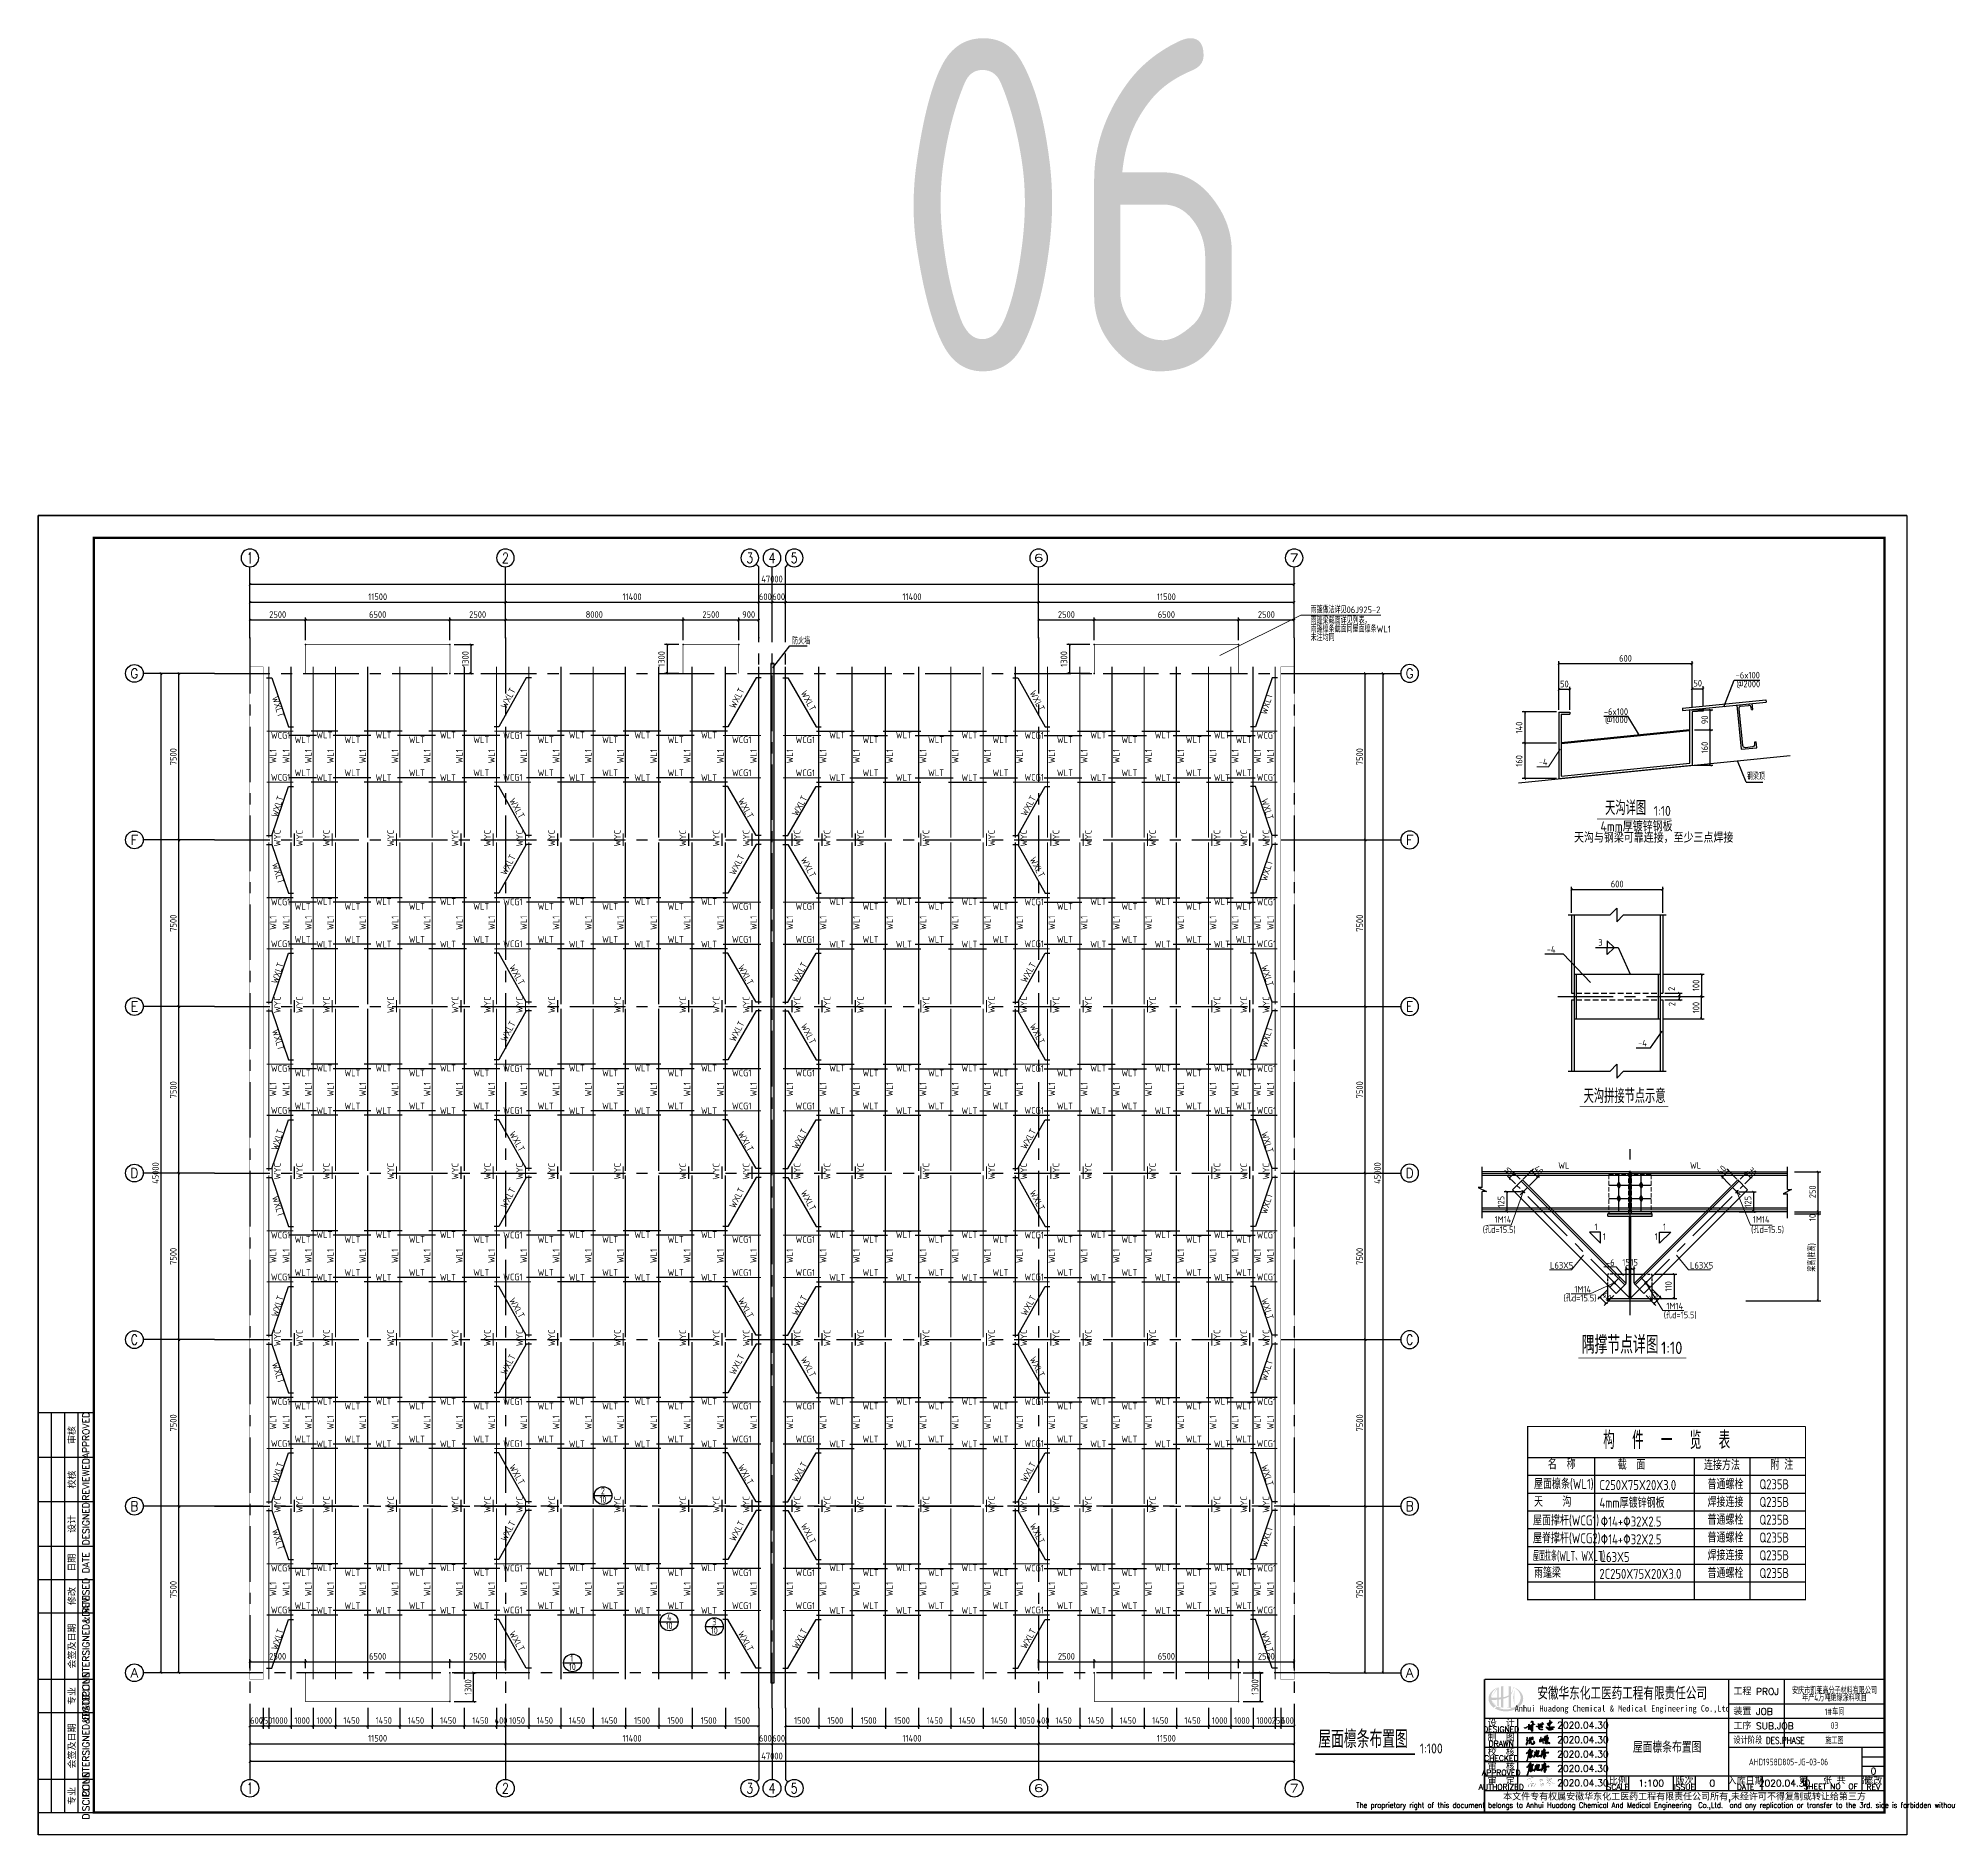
# Model space of a CAD drawing. Header units: millimetres. Extents: x 866309 to 879639, y 39442 to 44891.
# Drawn here: x 871294 to 872154, y 39449 to 40258 of the extents above; entities that cross this region are included whole.
import ezdxf
from ezdxf.enums import TextEntityAlignment as Align

# ---------------------------------------------------------------- set-up
doc = ezdxf.new("R2010")
doc.units = ezdxf.units.MM
doc.header["$LTSCALE"] = 1000
doc.header["$MEASUREMENT"] = 0
for name, pattern in [('( Hidden )', [0.375, 0.25, -0.125]), ('3', [500, 300, -200]), ('CENTER', [2, 1.25, -0.25, 0.25, -0.25]), ('DASH', [0.35, 0.25, -0.1]), ('DASHED', [117.236842, 78.157895, -39.078947]), ('DOTE', [2.42, 2, -0.2, 0.02, -0.2])]:
    doc.linetypes.add(name, pattern=pattern)
for name, color, linetype in [('1307', 7, 'Continuous'), ('AXIS', 3, 'Continuous'), ('AXIS_TEXT', 7, 'Continuous'), ('D1', 112, 'Continuous'), ('D2', 6, 'Continuous'), ('DIM', 7, 'Continuous'), ('DOTE', 1, 'DOTE'), ('FEN', 21, 'Continuous'), ('HATCH', 8, 'Continuous'), ('NUM', 7, 'Continuous'), ('PUB_TEXT', 7, 'Continuous'), ('SHI', 3, 'Continuous'), ('WALL', 2, 'Continuous'), ('WINDOW', 4, 'Continuous'), ('文字', 7, 'Continuous'), ('构件表__表格和文字', 7, 'Continuous'), ('标注', 7, 'Continuous'), ('桩', 6, 'Continuous'), ('梁', 4, 'Continuous'), ('梁虚线', 134, '3'), ('梁集中标注', 2, 'Continuous'), ('檩条', 34, 'Continuous'), ('水平标注', 2, 'Continuous'), ('索引符号标注', 253, 'Continuous')]:
    doc.layers.add(name, color=color, linetype=linetype)
for name, color, linetype, lineweight in [('_0', 7, 'Continuous', 25), ('D3', 62, 'Continuous', 9), ('LZ', 64, 'Continuous', 9), ('数字', 3, 'Continuous', 9), ('零部件', 3, 'Continuous', 5)]:
    doc.layers.add(name, color=color, linetype=linetype, lineweight=lineweight)
doc.styles.add('_TCH_AXIS', font='COMPLEX', dxfattribs={"bigfont": 'GBCBIG'})
doc.styles.add('COMPLEX', font='COMPLEX')
doc.styles.add('ECEC_TK', font='txt_l.shx', dxfattribs={"bigfont": 'hztxt_l.shx'})
doc.styles.add('ECEC_TQ', font='txt_l.shx', dxfattribs={"bigfont": 'hztxt_l.shx'})
doc.styles.add('ECEC_TQ_S', font='')
doc.styles.add('GBHZ', font='gbenor.shx', dxfattribs={"width": 0.9, "bigfont": 'gbcbig.shx'})
doc.styles.add('TS', font='tssdeng.shx', dxfattribs={"width": 0.8, "height": 2.5, "bigfont": 'tssdchn.shx'})
doc.styles.add('TSSD_REIN', font='tssdeng.shx', dxfattribs={"width": 0.7, "bigfont": 'tssdchn.shx'})
doc.styles.get('ECEC_TQ_S').set_extended_font_data('SimSun')
doc.dimstyles.new('Y10', dxfattribs={"dimscale": 0, "dimtxt": 3, "dimasz": 0.01, "dimexe": 1.2, "dimexo": 1, "dimgap": 1, "dimtad": 1, "dimdec": 0, "dimlfac": 10, "dimzin": 0, "dimdsep": 46, "dimtxsty": 'GBHZ', "dimblk1": 'DX', "dimblk2": 'DX', "dimsah": 1, "dimcen": 0.09, "dimdle": 1, "dimadec": 0, "dimazin": 0, "dimtfac": 1, "dimtdec": 0, "dimtix": 1, "dimtmove": 2, "dimatfit": 3, "dimldrblk": 'DX', "dimfxl": 0, "dimtolj": 1, "dimtzin": 0, "dimarcsym": 0})
doc.dimstyles.new('Y100', dxfattribs={"dimscale": 0, "dimtxt": 3, "dimasz": 0.01, "dimexe": 1.2, "dimexo": 2, "dimgap": 1, "dimtad": 1, "dimdec": 0, "dimlfac": 100, "dimzin": 0, "dimdsep": 46, "dimtxsty": 'GBHZ', "dimblk": 'DX', "dimcen": 0.09, "dimdle": 1, "dimclrd": 7, "dimclre": 7, "dimclrt": 7, "dimadec": 0, "dimazin": 0, "dimtfac": 1, "dimtdec": 0, "dimtix": 1, "dimtmove": 2, "dimatfit": 3, "dimldrblk": 'DX', "dimfxl": 0, "dimtolj": 1, "dimtzin": 0, "dimarcsym": 0})

msp = doc.modelspace()

# ---------------------------------------------------------------- texts
at = {"style": 'ECEC_TK'}
for s, p in [('APPROVED', (871315.069, 39628.627)), ('审核', (871308.569, 39628.627)), ('REVIEWED', (871315.069, 39608.627)), ('校核', (871308.569, 39608.627)), ('DESIGNED', (871315.069, 39588.627)), ('设计', (871308.569, 39588.627)), ('日期', (871308.569, 39571.127)), ('DATE', (871315.069, 39571.127)), ('REVISED', (871315.069, 39556.127)), ('修改', (871308.569, 39556.127)), ('COUNTERSIGNED&DATE', (871315.069, 39533.627)), ('会签及日期', (871308.569, 39533.627)), ('DISCIPLINE', (871315.069, 39511.127)), ('专业', (871308.569, 39511.127)), ('COUNTERSIGNED&DATE', (871315.069, 39488.627)), ('会签及日期', (871308.569, 39488.627)), ('DISCIPLINE', (871315.069, 39466.127)), ('专业', (871308.569, 39466.127))]:
    msp.add_text(s, height=3, rotation=90, dxfattribs=at).set_placement(p, align=Align.MIDDLE)
for s, height, style, width, p in [('安徽华东化工医药工程有限责任公司', 5, 'ECEC_TQ_S', 0.7, (872006.518, 39512.627)), ('Anhui Huadong Chemical & Medical Engineering Co.,Ltd', 2.8, 'ECEC_TQ_S', 0.85, (872006.518, 39505.127)), ('The proprietary right of this document belongs to Anhui Huadong Chemical And Medical Engineering  Co.,Ltd.  and any replication or transfer to the 3rd. side is forbidden without its permission. ', 2.5, 'ECEC_TQ', 0.72, (872034.569, 39461.627))]:
    msp.add_text(s, height=height, dxfattribs=dict(style=style, width=width)).set_placement(p, align=Align.MIDDLE)
at = {"style": 'ECEC_TQ'}
for s, p in [('工程 PROJ', (872056.569, 39511.627)), ('装置 JOB', (872056.569, 39502.627)), ('工序 SUB.JOB', (872056.569, 39496.127))]:
    msp.add_text(s, height=3, dxfattribs=at).set_placement(p)
for s, height, p in [('设  计', 3, (871952.069, 39499.127)), ('DESIGNED', 2.5, (871952.069, 39496.127)), ('制  图', 3, (871952.069, 39492.627)), ('CHECKED', 2.5, (871952.069, 39483.127)), ('DRAWN', 2.5, (871952.069, 39489.627)), ('校  核', 3, (871952.069, 39486.127)), ('APPROVED', 2.5, (871952.069, 39476.627)), ('审  核', 3, (871952.069, 39479.627)), ('审  定', 3, (871952.069, 39473.127)), ('比例', 3, (872004.569, 39473.127)), ('版次', 3, (872034.569, 39473.127)), ('入库日期', 3, (872062.069, 39473.127)), ('第   张 共   张', 3, (872102.069, 39473.377)), ('修改', 3, (872119.569, 39473.127)), ('AUTHORIZED', 2.5, (871952.069, 39470.127)), ('本文件专有权属安徽华东化工医药工程有限责任公司所有,未经许可不得复制或转让给第三方', 3, (872034.569, 39465.627)), ('SCALE', 2.5, (872004.569, 39470.127)), ('ISSUE', 2.5, (872034.569, 39470.127)), ('DATE', 2.5, (872062.069, 39470.127)), ('SHEET NO  OF  ', 2.5, (872102.069, 39470.377)), ('REV', 2.5, (872119.569, 39470.127))]:
    msp.add_text(s, height=height, dxfattribs=at).set_placement(p, align=Align.MIDDLE)
at = {"style": 'ECEC_TQ', "width": 0.8}
msp.add_text('设计阶段 DES.PHASE', height=3, dxfattribs=at).set_placement((872056.569, 39489.627))
at = {"ltscale": 2, "style": 'GBHZ'}
msp.add_text('1:100', height=4.5, rotation=0.204441, dxfattribs=at).set_placement((871915.394, 39485.206))
at = {"style": 'ECEC_TQ'}
for tag, text, p in [('2020.04.30', ' ', (871988.813, 39497.955)), ('2020.04.30', ' ', (871988.813, 39491.455)), ('2020.04.30', ' ', (871988.813, 39484.955)), ('2020.04.30', ' ', (871988.813, 39478.455)), ('0', '0', (872119.569, 39477.294)), ('2020.04.30', ' ', (871988.813, 39471.955)), ('1:100', '1:100', (872019.569, 39471.877)), ('0', '0', (872047.069, 39471.877)), ('2020.04.30', ' ', (872079.569, 39471.877))]:
    msp.add_attdef(tag, text=text, height=3, dxfattribs=at).set_placement(p, align=Align.MIDDLE)
at = {"layer": '1307', "style": 'GBHZ', "width": 0.9}
for s, p in [('雨篷做法详见06J925-2', (871866.267, 39998.717)), ('雨篷梁截面详见列表，', (871866.267, 39993.958)), ('雨篷檩条截面同屋面檩条WL1', (871866.267, 39990.084)), ('防火墙', (871632.884, 39984.721)), ('未注均同', (871866.267, 39986.197)), ('WCG1', (871398.292, 39942.193)), ('WLT', (871408.937, 39940.193)), ('WLT', (871418.734, 39942.341)), ('WLT', (871431.372, 39940.193)), ('WLT', (871445.373, 39942.341)), ('WLT', (871460.372, 39940.193)), ('WLT', (871474.373, 39942.341)), ('WLT', (871489.372, 39940.193)), ('WCG1', (871502.82, 39942.193)), ('WLT', (871518.372, 39940.193)), ('WLT', (871532.373, 39942.341)), ('WLT', (871547.372, 39940.193)), ('WLT', (871561.873, 39942.341)), ('WLT', (871576.872, 39940.193)), ('WLT', (871591.873, 39942.341)), ('WCG1', (871605.82, 39940.193)), ('WCG1', (871634.433, 39940.193)), ('WLT', (871649.58, 39942.341)), ('WLT', (871664.581, 39940.193)), ('WLT', (871679.58, 39942.341)), ('WLT', (871694.081, 39940.193)), ('WLT', (871709.08, 39942.341)), ('WLT', (871723.081, 39940.193)), ('WCG1', (871737.433, 39942.193)), ('WLT', (871752.081, 39940.193)), ('WLT', (871767.08, 39942.341)), ('WLT', (871781.081, 39940.193)), ('WLT', (871796.08, 39942.341)), ('WLT', (871810.081, 39940.193)), ('WLT', (871822.719, 39942.341)), ('WLT', (871832.517, 39940.193)), ('WCG1', (871841.962, 39942.193)), ('WCG1', (871398.292, 39923.312)), ('WLT', (871408.937, 39925.312)), ('WLT', (871418.734, 39923.164)), ('WLT', (871431.372, 39925.312)), ('WLT', (871445.373, 39923.164)), ('WLT', (871460.372, 39925.312)), ('WLT', (871474.373, 39923.164)), ('WLT', (871489.372, 39925.312)), ('WCG1', (871502.82, 39923.312)), ('WLT', (871518.372, 39925.312)), ('WLT', (871532.373, 39923.164)), ('WLT', (871547.372, 39925.312)), ('WLT', (871561.873, 39923.164)), ('WLT', (871576.872, 39925.312)), ('WLT', (871591.873, 39923.164)), ('WCG1', (871605.82, 39925.312)), ('WCG1', (871634.433, 39925.312)), ('WLT', (871649.58, 39923.164)), ('WLT', (871664.581, 39925.312)), ('WLT', (871679.58, 39923.164)), ('WLT', (871694.081, 39925.312)), ('WLT', (871709.08, 39923.164)), ('WLT', (871723.081, 39925.312)), ('WCG1', (871737.433, 39923.312)), ('WLT', (871752.081, 39925.312)), ('WLT', (871767.08, 39923.164)), ('WLT', (871781.081, 39925.312)), ('WLT', (871796.08, 39923.164)), ('WLT', (871810.081, 39925.312)), ('WLT', (871822.719, 39923.164)), ('WLT', (871832.517, 39925.312)), ('WCG1', (871841.962, 39923.312)), ('WCG1', (871398.292, 39867.193)), ('WLT', (871418.734, 39867.341)), ('WLT', (871445.373, 39867.341)), ('WLT', (871474.373, 39867.341)), ('WCG1', (871502.82, 39867.193)), ('WLT', (871532.373, 39867.341)), ('WLT', (871561.873, 39867.341)), ('WLT', (871591.873, 39867.341)), ('WLT', (871649.58, 39867.341)), ('WLT', (871679.58, 39867.341)), ('WLT', (871709.08, 39867.341)), ('WCG1', (871737.433, 39867.193)), ('WLT', (871767.08, 39867.341)), ('WLT', (871796.08, 39867.341)), ('WLT', (871822.719, 39867.341)), ('WCG1', (871841.962, 39867.193)), ('WLT', (871408.937, 39865.193)), ('WLT', (871431.372, 39865.193)), ('WLT', (871460.372, 39865.193)), ('WLT', (871489.372, 39865.193)), ('WLT', (871518.372, 39865.193)), ('WLT', (871547.372, 39865.193)), ('WLT', (871576.872, 39865.193)), ('WCG1', (871605.82, 39865.193)), ('WCG1', (871634.433, 39865.193)), ('WLT', (871664.581, 39865.193)), ('WLT', (871694.081, 39865.193)), ('WLT', (871723.081, 39865.193)), ('WLT', (871752.081, 39865.193)), ('WLT', (871781.081, 39865.193)), ('WLT', (871810.081, 39865.193)), ('WLT', (871832.517, 39865.193)), ('WLT', (871408.937, 39850.312)), ('WLT', (871431.372, 39850.312)), ('WLT', (871460.372, 39850.312)), ('WLT', (871489.372, 39850.312)), ('WLT', (871518.372, 39850.312)), ('WLT', (871547.372, 39850.312)), ('WLT', (871576.872, 39850.312)), ('WCG1', (871605.82, 39850.312)), ('WCG1', (871634.433, 39850.312)), ('WLT', (871664.581, 39850.312)), ('WLT', (871694.081, 39850.312)), ('WLT', (871723.081, 39850.312)), ('WLT', (871752.081, 39850.312)), ('WLT', (871781.081, 39850.312)), ('WLT', (871810.081, 39850.312)), ('WLT', (871832.517, 39850.312)), ('WCG1', (871398.292, 39848.312)), ('WLT', (871418.734, 39848.164)), ('WLT', (871445.373, 39848.164)), ('WLT', (871474.373, 39848.164)), ('WCG1', (871502.82, 39848.312)), ('WLT', (871532.373, 39848.164)), ('WLT', (871561.873, 39848.164)), ('WLT', (871591.873, 39848.164)), ('WLT', (871649.58, 39848.164)), ('WLT', (871679.58, 39848.164)), ('WLT', (871709.08, 39848.164)), ('WCG1', (871737.433, 39848.312)), ('WLT', (871767.08, 39848.164)), ('WLT', (871796.08, 39848.164)), ('WLT', (871822.719, 39848.164)), ('WCG1', (871841.962, 39848.312)), ('WCG1', (871398.292, 39792.193)), ('WLT', (871408.937, 39790.193)), ('WLT', (871418.734, 39792.341)), ('WLT', (871431.372, 39790.193)), ('WLT', (871445.373, 39792.341)), ('WLT', (871460.372, 39790.193)), ('WLT', (871474.373, 39792.341)), ('WLT', (871489.372, 39790.193)), ('WCG1', (871502.82, 39792.193)), ('WLT', (871518.372, 39790.193)), ('WLT', (871532.373, 39792.341)), ('WLT', (871547.372, 39790.193)), ('WLT', (871561.873, 39792.341)), ('WLT', (871576.872, 39790.193)), ('WLT', (871591.873, 39792.341)), ('WCG1', (871605.82, 39790.193)), ('WCG1', (871634.433, 39790.193)), ('WLT', (871649.58, 39792.341)), ('WLT', (871664.581, 39790.193)), ('WLT', (871679.58, 39792.341)), ('WLT', (871694.081, 39790.193)), ('WLT', (871709.08, 39792.341)), ('WLT', (871723.081, 39790.193)), ('WCG1', (871737.433, 39792.193)), ('WLT', (871752.081, 39790.193)), ('WLT', (871767.08, 39792.341)), ('WLT', (871781.081, 39790.193)), ('WLT', (871796.08, 39792.341)), ('WLT', (871810.081, 39790.193)), ('WLT', (871822.719, 39792.341)), ('WLT', (871832.517, 39790.193)), ('WCG1', (871841.962, 39792.193)), ('WCG1', (871398.292, 39773.312)), ('WLT', (871408.937, 39775.312)), ('WLT', (871418.734, 39773.164)), ('WLT', (871431.372, 39775.312)), ('WLT', (871445.373, 39773.164)), ('WLT', (871460.372, 39775.312)), ('WLT', (871474.373, 39773.164)), ('WLT', (871489.372, 39775.312)), ('WCG1', (871502.82, 39773.312)), ('WLT', (871518.372, 39775.312)), ('WLT', (871532.373, 39773.164)), ('WLT', (871547.372, 39775.312)), ('WLT', (871561.873, 39773.164)), ('WLT', (871576.872, 39775.312)), ('WLT', (871591.873, 39773.164)), ('WCG1', (871605.82, 39775.312)), ('WCG1', (871634.433, 39775.312)), ('WLT', (871649.58, 39773.164)), ('WLT', (871664.581, 39775.312)), ('WLT', (871679.58, 39773.164)), ('WLT', (871694.081, 39775.312)), ('WLT', (871709.08, 39773.164)), ('WLT', (871723.081, 39775.312)), ('WCG1', (871737.433, 39773.312)), ('WLT', (871752.081, 39775.312)), ('WLT', (871767.08, 39773.164)), ('WLT', (871781.081, 39775.312)), ('WLT', (871796.08, 39773.164)), ('WLT', (871810.081, 39775.312)), ('WLT', (871822.719, 39773.164)), ('WLT', (871832.517, 39775.312)), ('WCG1', (871841.962, 39773.312)), ('WCG1', (871398.292, 39717.193)), ('WLT', (871408.937, 39715.193)), ('WLT', (871418.734, 39717.341)), ('WLT', (871431.372, 39715.193)), ('WLT', (871445.373, 39717.341)), ('WLT', (871460.372, 39715.193)), ('WLT', (871474.373, 39717.341)), ('WLT', (871489.372, 39715.193)), ('WCG1', (871502.82, 39717.193)), ('WLT', (871518.372, 39715.193)), ('WLT', (871532.373, 39717.341)), ('WLT', (871547.372, 39715.193)), ('WLT', (871561.873, 39717.341)), ('WLT', (871576.872, 39715.193)), ('WLT', (871591.873, 39717.341)), ('WCG1', (871605.82, 39715.193)), ('WCG1', (871634.433, 39715.193)), ('WLT', (871649.58, 39717.341)), ('WLT', (871664.581, 39715.193)), ('WLT', (871679.58, 39717.341)), ('WLT', (871694.081, 39715.193)), ('WLT', (871709.08, 39717.341)), ('WLT', (871723.081, 39715.193)), ('WCG1', (871737.433, 39717.193)), ('WLT', (871752.081, 39715.193)), ('WLT', (871767.08, 39717.341)), ('WLT', (871781.081, 39715.193)), ('WLT', (871796.08, 39717.341)), ('WLT', (871810.081, 39715.193)), ('WLT', (871822.719, 39717.341)), ('WLT', (871832.517, 39715.193)), ('WCG1', (871841.962, 39717.193)), ('WCG1', (871398.292, 39698.312)), ('WLT', (871408.937, 39700.312)), ('WLT', (871418.734, 39698.164)), ('WLT', (871431.372, 39700.312)), ('WLT', (871445.373, 39698.164)), ('WLT', (871460.372, 39700.312)), ('WLT', (871474.373, 39698.164)), ('WLT', (871489.372, 39700.312)), ('WCG1', (871502.82, 39698.312)), ('WLT', (871518.372, 39700.312)), ('WLT', (871532.373, 39698.164)), ('WLT', (871547.372, 39700.312)), ('WLT', (871561.873, 39698.164)), ('WLT', (871576.872, 39700.312)), ('WLT', (871591.873, 39698.164)), ('WCG1', (871605.82, 39700.312)), ('WCG1', (871634.433, 39700.312)), ('WLT', (871649.58, 39698.164)), ('WLT', (871664.581, 39700.312)), ('WLT', (871679.58, 39698.164)), ('WLT', (871694.081, 39700.312)), ('WLT', (871709.08, 39698.164)), ('WLT', (871723.081, 39700.312)), ('WCG1', (871737.433, 39698.312)), ('WLT', (871752.081, 39700.312)), ('WLT', (871767.08, 39698.164)), ('WLT', (871781.081, 39700.312)), ('WLT', (871796.08, 39698.164)), ('WLT', (871810.081, 39700.312)), ('WLT', (871822.719, 39698.164)), ('WLT', (871832.517, 39700.312)), ('WCG1', (871841.962, 39698.312)), ('WCG1', (871398.292, 39642.193)), ('WLT', (871408.937, 39640.193)), ('WLT', (871418.734, 39642.341)), ('WLT', (871431.372, 39640.193)), ('WLT', (871445.373, 39642.341)), ('WLT', (871460.372, 39640.193)), ('WLT', (871474.373, 39642.341)), ('WLT', (871489.372, 39640.193)), ('WCG1', (871502.82, 39642.193)), ('WLT', (871518.372, 39640.193)), ('WLT', (871532.373, 39642.341)), ('WLT', (871547.372, 39640.193)), ('WLT', (871561.873, 39642.341)), ('WLT', (871576.872, 39640.193)), ('WLT', (871591.873, 39642.341)), ('WCG1', (871605.82, 39640.193)), ('WCG1', (871634.433, 39640.193)), ('WLT', (871649.58, 39642.341)), ('WLT', (871664.581, 39640.193)), ('WLT', (871679.58, 39642.341)), ('WLT', (871694.081, 39640.193)), ('WLT', (871709.08, 39642.341)), ('WLT', (871723.081, 39640.193)), ('WCG1', (871737.433, 39642.193)), ('WLT', (871752.081, 39640.193)), ('WLT', (871767.08, 39642.341)), ('WLT', (871781.081, 39640.193)), ('WLT', (871796.08, 39642.341)), ('WLT', (871810.081, 39640.193)), ('WLT', (871822.719, 39642.341)), ('WLT', (871832.517, 39640.193)), ('WCG1', (871841.962, 39642.193)), ('WCG1', (871398.292, 39623.312)), ('WLT', (871408.937, 39625.312)), ('WLT', (871418.734, 39623.164)), ('WLT', (871431.372, 39625.312)), ('WLT', (871445.373, 39623.164)), ('WLT', (871460.372, 39625.312)), ('WLT', (871474.373, 39623.164)), ('WLT', (871489.372, 39625.312)), ('WCG1', (871502.82, 39623.312)), ('WLT', (871518.372, 39625.312)), ('WLT', (871532.373, 39623.164)), ('WLT', (871547.372, 39625.312)), ('WLT', (871561.873, 39623.164)), ('WLT', (871576.872, 39625.312)), ('WLT', (871591.873, 39623.164)), ('WCG1', (871605.82, 39625.312)), ('WCG1', (871634.433, 39625.312)), ('WLT', (871649.58, 39623.164)), ('WLT', (871664.581, 39625.312)), ('WLT', (871679.58, 39623.164)), ('WLT', (871694.081, 39625.312)), ('WLT', (871709.08, 39623.164)), ('WLT', (871723.081, 39625.312)), ('WCG1', (871737.433, 39623.312)), ('WLT', (871752.081, 39625.312)), ('WLT', (871767.08, 39623.164)), ('WLT', (871781.081, 39625.312)), ('WLT', (871796.08, 39623.164)), ('WLT', (871810.081, 39625.312)), ('WLT', (871822.719, 39623.164)), ('WLT', (871832.517, 39625.312)), ('WCG1', (871841.962, 39623.312)), ('WCG1', (871398.292, 39567.193)), ('WLT', (871418.734, 39567.341)), ('WLT', (871445.373, 39567.341)), ('WLT', (871474.373, 39567.341)), ('WCG1', (871502.82, 39567.193)), ('WLT', (871532.373, 39567.341)), ('WLT', (871561.873, 39567.341)), ('WLT', (871591.873, 39567.341)), ('WLT', (871649.58, 39567.341)), ('WLT', (871679.58, 39567.341)), ('WLT', (871709.08, 39567.341)), ('WCG1', (871737.433, 39567.193)), ('WLT', (871767.08, 39567.341)), ('WLT', (871796.08, 39567.341)), ('WLT', (871822.719, 39567.341)), ('WCG1', (871841.962, 39567.193)), ('WLT', (871408.937, 39565.193)), ('WLT', (871431.372, 39565.193)), ('WLT', (871460.372, 39565.193)), ('WLT', (871489.372, 39565.193)), ('WLT', (871518.372, 39565.193)), ('WLT', (871547.372, 39565.193)), ('WLT', (871576.872, 39565.193)), ('WCG1', (871605.82, 39565.193)), ('WCG1', (871634.433, 39565.193)), ('WLT', (871664.581, 39565.193)), ('WLT', (871694.081, 39565.193)), ('WLT', (871723.081, 39565.193)), ('WLT', (871752.081, 39565.193)), ('WLT', (871781.081, 39565.193)), ('WLT', (871810.081, 39565.193)), ('WLT', (871832.517, 39565.193)), ('WLT', (871408.937, 39550.312)), ('WLT', (871431.372, 39550.312)), ('WLT', (871460.372, 39550.312)), ('WLT', (871489.372, 39550.312)), ('WLT', (871518.372, 39550.312)), ('WLT', (871547.372, 39550.312)), ('WLT', (871576.872, 39550.312)), ('WCG1', (871605.82, 39550.312)), ('WCG1', (871634.433, 39550.312)), ('WLT', (871664.581, 39550.312)), ('WLT', (871694.081, 39550.312)), ('WLT', (871723.081, 39550.312)), ('WLT', (871752.081, 39550.312)), ('WLT', (871781.081, 39550.312)), ('WLT', (871810.081, 39550.312)), ('WLT', (871832.517, 39550.312)), ('WCG1', (871398.292, 39548.312)), ('WLT', (871418.734, 39548.164)), ('WLT', (871445.373, 39548.164)), ('WLT', (871474.373, 39548.164)), ('WCG1', (871502.82, 39548.312)), ('WLT', (871532.373, 39548.164)), ('WLT', (871561.873, 39548.164)), ('WLT', (871591.873, 39548.164)), ('WLT', (871649.58, 39548.164)), ('WLT', (871679.58, 39548.164)), ('WLT', (871709.08, 39548.164)), ('WCG1', (871737.433, 39548.312)), ('WLT', (871767.08, 39548.164)), ('WLT', (871796.08, 39548.164)), ('WLT', (871822.719, 39548.164)), ('WCG1', (871841.962, 39548.312))]:
    msp.add_text(s, height=3, dxfattribs=at).set_placement(p)
for s, rotation, p in [('WXLT', 287.282755, (871398.709, 39960.782)), ('WXLT', 62.726554, (871504.173, 39955.44)), ('WXLT', 62.726554, (871607.173, 39955.44)), ('WXLT', 297.273446, (871636.672, 39962.906)), ('WXLT', 297.273446, (871739.672, 39962.906)), ('WXLT', 72.717245, (871846.489, 39952.761)), ('WL1', 90, (871400.7, 39931.074)), ('WL1', 90, (871406.601, 39931.074)), ('WL1', 90, (871416.601, 39931.074)), ('WL1', 90, (871426.601, 39931.074)), ('WL1', 90, (871441.101, 39931.074)), ('WL1', 90, (871455.601, 39931.074)), ('WL1', 90, (871470.101, 39931.074)), ('WL1', 90, (871484.601, 39931.074)), ('WL1', 90, (871499.101, 39931.074)), ('WL1', 90, (871513.601, 39931.074)), ('WL1', 90, (871528.101, 39931.074)), ('WL1', 90, (871542.601, 39931.074)), ('WL1', 90, (871557.101, 39931.074)), ('WL1', 90, (871572.101, 39931.074)), ('WL1', 90, (871587.101, 39931.074)), ('WL1', 90, (871602.101, 39931.074)), ('WL1', 90, (871617.009, 39931.074)), ('WL1', 90, (871633.351, 39931.074)), ('WL1', 90, (871648.259, 39931.074)), ('WL1', 90, (871663.259, 39931.074)), ('WL1', 90, (871678.259, 39931.074)), ('WL1', 90, (871693.259, 39931.074)), ('WL1', 90, (871707.759, 39931.074)), ('WL1', 90, (871722.259, 39931.074)), ('WL1', 90, (871736.759, 39931.074)), ('WL1', 90, (871751.259, 39931.074)), ('WL1', 90, (871765.759, 39931.074)), ('WL1', 90, (871780.259, 39931.074)), ('WL1', 90, (871794.759, 39931.074)), ('WL1', 90, (871809.259, 39931.074)), ('WL1', 90, (871823.759, 39931.074)), ('WL1', 90, (871833.759, 39931.074)), ('WL1', 90, (871843.759, 39931.074)), ('WL1', 90, (871849.66, 39931.074)), ('WXLT', 72.717245, (871401.256, 39906.597)), ('WXLT', 298.867102, (871505.399, 39914.349)), ('WXLT', 298.867102, (871608.399, 39914.349)), ('WXLT', 61.132898, (871635.239, 39906.993)), ('WXLT', 61.132898, (871738.239, 39906.993)), ('WXLT', 287.282755, (871843.942, 39914.618)), ('WXLT', 62.726554, (871504.173, 39880.44)), ('WXLT', 62.726554, (871607.173, 39880.44)), ('WXLT', 297.273446, (871636.672, 39887.906)), ('WXLT', 297.273446, (871739.672, 39887.906)), ('WXLT', 287.282755, (871398.709, 39885.782)), ('WXLT', 72.717245, (871846.489, 39877.761)), ('WL1', 90, (871400.7, 39856.074)), ('WL1', 90, (871406.601, 39856.074)), ('WL1', 90, (871416.601, 39856.074)), ('WL1', 90, (871426.601, 39856.074)), ('WL1', 90, (871441.101, 39856.074)), ('WL1', 90, (871455.601, 39856.074)), ('WL1', 90, (871470.101, 39856.074)), ('WL1', 90, (871484.601, 39856.074)), ('WL1', 90, (871499.101, 39856.074)), ('WL1', 90, (871513.601, 39856.074)), ('WL1', 90, (871528.101, 39856.074)), ('WL1', 90, (871542.601, 39856.074)), ('WL1', 90, (871557.101, 39856.074)), ('WL1', 90, (871572.101, 39856.074)), ('WL1', 90, (871587.101, 39856.074)), ('WL1', 90, (871602.101, 39856.074)), ('WL1', 90, (871617.009, 39856.074)), ('WL1', 90, (871633.351, 39856.074)), ('WL1', 90, (871648.259, 39856.074)), ('WL1', 90, (871663.259, 39856.074)), ('WL1', 90, (871678.259, 39856.074)), ('WL1', 90, (871693.259, 39856.074)), ('WL1', 90, (871707.759, 39856.074)), ('WL1', 90, (871722.259, 39856.074)), ('WL1', 90, (871736.759, 39856.074)), ('WL1', 90, (871751.259, 39856.074)), ('WL1', 90, (871765.759, 39856.074)), ('WL1', 90, (871780.259, 39856.074)), ('WL1', 90, (871794.759, 39856.074)), ('WL1', 90, (871809.259, 39856.074)), ('WL1', 90, (871823.759, 39856.074)), ('WL1', 90, (871833.759, 39856.074)), ('WL1', 90, (871843.759, 39856.074)), ('WL1', 90, (871849.66, 39856.074)), ('WXLT', 72.717245, (871401.256, 39831.597)), ('WXLT', 298.867102, (871505.399, 39839.349)), ('WXLT', 298.867102, (871608.399, 39839.349)), ('WXLT', 61.132898, (871635.239, 39831.993)), ('WXLT', 61.132898, (871738.239, 39831.993)), ('WXLT', 287.282755, (871843.942, 39839.618)), ('WXLT', 287.282755, (871398.709, 39810.782)), ('WXLT', 62.726554, (871504.173, 39805.44)), ('WXLT', 62.726554, (871607.173, 39805.44)), ('WXLT', 297.273446, (871636.672, 39812.906)), ('WXLT', 297.273446, (871739.672, 39812.906)), ('WXLT', 72.717245, (871846.489, 39802.761)), ('WL1', 90, (871400.7, 39781.074)), ('WL1', 90, (871406.601, 39781.074)), ('WL1', 90, (871416.601, 39781.074)), ('WL1', 90, (871426.601, 39781.074)), ('WL1', 90, (871441.101, 39781.074)), ('WL1', 90, (871455.601, 39781.074)), ('WL1', 90, (871470.101, 39781.074)), ('WL1', 90, (871484.601, 39781.074)), ('WL1', 90, (871499.101, 39781.074)), ('WL1', 90, (871513.601, 39781.074)), ('WL1', 90, (871528.101, 39781.074)), ('WL1', 90, (871542.601, 39781.074)), ('WL1', 90, (871557.101, 39781.074)), ('WL1', 90, (871572.101, 39781.074)), ('WL1', 90, (871587.101, 39781.074)), ('WL1', 90, (871602.101, 39781.074)), ('WL1', 90, (871617.009, 39781.074)), ('WL1', 90, (871633.351, 39781.074)), ('WL1', 90, (871648.259, 39781.074)), ('WL1', 90, (871663.259, 39781.074)), ('WL1', 90, (871678.259, 39781.074)), ('WL1', 90, (871693.259, 39781.074)), ('WL1', 90, (871707.759, 39781.074)), ('WL1', 90, (871722.259, 39781.074)), ('WL1', 90, (871736.759, 39781.074)), ('WL1', 90, (871751.259, 39781.074)), ('WL1', 90, (871765.759, 39781.074)), ('WL1', 90, (871780.259, 39781.074)), ('WL1', 90, (871794.759, 39781.074)), ('WL1', 90, (871809.259, 39781.074)), ('WL1', 90, (871823.759, 39781.074)), ('WL1', 90, (871833.759, 39781.074)), ('WL1', 90, (871843.759, 39781.074)), ('WL1', 90, (871849.66, 39781.074)), ('WXLT', 72.717245, (871401.256, 39756.597)), ('WXLT', 298.867102, (871505.399, 39764.349)), ('WXLT', 298.867102, (871608.399, 39764.349)), ('WXLT', 61.132898, (871635.239, 39756.993)), ('WXLT', 61.132898, (871738.239, 39756.993)), ('WXLT', 287.282755, (871843.942, 39764.618)), ('WXLT', 287.282755, (871398.709, 39735.782)), ('WXLT', 62.726554, (871504.173, 39730.44)), ('WXLT', 62.726554, (871607.173, 39730.44)), ('WXLT', 297.273446, (871636.672, 39737.906)), ('WXLT', 297.273446, (871739.672, 39737.906)), ('WXLT', 72.717245, (871846.489, 39727.761)), ('WL1', 90, (871400.7, 39706.074)), ('WL1', 90, (871406.601, 39706.074)), ('WL1', 90, (871416.601, 39706.074)), ('WL1', 90, (871426.601, 39706.074)), ('WL1', 90, (871441.101, 39706.074)), ('WL1', 90, (871455.601, 39706.074)), ('WL1', 90, (871470.101, 39706.074)), ('WL1', 90, (871484.601, 39706.074)), ('WL1', 90, (871499.101, 39706.074)), ('WL1', 90, (871513.601, 39706.074)), ('WL1', 90, (871528.101, 39706.074)), ('WL1', 90, (871542.601, 39706.074)), ('WL1', 90, (871557.101, 39706.074)), ('WL1', 90, (871572.101, 39706.074)), ('WL1', 90, (871587.101, 39706.074)), ('WL1', 90, (871602.101, 39706.074)), ('WL1', 90, (871617.009, 39706.074)), ('WL1', 90, (871633.351, 39706.074)), ('WL1', 90, (871648.259, 39706.074)), ('WL1', 90, (871663.259, 39706.074)), ('WL1', 90, (871678.259, 39706.074)), ('WL1', 90, (871693.259, 39706.074)), ('WL1', 90, (871707.759, 39706.074)), ('WL1', 90, (871722.259, 39706.074)), ('WL1', 90, (871736.759, 39706.074)), ('WL1', 90, (871751.259, 39706.074)), ('WL1', 90, (871765.759, 39706.074)), ('WL1', 90, (871780.259, 39706.074)), ('WL1', 90, (871794.759, 39706.074)), ('WL1', 90, (871809.259, 39706.074)), ('WL1', 90, (871823.759, 39706.074)), ('WL1', 90, (871833.759, 39706.074)), ('WL1', 90, (871843.759, 39706.074)), ('WL1', 90, (871849.66, 39706.074)), ('WXLT', 72.717245, (871401.256, 39681.597)), ('WXLT', 298.867102, (871505.399, 39689.349)), ('WXLT', 298.867102, (871608.399, 39689.349)), ('WXLT', 61.132898, (871635.239, 39681.993)), ('WXLT', 61.132898, (871738.239, 39681.993)), ('WXLT', 287.282755, (871843.942, 39689.618)), ('WXLT', 62.726554, (871504.173, 39655.44)), ('WXLT', 62.726554, (871607.173, 39655.44)), ('WXLT', 297.273446, (871636.672, 39662.906)), ('WXLT', 297.273446, (871739.672, 39662.906)), ('WXLT', 287.282755, (871398.709, 39660.782)), ('WXLT', 72.717245, (871846.489, 39652.761)), ('WL1', 90, (871400.7, 39631.074)), ('WL1', 90, (871406.601, 39631.074)), ('WL1', 90, (871416.601, 39631.074)), ('WL1', 90, (871426.601, 39631.074)), ('WL1', 90, (871441.101, 39631.074)), ('WL1', 90, (871455.601, 39631.074)), ('WL1', 90, (871470.101, 39631.074)), ('WL1', 90, (871484.601, 39631.074)), ('WL1', 90, (871499.101, 39631.074)), ('WL1', 90, (871513.601, 39631.074)), ('WL1', 90, (871528.101, 39631.074)), ('WL1', 90, (871542.601, 39631.074)), ('WL1', 90, (871557.101, 39631.074)), ('WL1', 90, (871572.101, 39631.074)), ('WL1', 90, (871587.101, 39631.074)), ('WL1', 90, (871602.101, 39631.074)), ('WL1', 90, (871617.009, 39631.074)), ('WL1', 90, (871633.351, 39631.074)), ('WL1', 90, (871648.259, 39631.074)), ('WL1', 90, (871663.259, 39631.074)), ('WL1', 90, (871678.259, 39631.074)), ('WL1', 90, (871693.259, 39631.074)), ('WL1', 90, (871707.759, 39631.074)), ('WL1', 90, (871722.259, 39631.074)), ('WL1', 90, (871736.759, 39631.074)), ('WL1', 90, (871751.259, 39631.074)), ('WL1', 90, (871765.759, 39631.074)), ('WL1', 90, (871780.259, 39631.074)), ('WL1', 90, (871794.759, 39631.074)), ('WL1', 90, (871809.259, 39631.074)), ('WL1', 90, (871823.759, 39631.074)), ('WL1', 90, (871833.759, 39631.074)), ('WL1', 90, (871843.759, 39631.074)), ('WL1', 90, (871849.66, 39631.074)), ('WXLT', 72.717245, (871401.256, 39606.597)), ('WXLT', 298.867102, (871505.399, 39614.349)), ('WXLT', 298.867102, (871608.399, 39614.349)), ('WXLT', 61.132898, (871635.239, 39606.993)), ('WXLT', 61.132898, (871738.239, 39606.993)), ('WXLT', 287.282755, (871843.942, 39614.618)), ('WXLT', 287.282755, (871398.709, 39585.782)), ('WXLT', 62.726554, (871504.173, 39580.44)), ('WXLT', 62.726554, (871607.173, 39580.44)), ('WXLT', 297.273446, (871636.672, 39587.906)), ('WXLT', 297.273446, (871739.672, 39587.906)), ('WXLT', 72.717245, (871846.489, 39577.761)), ('WL1', 90, (871400.7, 39556.074)), ('WL1', 90, (871406.601, 39556.074)), ('WL1', 90, (871416.601, 39556.074)), ('WL1', 90, (871426.601, 39556.074)), ('WL1', 90, (871441.101, 39556.074)), ('WL1', 90, (871455.601, 39556.074)), ('WL1', 90, (871470.101, 39556.074)), ('WL1', 90, (871484.601, 39556.074)), ('WL1', 90, (871499.101, 39556.074)), ('WL1', 90, (871513.601, 39556.074)), ('WL1', 90, (871528.101, 39556.074)), ('WL1', 90, (871542.601, 39556.074)), ('WL1', 90, (871557.101, 39556.074)), ('WL1', 90, (871572.101, 39556.074)), ('WL1', 90, (871587.101, 39556.074)), ('WL1', 90, (871602.101, 39556.074)), ('WL1', 90, (871617.009, 39556.074)), ('WL1', 90, (871633.351, 39556.074)), ('WL1', 90, (871648.259, 39556.074)), ('WL1', 90, (871663.259, 39556.074)), ('WL1', 90, (871678.259, 39556.074)), ('WL1', 90, (871693.259, 39556.074)), ('WL1', 90, (871707.759, 39556.074)), ('WL1', 90, (871722.259, 39556.074)), ('WL1', 90, (871736.759, 39556.074)), ('WL1', 90, (871751.259, 39556.074)), ('WL1', 90, (871765.759, 39556.074)), ('WL1', 90, (871780.259, 39556.074)), ('WL1', 90, (871794.759, 39556.074)), ('WL1', 90, (871809.259, 39556.074)), ('WL1', 90, (871823.759, 39556.074)), ('WL1', 90, (871833.759, 39556.074)), ('WL1', 90, (871843.759, 39556.074)), ('WL1', 90, (871849.66, 39556.074)), ('WXLT', 72.717245, (871401.256, 39531.597)), ('WXLT', 298.867102, (871505.399, 39539.349)), ('WXLT', 298.867102, (871608.399, 39539.349)), ('WXLT', 61.132898, (871635.239, 39531.993)), ('WXLT', 61.132898, (871738.239, 39531.993)), ('WXLT', 287.282755, (871843.942, 39539.618))]:
    msp.add_text(s, height=3, rotation=rotation, dxfattribs=at).set_placement(p)
at = {"layer": 'AXIS', "style": 'GBHZ', "width": 0.9}
for s, p in [('-6x100', (872057.607, 39969.29, 20.397)), ('@2000', (872057.815, 39965.331, 20.397)), ('-6x100', (871998.28, 39952.866, 10)), ('@1000', (871998.753, 39949.169, 25.397)), ('-4', (871968.94, 39930.126, 15.397)), ('钢梁顶', (872062.627, 39923.702, 20.397)), ('-4', (871972.552, 39845.785)), ('3', (871995.74, 39848.926, 23)), ('-4', (872013.657, 39803.589))]:
    msp.add_text(s, height=3, dxfattribs=at).set_placement(p)
at = {"layer": 'AXIS', "style": 'TSSD_REIN', "width": 0.7}
for s, p in [('安庆市凯莱高分子材料有限公司', (872102.069, 39513.903)), ('年产4万吨绝缘涂料项目', (872102.069, 39510.673)), ('1#车间', (872102.069, 39504.377)), ('施工图', (872102.069, 39491.377)), ('03', (872102.069, 39497.877)), ('AHD1958D805-JG-03-06', (872081.347, 39481.42))]:
    msp.add_text(s, height=3, dxfattribs=at).set_placement(p, align=Align.MIDDLE)
at = {"layer": 'D3', "color": 3, "style": 'GBHZ', "width": 0.9}
for s, p in [('1M14', (871949.083, 39724.196, -15.397)), ('1', (871994.053, 39720.859, -15.397)), ('1', (872024.857, 39720.859, -15.397)), ('1M14', (872065.309, 39724.196, -15.397)), ('1', (871997.79, 39716.487, -15.397)), ('1', (872021.119, 39716.487, -15.397)), ('L63X5', (871974.056, 39703.538, -15.397)), ('-6', (871999.25, 39704.773, -15.397)), ('L63X5', (872037.074, 39703.538, -15.397)), ('1M14', (871985.002, 39692.762, -15.397)), ('1M14', (872026.419, 39685.17, -15.397))]:
    msp.add_text(s, height=3, dxfattribs=at).set_placement(p)
at = {"layer": 'NUM', "style": 'GBHZ'}
msp.add_text('屋面檩条布置图', height=8, dxfattribs=at).set_placement((871869.717, 39487.674))
at = {"layer": 'PUB_TEXT', "style": 'TS', "width": 0.8}
msp.add_text('屋面檩条布置图', height=5, dxfattribs=at).set_placement((872026.735, 39488.381), align=Align.MIDDLE)
at = {"layer": '数字', "style": 'GBHZ', "width": 0.9}
for p in [(871943.733, 39719.638, -15.397), (872064.518, 39719.638, -15.397), (871980.089, 39688.813, -15.397), (872025.191, 39681.222, -15.397)]:
    msp.add_text('(孔d=15.5)', height=3, dxfattribs=at).set_placement(p)
at = {"layer": '文字', "color": 6, "style": 'GBHZ'}
for s, height, p in [('天沟详图', 6.4, (871998.828, 39907.82, 15.397)), ('4mm厚镀锌钢板', 4.48, (871996.728, 39900.462, 15.397)), ('1:10', 4.48, (872020.711, 39907.405, 15.397)), ('天沟与钢梁可靠连接，至少三点焊接', 4.48, (871984.845, 39895.39, 15.397)), ('天沟拼接节点示意', 6.4, (871989.155, 39778.083)), ('隅撑节点详图', 8, (871988.314, 39665.294, -15.397)), ('1:10', 5.6, (872024.008, 39665.098, -15.397))]:
    msp.add_text(s, height=height, dxfattribs=at).set_placement(p)
at = {"layer": '构件表__表格和文字', "style": 'GBHZ'}
for s, height, width, p in [('构  件  一  览  表', 8, 0.9, (871997.975, 39622.314)), ('名  称', 4.5, 0.9, (871973.053, 39613.269)), ('截  面', 4.5, 0.9, (872004.466, 39613.016)), ('连接方法', 4.5, 0.9, (872043.311, 39612.853)), ('附 注', 4.5, 0.9, (872073.21, 39612.974)), ('屋面檩条(WL1)', 4.5, 0.9, (871966.805, 39604.356)), ('C250X75X20X3.0', 4.5, 0.9, (871996.27, 39603.869)), ('普通螺栓', 4.5, 0.9, (872044.895, 39604.23)), ('Q235B', 4.5, 0.9, (872068.316, 39604.23)), ('天    沟', 4.5, 0.9, (871966.805, 39596.356)), ('4mm厚镀锌钢板', 4.5, 0.9, (871996.27, 39595.869)), ('焊接连接', 4.5, 0.9, (872044.895, 39596.23)), ('Q235B', 4.5, 0.9, (872068.316, 39596.23)), ('屋面撑杆(WCG1)', 4.5, 0.9, (871966.356, 39587.922)), ('%%13014+%%13032X2.5', 4.5, 0.9, (871996.769, 39587.434)), ('普通螺栓', 4.5, 0.9, (872044.895, 39588.23)), ('Q235B', 4.5, 0.9, (872068.316, 39588.23)), ('屋脊撑杆(WCG2)', 4.5, 0.9, (871966.356, 39579.922)), ('%%13014+%%13032X2.5', 4.5, 0.9, (871996.769, 39579.434)), ('普通螺栓', 4.5, 0.9, (872044.895, 39580.23)), ('Q235B', 4.5, 0.9, (872068.316, 39580.23)), ('屋面拉条(WLT、WXLT)', 4.5, 0.6, (871966.356, 39571.922)), ('雨篷梁', 4.5, 0.9, (871966.805, 39564.356)), ('L63X5', 4.5, 0.9, (871996.769, 39571.434)), ('焊接连接', 4.5, 0.9, (872044.895, 39572.23)), ('普通螺栓', 4.5, 0.9, (872044.895, 39564.23)), ('Q235B', 4.5, 0.9, (872068.316, 39572.23)), ('2C250X75X20X3.0', 4.5, 0.9, (871996.27, 39563.869)), ('Q235B', 4.5, 0.9, (872068.316, 39564.23))]:
    msp.add_text(s, height=height, dxfattribs=dict(at, width=width)).set_placement(p)
at = {"layer": '梁集中标注', "style": 'GBHZ', "width": 0.9}
msp.add_text('06', height=150, dxfattribs=at).set_placement((871679.337, 40107.594))
at = {"layer": '檩条', "color": 6, "style": 'GBHZ', "width": 0.9}
for p in [(871402.657, 39893.638), (871412.657, 39893.638), (871424.704, 39893.638), (871453.704, 39893.638), (871482.704, 39893.638), (871497.204, 39893.638), (871511.704, 39893.638), (871526.204, 39893.638), (871555.704, 39893.638), (871585.204, 39893.638), (871600.204, 39893.638), (871613.704, 39893.638), (871636.657, 39893.638), (871650.157, 39893.638), (871665.157, 39893.638), (871694.657, 39893.638), (871724.157, 39893.638), (871738.657, 39893.638), (871753.157, 39893.638), (871767.657, 39893.638), (871796.657, 39893.638), (871825.657, 39893.638), (871837.704, 39893.638), (871847.704, 39893.638), (871402.657, 39818.638), (871412.657, 39818.638), (871424.704, 39818.638), (871453.704, 39818.638), (871482.704, 39818.638), (871497.204, 39818.638), (871511.704, 39818.638), (871526.204, 39818.638), (871555.704, 39818.638), (871585.204, 39818.638), (871600.204, 39818.638), (871613.704, 39818.638), (871636.657, 39818.638), (871650.157, 39818.638), (871665.157, 39818.638), (871694.657, 39818.638), (871724.157, 39818.638), (871738.657, 39818.638), (871753.157, 39818.638), (871767.657, 39818.638), (871796.657, 39818.638), (871825.657, 39818.638), (871837.704, 39818.638), (871847.704, 39818.638), (871402.657, 39743.638), (871412.657, 39743.638), (871424.704, 39743.638), (871453.704, 39743.638), (871482.704, 39743.638), (871497.204, 39743.638), (871511.704, 39743.638), (871526.204, 39743.638), (871555.704, 39743.638), (871585.204, 39743.638), (871600.204, 39743.638), (871613.704, 39743.638), (871636.657, 39743.638), (871650.157, 39743.638), (871665.157, 39743.638), (871694.657, 39743.638), (871724.157, 39743.638), (871738.657, 39743.638), (871753.157, 39743.638), (871767.657, 39743.638), (871796.657, 39743.638), (871825.657, 39743.638), (871837.704, 39743.638), (871847.704, 39743.638), (871402.657, 39668.638), (871412.657, 39668.638), (871424.704, 39668.638), (871453.704, 39668.638), (871482.704, 39668.638), (871497.204, 39668.638), (871511.704, 39668.638), (871526.204, 39668.638), (871555.704, 39668.638), (871585.204, 39668.638), (871600.204, 39668.638), (871613.704, 39668.638), (871636.657, 39668.638), (871650.157, 39668.638), (871665.157, 39668.638), (871694.657, 39668.638), (871724.157, 39668.638), (871738.657, 39668.638), (871753.157, 39668.638), (871767.657, 39668.638), (871796.657, 39668.638), (871825.657, 39668.638), (871837.704, 39668.638), (871847.704, 39668.638), (871402.657, 39593.638), (871412.657, 39593.638), (871424.704, 39593.638), (871453.704, 39593.638), (871482.704, 39593.638), (871497.204, 39593.638), (871511.704, 39593.638), (871526.204, 39593.638), (871555.704, 39593.638), (871585.204, 39593.638), (871600.204, 39593.638), (871613.704, 39593.638), (871636.657, 39593.638), (871650.157, 39593.638), (871665.157, 39593.638), (871694.657, 39593.638), (871724.157, 39593.638), (871738.657, 39593.638), (871753.157, 39593.638), (871767.657, 39593.638), (871796.657, 39593.638), (871825.657, 39593.638), (871837.704, 39593.638), (871847.704, 39593.638)]:
    msp.add_text('WYC', height=3, rotation=90, dxfattribs=at).set_placement(p)
at = {"layer": '水平标注', "style": 'GBHZ', "width": 0.9}
for p in [(871977.717, 39748.513, -22.397), (872037.038, 39748.513, -22.397)]:
    msp.add_text('WL', height=3, dxfattribs=at).set_placement(p)
at = {"layer": '索引符号标注', "style": 'GBHZ'}
for s, p in [('2', (871546.825, 39601.919)), ('10', (871546.192, 39598.089)), ('10', (871575.95, 39541.239)), ('4', (871576.582, 39545.069)), ('3', (871596.935, 39542.931)), ('10', (871596.303, 39539.101)), ('1', (871533.061, 39526.595)), ('10', (871532.429, 39522.765))]:
    msp.add_text(s, height=3, dxfattribs=at).set_placement(p)

# ---------------------------------------------------------------- blocks, each defined once
blk = doc.blocks.new('DX')
at = {"color": 0, "linetype": 'ByBlock', "const_width": 40}
blk.add_lwpolyline([(-54, -51), (46, 49)], dxfattribs=at)
blk = doc.blocks.new('*D116')
at = {"layer": 'Defpoints', "color": 0, "linetype": 'ByBlock', "transparency": 16777216}
for p in [(872083.11, 39747.13), (872094.67, 39747.13), (872083.11, 39729.17)]:
    blk.add_point(p, dxfattribs=at)
at = {"layer": 'dim', "color": 0, "linetype": 'ByBlock', "lineweight": -2, "transparency": 16777216}
for p, q in [((872084.11, 39747.13), (872095.87, 39747.13)), ((872094.67, 39729.18), (872094.67, 39747.12)), ((872084.11, 39729.17), (872095.87, 39729.17))]:
    blk.add_line(p, q, dxfattribs=at)
at = {"layer": 'dim', "color": 0, "linetype": 'ByBlock', "lineweight": -2, "transparency": 16777216, "xscale": 0.01, "yscale": 0.01, "zscale": 0.01}
for p, rotation in [((872094.67, 39747.13), 90), ((872094.67, 39729.17), 270)]:
    blk.add_blockref('DX', p, dxfattribs=dict(at, rotation=rotation))
at = {"layer": 'dim', "color": 0, "linetype": 'ByBlock', "transparency": 16777216, "insert": (872092.17, 39738.15), "char_height": 3, "attachment_point": 5, "rotation": 90, "style": 'GBHZ'}
blk.add_mtext('\\A1;250', dxfattribs=at)
blk = doc.blocks.new('*D117')
at = {"layer": 'Defpoints', "color": 0, "linetype": 'ByBlock', "transparency": 16777216}
for p in [(872085.11, 39728.17), (872094.67, 39728.17), (872061.14, 39689.09)]:
    blk.add_point(p, dxfattribs=at)
at = {"layer": 'dim', "color": 0, "linetype": 'ByBlock', "lineweight": -2, "transparency": 16777216}
for p, q in [((872086.11, 39728.17), (872095.87, 39728.17)), ((872094.67, 39689.1), (872094.67, 39728.16)), ((872062.14, 39689.09), (872095.87, 39689.09))]:
    blk.add_line(p, q, dxfattribs=at)
at = {"layer": 'dim', "color": 0, "linetype": 'ByBlock', "lineweight": -2, "transparency": 16777216, "xscale": 0.01, "yscale": 0.01, "zscale": 0.01}
for p, rotation in [((872094.67, 39728.17), 90), ((872094.67, 39689.09), 270)]:
    blk.add_blockref('DX', p, dxfattribs=dict(at, rotation=rotation))
at = {"layer": 'dim', "color": 0, "linetype": 'ByBlock', "transparency": 16777216, "insert": (872092.09, 39708.63), "char_height": 3, "attachment_point": 5, "rotation": 90, "style": 'GBHZ'}
blk.add_mtext('\\A1;梁高(柱高)', dxfattribs=at)
blk = doc.blocks.new('*D118')
at = {"layer": 'Defpoints', "color": 0, "transparency": 16777216}
for p in [(872010.35, 39703.36), (872010.35, 39696.13), (872011.85, 39696.13)]:
    blk.add_point(p, dxfattribs=at)
at = {"layer": 'dim', "color": 0, "lineweight": -2, "transparency": 16777216}
for p, q in [((872010.34, 39703.36), (872010.33, 39703.36)), ((872010.35, 39697.13), (872010.35, 39704.56)), ((872011.85, 39703.36), (872010.35, 39703.36)), ((872011.85, 39697.13), (872011.85, 39704.56)), ((872011.86, 39703.36), (872011.87, 39703.36))]:
    blk.add_line(p, q, dxfattribs=at)
at = {"layer": 'dim', "color": 0, "lineweight": -2, "transparency": 16777216, "xscale": 0.01, "yscale": 0.01, "zscale": 0.01}
blk.add_blockref('DX', (872010.35, 39703.36), dxfattribs=at)
at = {"layer": 'dim', "color": 0, "lineweight": -2, "transparency": 16777216, "xscale": 0.01, "yscale": 0.01, "zscale": 0.01, "rotation": 180}
blk.add_blockref('DX', (872011.85, 39703.36), dxfattribs=at)
at = {"layer": 'dim', "color": 0, "transparency": 16777216, "insert": (872011.86, 39706.36), "char_height": 3, "attachment_point": 5, "style": 'GBHZ'}
blk.add_mtext('\\A1;15', dxfattribs=at)
blk = doc.blocks.new('LS1')
at = {"layer": 'D1'}
for p, q in [((0, 10), (-5, 0)), ((-5, 0), (0, -10)), ((5, 0), (0, 10)), ((0, -10), (5, 0))]:
    blk.add_line(p, q, dxfattribs=at)
blk = doc.blocks.new('*D119')
at = {"layer": 'Defpoints', "color": 0, "transparency": 16777216}
for p in [(872058.85, 39743.12), (872060.97, 39741), (872064.34, 39744.37)]:
    blk.add_point(p, dxfattribs=at)
at = {"layer": 'dim', "color": 0, "lineweight": -2, "transparency": 16777216}
for p, q in [((872059.56, 39743.83), (872063.07, 39747.34)), ((872061.68, 39741.71), (872065.19, 39745.22)), ((872062.21, 39746.5), (872062.2, 39746.51)), ((872062.22, 39746.49), (872064.34, 39744.37)), ((872064.35, 39744.36), (872064.35, 39744.36))]:
    blk.add_line(p, q, dxfattribs=at)
at = {"layer": 'dim', "color": 0, "lineweight": -2, "transparency": 16777216, "xscale": 0.01, "yscale": 0.01, "zscale": 0.01}
for p, rotation in [((872062.22, 39746.49), 315.0000000031444), ((872064.34, 39744.37), 135.0000000031443)]:
    blk.add_blockref('DX', p, dxfattribs=dict(at, rotation=rotation))
at = {"layer": 'dim', "color": 0, "transparency": 16777216, "insert": (872065.05, 39747.2), "char_height": 3, "attachment_point": 5, "rotation": 315, "style": 'GBHZ'}
blk.add_mtext('\\A1;30', dxfattribs=at)
blk = doc.blocks.new('*D120')
at = {"layer": 'Defpoints', "color": 0, "transparency": 16777216}
for p in [(872051.55, 39744.76), (872058.85, 39743.12), (872056.02, 39740.29)]:
    blk.add_point(p, dxfattribs=at)
at = {"layer": 'dim', "color": 0, "lineweight": -2, "transparency": 16777216}
for p, q in [((872055.31, 39741), (872050.7, 39745.61)), ((872051.55, 39744.76), (872051.54, 39744.75)), ((872054.38, 39747.59), (872051.55, 39744.76)), ((872058.14, 39743.83), (872053.53, 39748.44)), ((872054.39, 39747.6), (872054.39, 39747.6))]:
    blk.add_line(p, q, dxfattribs=at)
at = {"layer": 'dim', "color": 0, "lineweight": -2, "transparency": 16777216, "xscale": 0.01, "yscale": 0.01, "zscale": 0.01}
for p, rotation in [((872051.55, 39744.76), 44.99999999764176), ((872054.38, 39747.59), 224.9999999976418)]:
    blk.add_blockref('DX', p, dxfattribs=dict(at, rotation=rotation))
at = {"layer": 'dim', "color": 0, "transparency": 16777216, "insert": (872051.2, 39747.94), "char_height": 3, "attachment_point": 5, "rotation": 45, "style": 'GBHZ'}
blk.add_mtext('\\A1;40', dxfattribs=at)
blk = doc.blocks.new('*D121')
at = {"layer": 'Defpoints', "color": 0, "transparency": 16777216}
for p in [(872058.14, 39738.17), (872058.14, 39729.17), (872065.6, 39729.17)]:
    blk.add_point(p, dxfattribs=at)
at = {"layer": 'dim', "color": 0, "lineweight": -2, "transparency": 16777216}
for p, q in [((872059.14, 39738.17), (872066.8, 39738.17)), ((872065.6, 39738.16), (872065.6, 39729.18)), ((872059.14, 39729.17), (872066.8, 39729.17))]:
    blk.add_line(p, q, dxfattribs=at)
at = {"layer": 'dim', "color": 0, "lineweight": -2, "transparency": 16777216, "xscale": 0.01, "yscale": 0.01, "zscale": 0.01}
for p, rotation in [((872065.6, 39738.17), 90), ((872065.6, 39729.17), 270)]:
    blk.add_blockref('DX', p, dxfattribs=dict(at, rotation=rotation))
at = {"layer": 'dim', "color": 0, "transparency": 16777216, "insert": (872063.1, 39733.67), "char_height": 3, "attachment_point": 5, "rotation": 90, "style": 'GBHZ'}
blk.add_mtext('\\A1;125', dxfattribs=at)
blk = doc.blocks.new('*D122')
at = {"layer": 'Defpoints', "color": 0, "transparency": 16777216}
for p in [(872009.75, 39703.36), (872008.25, 39696.13), (872009.75, 39696.13)]:
    blk.add_point(p, dxfattribs=at)
at = {"layer": 'dim', "color": 0, "lineweight": -2, "transparency": 16777216}
for p, q in [((872008.24, 39703.36), (872008.23, 39703.36)), ((872008.25, 39697.13), (872008.25, 39704.56)), ((872008.25, 39703.36), (872009.75, 39703.36)), ((872009.75, 39697.13), (872009.75, 39704.56)), ((872009.76, 39703.36), (872009.77, 39703.36))]:
    blk.add_line(p, q, dxfattribs=at)
at = {"layer": 'dim', "color": 0, "lineweight": -2, "transparency": 16777216, "xscale": 0.01, "yscale": 0.01, "zscale": 0.01}
blk.add_blockref('DX', (872008.25, 39703.36), dxfattribs=at)
at = {"layer": 'dim', "color": 0, "lineweight": -2, "transparency": 16777216, "xscale": 0.01, "yscale": 0.01, "zscale": 0.01, "rotation": 180}
blk.add_blockref('DX', (872009.75, 39703.36), dxfattribs=at)
at = {"layer": 'dim', "color": 0, "transparency": 16777216, "insert": (872008.25, 39706.36), "char_height": 3, "attachment_point": 5, "style": 'GBHZ'}
blk.add_mtext('\\A1;15', dxfattribs=at)
blk = doc.blocks.new('*D123')
at = {"layer": 'Defpoints', "color": 0, "transparency": 16777216}
for p in [(871955.77, 39744.37), (871959.14, 39741), (871961.26, 39743.12)]:
    blk.add_point(p, dxfattribs=at)
at = {"layer": 'dim', "color": 0, "lineweight": -2, "transparency": 16777216}
for p, q in [((871958.43, 39741.71), (871954.92, 39745.22)), ((871955.76, 39744.36), (871955.76, 39744.36)), ((871957.89, 39746.49), (871955.77, 39744.37)), ((871960.55, 39743.83), (871957.04, 39747.34)), ((871957.9, 39746.5), (871957.91, 39746.51))]:
    blk.add_line(p, q, dxfattribs=at)
at = {"layer": 'dim', "color": 0, "lineweight": -2, "transparency": 16777216, "xscale": 0.01, "yscale": 0.01, "zscale": 0.01}
for p, rotation in [((871955.77, 39744.37), 44.99999999685568), ((871957.89, 39746.49), 224.9999999968557)]:
    blk.add_blockref('DX', p, dxfattribs=dict(at, rotation=rotation))
at = {"layer": 'dim', "color": 0, "transparency": 16777216, "insert": (871955.06, 39747.2), "char_height": 3, "attachment_point": 5, "rotation": 45, "style": 'GBHZ'}
blk.add_mtext('\\A1;30', dxfattribs=at)
blk = doc.blocks.new('*D124')
at = {"layer": 'Defpoints', "color": 0, "transparency": 16777216}
for p in [(871961.26, 39743.12), (871968.56, 39744.76), (871964.09, 39740.29)]:
    blk.add_point(p, dxfattribs=at)
at = {"layer": 'dim', "color": 0, "lineweight": -2, "transparency": 16777216}
for p, q in [((871961.97, 39743.83), (871966.58, 39748.44)), ((871964.8, 39741), (871969.41, 39745.61)), ((871965.72, 39747.6), (871965.71, 39747.6)), ((871965.73, 39747.59), (871968.56, 39744.76)), ((871968.56, 39744.76), (871968.57, 39744.75))]:
    blk.add_line(p, q, dxfattribs=at)
at = {"layer": 'dim', "color": 0, "lineweight": -2, "transparency": 16777216, "xscale": 0.01, "yscale": 0.01, "zscale": 0.01}
for p, rotation in [((871965.73, 39747.59), 315.0000000023583), ((871968.56, 39744.76), 135.0000000023582)]:
    blk.add_blockref('DX', p, dxfattribs=dict(at, rotation=rotation))
at = {"layer": 'dim', "color": 0, "transparency": 16777216, "insert": (871968.91, 39747.94), "char_height": 3, "attachment_point": 5, "rotation": 315, "style": 'GBHZ'}
blk.add_mtext('\\A1;40', dxfattribs=at)
blk = doc.blocks.new('*D125')
at = {"layer": 'Defpoints', "color": 0, "transparency": 16777216}
for p in [(871961.97, 39738.17), (871954.51, 39729.17), (871961.97, 39729.17)]:
    blk.add_point(p, dxfattribs=at)
at = {"layer": 'dim', "color": 0, "lineweight": -2, "transparency": 16777216}
for p, q in [((871960.97, 39738.17), (871953.31, 39738.17)), ((871954.51, 39738.16), (871954.51, 39729.18)), ((871960.97, 39729.17), (871953.31, 39729.17))]:
    blk.add_line(p, q, dxfattribs=at)
at = {"layer": 'dim', "color": 0, "lineweight": -2, "transparency": 16777216, "xscale": 0.01, "yscale": 0.01, "zscale": 0.01}
for p, rotation in [((871954.51, 39738.17), 90), ((871954.51, 39729.17), 270)]:
    blk.add_blockref('DX', p, dxfattribs=dict(at, rotation=rotation))
at = {"layer": 'dim', "color": 0, "transparency": 16777216, "insert": (871952.01, 39733.67), "char_height": 3, "attachment_point": 5, "rotation": 90, "style": 'GBHZ'}
blk.add_mtext('\\A1;125', dxfattribs=at)
blk = doc.blocks.new('*D126')
at = {"layer": 'Defpoints', "color": 0, "transparency": 16777216}
for p in [(872020.05, 39701.08), (872020.05, 39690.09), (872029.83, 39690.09)]:
    blk.add_point(p, dxfattribs=at)
at = {"layer": 'dim', "color": 0, "lineweight": -2, "transparency": 16777216}
for p, q in [((872021.05, 39701.08), (872031.03, 39701.08)), ((872029.83, 39701.07), (872029.83, 39690.1)), ((872021.05, 39690.09), (872031.03, 39690.09))]:
    blk.add_line(p, q, dxfattribs=at)
at = {"layer": 'dim', "color": 0, "lineweight": -2, "transparency": 16777216, "xscale": 0.01, "yscale": 0.01, "zscale": 0.01}
for p, rotation in [((872029.83, 39701.08), 90), ((872029.83, 39690.09), 270)]:
    blk.add_blockref('DX', p, dxfattribs=dict(at, rotation=rotation))
at = {"layer": 'dim', "color": 0, "transparency": 16777216, "insert": (872027.33, 39695.58), "char_height": 3, "attachment_point": 5, "rotation": 90, "style": 'GBHZ'}
blk.add_mtext('\\A1;110', dxfattribs=at)
blk = doc.blocks.new('*D127')
at = {"layer": 'Defpoints', "color": 0, "linetype": 'ByBlock', "transparency": 16777216}
for p in [(872083.11, 39729.17), (872083.11, 39728.17), (872094.67, 39728.17)]:
    blk.add_point(p, dxfattribs=at)
at = {"layer": 'dim', "color": 0, "linetype": 'ByBlock', "lineweight": -2, "transparency": 16777216}
for p, q in [((872084.11, 39729.17), (872095.87, 39729.17)), ((872084.11, 39728.17), (872095.87, 39728.17)), ((872094.67, 39729.18), (872094.67, 39729.19)), ((872094.67, 39729.17), (872094.67, 39728.17)), ((872094.67, 39728.16), (872094.67, 39728.15))]:
    blk.add_line(p, q, dxfattribs=at)
at = {"layer": 'dim', "color": 0, "linetype": 'ByBlock', "lineweight": -2, "transparency": 16777216, "xscale": 0.01, "yscale": 0.01, "zscale": 0.01}
for p, rotation in [((872094.67, 39729.17), 270), ((872094.67, 39728.17), 90)]:
    blk.add_blockref('DX', p, dxfattribs=dict(at, rotation=rotation))
at = {"layer": 'dim', "color": 0, "linetype": 'ByBlock', "transparency": 16777216, "insert": (872092.17, 39726.58), "char_height": 3, "attachment_point": 5, "rotation": 90, "style": 'GBHZ'}
blk.add_mtext('\\A1;10', dxfattribs=at)
blk = doc.blocks.new('*D128')
at = {"layer": 'Defpoints', "color": 0, "transparency": 16777216}
for p in [(872016.61, 39692.11), (872019.43, 39694.94), (872023.69, 39690.68)]:
    blk.add_point(p, dxfattribs=at)
at = {"layer": 'dim', "color": 0, "lineweight": -2, "transparency": 16777216}
for p, q in [((872017.31, 39691.41), (872021.71, 39687.01)), ((872020.14, 39694.23), (872024.54, 39689.84)), ((872020.86, 39687.86), (872023.69, 39690.68)), ((872023.7, 39690.69), (872023.71, 39690.7)), ((872020.86, 39687.85), (872020.85, 39687.84))]:
    blk.add_line(p, q, dxfattribs=at)
at = {"layer": 'dim', "color": 0, "lineweight": -2, "transparency": 16777216, "xscale": 0.01, "yscale": 0.01, "zscale": 0.01}
for p, rotation in [((872023.69, 39690.68), 225), ((872020.86, 39687.86), 45)]:
    blk.add_blockref('DX', p, dxfattribs=dict(at, rotation=rotation))
at = {"layer": 'dim', "color": 0, "transparency": 16777216, "insert": (872020.51, 39691.04), "char_height": 3, "attachment_point": 5, "rotation": 45, "style": 'GBHZ'}
blk.add_mtext('\\A1;40', dxfattribs=at)
blk = doc.blocks.new('*D115')
at = {"layer": 'Defpoints', "color": 0, "transparency": 16777216}
for p in [(871996.42, 39690.68), (872000.67, 39694.94), (872003.5, 39692.11)]:
    blk.add_point(p, dxfattribs=at)
at = {"layer": 'dim', "color": 0, "lineweight": -2, "transparency": 16777216}
for p, q in [((871999.97, 39694.23), (871995.57, 39689.84)), ((871996.41, 39690.69), (871996.4, 39690.7)), ((871999.24, 39687.86), (871996.42, 39690.68)), ((872002.8, 39691.41), (871998.4, 39687.01)), ((871999.25, 39687.85), (871999.26, 39687.84))]:
    blk.add_line(p, q, dxfattribs=at)
at = {"layer": 'dim', "color": 0, "lineweight": -2, "transparency": 16777216, "xscale": 0.01, "yscale": 0.01, "zscale": 0.01}
for p, rotation in [((871996.42, 39690.68), 315), ((871999.24, 39687.86), 135)]:
    blk.add_blockref('DX', p, dxfattribs=dict(at, rotation=rotation))
at = {"layer": 'dim', "color": 0, "transparency": 16777216, "insert": (871999.6, 39691.04), "char_height": 3, "attachment_point": 5, "rotation": 315, "style": 'GBHZ'}
blk.add_mtext('\\A1;40', dxfattribs=at)
blk = doc.blocks.new('*D139')
at = {"layer": 'Defpoints', "color": 0, "linetype": 'ByBlock', "transparency": 16777216}
for p in [(872024.76, 39874.24), (871983.76, 39862.8), (872024.76, 39862.8)]:
    blk.add_point(p, dxfattribs=at)
at = {"layer": 'dim', "color": 0, "linetype": 'ByBlock', "lineweight": -2, "transparency": 16777216}
for p, q in [((871983.76, 39863.8), (871983.76, 39875.44)), ((871983.77, 39874.24), (872024.75, 39874.24)), ((872024.76, 39863.8), (872024.76, 39875.44))]:
    blk.add_line(p, q, dxfattribs=at)
at = {"layer": 'dim', "color": 0, "linetype": 'ByBlock', "lineweight": -2, "transparency": 16777216, "xscale": 0.01, "yscale": 0.01, "zscale": 0.01, "rotation": 180}
blk.add_blockref('DX', (871983.76, 39874.24), dxfattribs=at)
at = {"layer": 'dim', "color": 0, "linetype": 'ByBlock', "lineweight": -2, "transparency": 16777216, "xscale": 0.01, "yscale": 0.01, "zscale": 0.01}
blk.add_blockref('DX', (872024.76, 39874.24), dxfattribs=at)
at = {"layer": 'dim', "color": 0, "linetype": 'ByBlock', "transparency": 16777216, "insert": (872004.26, 39876.74), "char_height": 3, "attachment_point": 5, "style": 'GBHZ'}
blk.add_mtext('\\A1;600', dxfattribs=at)
blk = doc.blocks.new('*D140')
at = {"layer": 'Defpoints', "color": 0, "linetype": 'ByBlock', "transparency": 16777216}
for p in [(872023.66, 39836.1), (872031.79, 39826.1), (872042.24, 39826.1)]:
    blk.add_point(p, dxfattribs=at)
at = {"layer": 'dim', "color": 0, "linetype": 'ByBlock', "lineweight": -2, "transparency": 16777216}
for p, q in [((872024.66, 39836.1), (872043.44, 39836.1)), ((872042.24, 39836.09), (872042.24, 39826.11)), ((872032.79, 39826.1), (872043.44, 39826.1))]:
    blk.add_line(p, q, dxfattribs=at)
at = {"layer": 'dim', "color": 0, "linetype": 'ByBlock', "lineweight": -2, "transparency": 16777216, "xscale": 0.01, "yscale": 0.01, "zscale": 0.01}
for p, rotation in [((872042.24, 39836.1), 90), ((872042.24, 39826.1), 270)]:
    blk.add_blockref('DX', p, dxfattribs=dict(at, rotation=rotation))
at = {"layer": 'dim', "color": 0, "linetype": 'ByBlock', "transparency": 16777216, "insert": (872039.74, 39831.1), "char_height": 3, "attachment_point": 5, "rotation": 90, "style": 'GBHZ'}
blk.add_mtext('\\A1;100', dxfattribs=at)
blk = doc.blocks.new('*D141')
at = {"layer": 'Defpoints', "color": 0, "linetype": 'ByBlock', "transparency": 16777216}
for p in [(872031.79, 39826.1), (872042.24, 39826.1), (872023.66, 39816.1)]:
    blk.add_point(p, dxfattribs=at)
at = {"layer": 'dim', "color": 0, "linetype": 'ByBlock', "lineweight": -2, "transparency": 16777216}
for p, q in [((872032.79, 39826.1), (872043.44, 39826.1)), ((872042.24, 39816.11), (872042.24, 39826.09)), ((872024.66, 39816.1), (872043.44, 39816.1))]:
    blk.add_line(p, q, dxfattribs=at)
at = {"layer": 'dim', "color": 0, "linetype": 'ByBlock', "lineweight": -2, "transparency": 16777216, "xscale": 0.01, "yscale": 0.01, "zscale": 0.01}
for p, rotation in [((872042.24, 39826.1), 90), ((872042.24, 39816.1), 270)]:
    blk.add_blockref('DX', p, dxfattribs=dict(at, rotation=rotation))
at = {"layer": 'dim', "color": 0, "linetype": 'ByBlock', "transparency": 16777216, "insert": (872039.74, 39821.1), "char_height": 3, "attachment_point": 5, "rotation": 90, "style": 'GBHZ'}
blk.add_mtext('\\A1;100', dxfattribs=at)
blk = doc.blocks.new('*D142')
at = {"layer": 'Defpoints', "color": 0, "linetype": 'ByBlock', "transparency": 16777216}
for p in [(872024.76, 39826.1), (872024.76, 39824.6), (872032.26, 39826.1)]:
    blk.add_point(p, dxfattribs=at)
at = {"layer": 'dim', "color": 0, "linetype": 'ByBlock', "lineweight": -2, "transparency": 16777216}
for p, q in [((872025.76, 39826.1), (872033.46, 39826.1)), ((872025.76, 39824.6), (872033.46, 39824.6)), ((872032.26, 39826.11), (872032.26, 39826.12)), ((872032.26, 39824.6), (872032.26, 39826.1)), ((872032.26, 39824.59), (872032.26, 39824.58))]:
    blk.add_line(p, q, dxfattribs=at)
at = {"layer": 'dim', "color": 0, "linetype": 'ByBlock', "lineweight": -2, "transparency": 16777216, "xscale": 0.01, "yscale": 0.01, "zscale": 0.01}
for p, rotation in [((872032.26, 39826.1), 270), ((872032.26, 39824.6), 90)]:
    blk.add_blockref('DX', p, dxfattribs=dict(at, rotation=rotation))
at = {"layer": 'dim', "color": 0, "linetype": 'ByBlock', "transparency": 16777216, "insert": (872028.94, 39822.66), "char_height": 3, "attachment_point": 5, "rotation": 90, "style": 'GBHZ'}
blk.add_mtext('\\A1;2', dxfattribs=at)
blk = doc.blocks.new('*D143')
at = {"layer": 'Defpoints', "color": 0, "linetype": 'ByBlock', "transparency": 16777216}
for p in [(872024.76, 39827.6), (872024.76, 39826.1), (872032.26, 39826.1)]:
    blk.add_point(p, dxfattribs=at)
at = {"layer": 'dim', "color": 0, "linetype": 'ByBlock', "lineweight": -2, "transparency": 16777216}
for p, q in [((872025.76, 39827.6), (872033.46, 39827.6)), ((872032.26, 39827.61), (872032.26, 39827.62)), ((872032.26, 39827.6), (872032.26, 39826.1)), ((872025.76, 39826.1), (872033.46, 39826.1)), ((872032.26, 39826.09), (872032.26, 39826.08))]:
    blk.add_line(p, q, dxfattribs=at)
at = {"layer": 'dim', "color": 0, "linetype": 'ByBlock', "lineweight": -2, "transparency": 16777216, "xscale": 0.01, "yscale": 0.01, "zscale": 0.01}
for p, rotation in [((872032.26, 39827.6), 270), ((872032.26, 39826.1), 90)]:
    blk.add_blockref('DX', p, dxfattribs=dict(at, rotation=rotation))
at = {"layer": 'dim', "color": 0, "linetype": 'ByBlock', "transparency": 16777216, "insert": (872028.75, 39829.54), "char_height": 3, "attachment_point": 5, "rotation": 90, "style": 'GBHZ'}
blk.add_mtext('\\A1;2', dxfattribs=at)
blk = doc.blocks.new('*D144')
at = {"layer": 'Defpoints', "color": 0, "transparency": 16777216}
for p in [(872037.99, 39946.17), (872046.16, 39946.17), (872037.99, 39930.19)]:
    blk.add_point(p, dxfattribs=at)
at = {"layer": 'dim', "color": 0, "lineweight": -2, "transparency": 16777216}
for p, q in [((872038.99, 39946.17), (872047.36, 39946.17)), ((872046.16, 39930.2), (872046.16, 39946.16)), ((872038.99, 39930.19), (872047.36, 39930.19))]:
    blk.add_line(p, q, dxfattribs=at)
at = {"layer": 'dim', "color": 0, "lineweight": -2, "transparency": 16777216, "xscale": 0.01, "yscale": 0.01, "zscale": 0.01}
for p, rotation in [((872046.16, 39946.17), 90), ((872046.16, 39930.19), 270)]:
    blk.add_blockref('DX', p, dxfattribs=dict(at, rotation=rotation))
at = {"layer": 'dim', "color": 0, "transparency": 16777216, "insert": (872043.66, 39938.18), "char_height": 3, "attachment_point": 5, "rotation": 90, "style": 'GBHZ'}
blk.add_mtext('\\A1;160', dxfattribs=at)
blk = doc.blocks.new('*D145')
at = {"layer": 'Defpoints', "color": 0, "transparency": 16777216}
for p in [(872036.6, 39955.18), (872046.17, 39955.18), (872037.99, 39946.17)]:
    blk.add_point(p, dxfattribs=at)
at = {"layer": 'dim', "color": 0, "lineweight": -2, "transparency": 16777216}
for p, q in [((872037.6, 39955.18), (872047.37, 39955.18)), ((872046.17, 39946.18), (872046.17, 39955.17)), ((872038.99, 39946.17), (872047.37, 39946.17))]:
    blk.add_line(p, q, dxfattribs=at)
at = {"layer": 'dim', "color": 0, "lineweight": -2, "transparency": 16777216, "xscale": 0.01, "yscale": 0.01, "zscale": 0.01}
for p, rotation in [((872046.17, 39955.18), 90), ((872046.17, 39946.17), 270)]:
    blk.add_blockref('DX', p, dxfattribs=dict(at, rotation=rotation))
at = {"layer": 'dim', "color": 0, "transparency": 16777216, "insert": (872043.67, 39950.67), "char_height": 3, "attachment_point": 5, "rotation": 90, "style": 'GBHZ'}
blk.add_mtext('\\A1;90', dxfattribs=at)
blk = doc.blocks.new('*D146')
at = {"layer": 'Defpoints', "color": 0, "transparency": 16777216}
for p in [(872042.99, 39964.67), (872037.99, 39955.24), (872042.99, 39955.64)]:
    blk.add_point(p, dxfattribs=at)
at = {"layer": 'dim', "color": 0, "lineweight": -2, "transparency": 16777216}
for p, q in [((872037.99, 39956.24), (872037.99, 39965.87)), ((872038, 39964.67), (872042.98, 39964.67)), ((872042.99, 39956.64), (872042.99, 39965.87))]:
    blk.add_line(p, q, dxfattribs=at)
at = {"layer": 'dim', "color": 0, "lineweight": -2, "transparency": 16777216, "xscale": 0.01, "yscale": 0.01, "zscale": 0.01, "rotation": 180}
blk.add_blockref('DX', (872037.99, 39964.67), dxfattribs=at)
at = {"layer": 'dim', "color": 0, "lineweight": -2, "transparency": 16777216, "xscale": 0.01, "yscale": 0.01, "zscale": 0.01}
blk.add_blockref('DX', (872042.99, 39964.67), dxfattribs=at)
at = {"layer": 'dim', "color": 0, "transparency": 16777216, "insert": (872040.49, 39967.17), "char_height": 3, "attachment_point": 5, "style": 'GBHZ'}
blk.add_mtext('\\A1;50', dxfattribs=at)
blk = doc.blocks.new('*D147')
at = {"layer": 'Defpoints', "color": 0, "transparency": 16777216}
for p in [(871977.99, 39975.87), (871977.99, 39957.77), (872037.99, 39957.76)]:
    blk.add_point(p, dxfattribs=at)
at = {"layer": 'dim', "color": 0, "lineweight": -2, "transparency": 16777216}
for p, q in [((871977.99, 39958.77), (871977.99, 39977.07)), ((872037.98, 39975.87), (871978, 39975.87)), ((872037.99, 39958.76), (872037.99, 39977.07))]:
    blk.add_line(p, q, dxfattribs=at)
at = {"layer": 'dim', "color": 0, "lineweight": -2, "transparency": 16777216, "xscale": 0.01, "yscale": 0.01, "zscale": 0.01, "rotation": 180}
blk.add_blockref('DX', (871977.99, 39975.87), dxfattribs=at)
at = {"layer": 'dim', "color": 0, "lineweight": -2, "transparency": 16777216, "xscale": 0.01, "yscale": 0.01, "zscale": 0.01}
blk.add_blockref('DX', (872037.99, 39975.87), dxfattribs=at)
at = {"layer": 'dim', "color": 0, "transparency": 16777216, "insert": (872007.99, 39978.37), "char_height": 3, "attachment_point": 5, "style": 'GBHZ'}
blk.add_mtext('\\A1;600', dxfattribs=at)
blk = doc.blocks.new('*D148')
at = {"layer": 'Defpoints', "color": 0, "transparency": 16777216}
for p in [(871977.99, 39954.2), (871962.62, 39940.17), (871977.99, 39940.17)]:
    blk.add_point(p, dxfattribs=at)
at = {"layer": 'dim', "color": 0, "lineweight": -2, "transparency": 16777216}
for p, q in [((871976.99, 39954.2), (871961.42, 39954.2)), ((871962.62, 39954.19), (871962.62, 39940.18)), ((871976.99, 39940.17), (871961.42, 39940.17))]:
    blk.add_line(p, q, dxfattribs=at)
at = {"layer": 'dim', "color": 0, "lineweight": -2, "transparency": 16777216, "xscale": 0.01, "yscale": 0.01, "zscale": 0.01}
for p, rotation in [((871962.62, 39954.2), 90), ((871962.62, 39940.17), 270)]:
    blk.add_blockref('DX', p, dxfattribs=dict(at, rotation=rotation))
at = {"layer": 'dim', "color": 0, "transparency": 16777216, "insert": (871960.12, 39947.18), "char_height": 3, "attachment_point": 5, "rotation": 90, "style": 'GBHZ'}
blk.add_mtext('\\A1;140', dxfattribs=at)
blk = doc.blocks.new('*D149')
at = {"layer": 'Defpoints', "color": 0, "transparency": 16777216}
for p in [(871977.99, 39940.17), (871962.62, 39924.19), (871977.99, 39924.19)]:
    blk.add_point(p, dxfattribs=at)
at = {"layer": 'dim', "color": 0, "lineweight": -2, "transparency": 16777216}
for p, q in [((871976.99, 39940.17), (871961.42, 39940.17)), ((871962.62, 39940.16), (871962.62, 39924.2)), ((871976.99, 39924.19), (871961.42, 39924.19))]:
    blk.add_line(p, q, dxfattribs=at)
at = {"layer": 'dim', "color": 0, "lineweight": -2, "transparency": 16777216, "xscale": 0.01, "yscale": 0.01, "zscale": 0.01}
for p, rotation in [((871962.62, 39940.17), 90), ((871962.62, 39924.19), 270)]:
    blk.add_blockref('DX', p, dxfattribs=dict(at, rotation=rotation))
at = {"layer": 'dim', "color": 0, "transparency": 16777216, "insert": (871960.12, 39932.18), "char_height": 3, "attachment_point": 5, "rotation": 90, "style": 'GBHZ'}
blk.add_mtext('\\A1;160', dxfattribs=at)
blk = doc.blocks.new('*D129')
at = {"layer": 'Defpoints', "color": 0, "transparency": 16777216}
for p in [(871977.99, 39964.33), (871977.99, 39954.2), (871983, 39954.2)]:
    blk.add_point(p, dxfattribs=at)
at = {"layer": 'dim', "color": 0, "lineweight": -2, "transparency": 16777216}
for p, q in [((871977.99, 39955.2), (871977.99, 39965.53)), ((871983, 39955.2), (871983, 39965.53)), ((871982.99, 39964.33), (871978, 39964.33))]:
    blk.add_line(p, q, dxfattribs=at)
at = {"layer": 'dim', "color": 0, "lineweight": -2, "transparency": 16777216, "xscale": 0.01, "yscale": 0.01, "zscale": 0.01, "rotation": 180}
blk.add_blockref('DX', (871977.99, 39964.33), dxfattribs=at)
at = {"layer": 'dim', "color": 0, "lineweight": -2, "transparency": 16777216, "xscale": 0.01, "yscale": 0.01, "zscale": 0.01}
blk.add_blockref('DX', (871983, 39964.33), dxfattribs=at)
at = {"layer": 'dim', "color": 0, "transparency": 16777216, "insert": (871980.49, 39966.83), "char_height": 3, "attachment_point": 5, "style": 'GBHZ'}
blk.add_mtext('\\A1;50', dxfattribs=at)
blk = doc.blocks.new('fe')
at = {"layer": 'D2'}
for p, q in [((868173.85, 41251.28, 15.4), (868180.85, 41251.28, 15.4)), ((868173.85, 41251.28, 15.4), (868173.85, 41231.28, 15.4)), ((868174.53, 41249.41, 15.4), (868174.53, 41233.04, 15.4)), ((868175.61, 41250.59, 15.4), (868179.09, 41250.6, 15.4)), ((868180.17, 41248.57, 15.4), (868180.17, 41249.51, 15.4)), ((868180.17, 41248.57, 15.4), (868180.84, 41248.57, 15.4)), ((868180.84, 41248.57, 15.4), (868180.85, 41251.28, 15.4)), ((868173.85, 41231.28, 15.4), (868180.85, 41231.28, 15.4)), ((868175.61, 41231.95, 15.4), (868179.09, 41231.96, 15.4)), ((868180.17, 41233.04, 15.4), (868180.18, 41233.98, 15.4)), ((868180.18, 41233.98, 15.4), (868180.85, 41233.98, 15.4)), ((868180.85, 41231.28, 15.4), (868180.85, 41233.98, 15.4))]:
    blk.add_line(p, q, dxfattribs=at)
for centre, start, end in [((868175.61, 41249.51, 15.4), 89.95488, 185.64636), ((868179.09, 41249.52, 15.4), 359.95488, 89.95488), ((868175.61, 41233.04, 15.4), 179.95488, 269.95488), ((868179.09, 41233.04, 15.4), 269.95488, 359.95488)]:
    blk.add_arc(centre, 1.08, start, end, dxfattribs=at)
blk = doc.blocks.new('_AXISO')
blk.add_circle((0, 0), 0.5)
at = {"layer": 'AXIS_TEXT', "style": 'COMPLEX', "width": 1.041667}
blk.add_attdef('A', text='', height=0.56, dxfattribs=at).set_placement((-0.25, -0.28), (0.25, -0.28), align=Align.FIT)
blk = doc.blocks.new('A$C744C32FA')
at = {"const_width": 30}
for points in [[(-2326, 582), (-2064, 692), (-1816, 796), (-1490, 848), (-1270, 844)], [(-1936, 1093), (-1737, 1077), (-1648, 1041), (-1810, 905)], [(-1731, 663), (-1881, 583), (-1870, 98)], [(-1827, 396), (-1624, 407), (-1683, 178), (-1785, 172)], [(-164, 18), (-164, 609), (181, 609), (259, 574), (264, 359)], [(-164, 314), (-7, 353), (104, 403)], [(-134, 116), (-29, 188), (93, 237), (170, 221), (209, 331), (264, 359)], [(942, 898), (1107, 926), (1169, 977), (1294, 1000)], [(948, 580), (1073, 676), (1203, 739), (1357, 744), (1391, 773)], [(1507, 561), (1490, 391), (1400, 274), (1309, 157), (1214, 34), (1126, -80), (1076, -119)], [(1096, 313), (1232, 433), (1357, 563), (1402, 586)], [(1192, 881), (1164, 478), (1155, 349)], [(1369, -2), (1421, -24), (1477, -51)], [(1510, 451), (1603, 321), (1697, 211), (1854, 88), (1967, -1), (2044, -62), (2137, -96), (2323, -163), (2364, -162), (2404, -149), (2384, -156)], [(1530, 654), (1647, 720), (1785, 749), (1891, 785), (2007, 796)], [(1541, 978), (1734, 989), (1818, 1000), (1872, 989)], [(1603, 465), (1698, 528), (1794, 557), (1966, 568), (2003, 590)], [(1706, 987), (1698, 528)], [(-2108, -913), (-2158, -364), (-1863, -238), (-1491, -154), (-1069, -179), (-858, -255), (-909, -331), (-1198, -765)], [(-1677, -676), (-1677, -347)], [(-1677, -415), (-1452, -396), (-1441, -504), (-1677, -676)], [(-238, -177), (-238, -696)], [(-193, -327), (-59, -250), (154, -178), (450, -162), (558, -210), (534, -366), (450, -489), (346, -609)], [(-47, -485), (45, -414), (178, -350), (322, -338)], [(-3, -681), (142, -597), (326, -529), (398, -549)], [(1332, -239), (1431, -185), (1526, -163), (1671, -155), (1722, -174), (1703, -260), (1445, -564)]]:
    blk.add_lwpolyline(points, dxfattribs=at)
blk = doc.blocks.new('ZYC')
h = blk.add_hatch()
h.set_pattern_fill('ANSI31', color=256, scale=0.01, style=0)
h.paths.add_polyline_path([(0.191716, 0.193383), (0.190548, 0.202253), (0.193921, 0.209), (0.201718, 0.213388), (0.217472, 0.22272), (0.225169, 0.22774), (0.240061, 0.238394), (0.258667, 0.248519), (0.268004, 0.25352), (0.28674, 0.263401), (0.294628, 0.264902), (0.298717, 0.265243), (0.306745, 0.265068), (0.308789, 0.264548), (0.309735, 0.261709), (0.308412, 0.260067), (0.297475, 0.244701), (0.290436, 0.237662), (0.27507, 0.226725), (0.252355, 0.212968), (0.241647, 0.204333), (0.223391, 0.185047), (0.223622, 0.181464), (0.224421, 0.179466), (0.226725, 0.176712), (0.25062, 0.191577), (0.262092, 0.200013), (0.283406, 0.218389), (0.297409, 0.232393), (0.304411, 0.239395), (0.318415, 0.253398), (0.320906, 0.2583), (0.321641, 0.261237), (0.321749, 0.266735), (0.319516, 0.270611), (0.318508, 0.272625), (0.316748, 0.276738), (0.301969, 0.277631), (0.294072, 0.276555), (0.280072, 0.271736), (0.264068, 0.263734), (0.256066, 0.259733), (0.240061, 0.251731), (0.233868, 0.248283), (0.230965, 0.245742), (0.226725, 0.240061), (0.214987, 0.236586), (0.209117, 0.233284), (0.200051, 0.225058), (0.192716, 0.217722), (0.189048, 0.214055), (0.181713, 0.20672), (0.175712, 0.20672), (0.172711, 0.20672), (0.166709, 0.20672), (0.172241, 0.193666), (0.177845, 0.187261), (0.190049, 0.180046), (0.195383, 0.177379), (0.198051, 0.176045), (0.203385, 0.173378), (0.207386, 0.173378), (0.209387, 0.173378), (0.213388, 0.173378), (0.213388, 0.177379), (0.213388, 0.179379), (0.213388, 0.18338), (0.203895, 0.184399), (0.19865, 0.18682)], flags=17)
h.paths.add_polyline_path([(0.260067, 0.325083), (0.264264, 0.330433), (0.265218, 0.335201), (0.263401, 0.341754), (0.273403, 0.351757), (0.278405, 0.356758), (0.288407, 0.366761), (0.291736, 0.3701), (0.290871, 0.376157), (0.28674, 0.37843), (0.278712, 0.378605), (0.274623, 0.378265), (0.266735, 0.376763), (0.252423, 0.368751), (0.245056, 0.365067), (0.230059, 0.358425), (0.229248, 0.364334), (0.231514, 0.368865), (0.236727, 0.371762), (0.24131, 0.378456), (0.242225, 0.383948), (0.240061, 0.391767), (0.237394, 0.394434), (0.23606, 0.395768), (0.233393, 0.398435), (0.230812, 0.400649), (0.226589, 0.399804), (0.225058, 0.396768), (0.223796, 0.391416), (0.22476, 0.38756), (0.228392, 0.383431), (0.228282, 0.380033), (0.227931, 0.378275), (0.226725, 0.375096), (0.210128, 0.354559), (0.200583, 0.345014), (0.180046, 0.328417), (0.176798, 0.323736), (0.172234, 0.322025), (0.166709, 0.323416), (0.178469, 0.342442), (0.183551, 0.352606), (0.191716, 0.373429), (0.201873, 0.398707), (0.206875, 0.411378), (0.216722, 0.436778), (0.22205, 0.441004), (0.226849, 0.441964), (0.233393, 0.440113), (0.248453, 0.432139), (0.25582, 0.427786), (0.270069, 0.41844), (0.272101, 0.414456), (0.275664, 0.412674), (0.280072, 0.413439), (0.283545, 0.409176), (0.284465, 0.405498), (0.283406, 0.400102), (0.280739, 0.400102), (0.279405, 0.400102), (0.276738, 0.400102), (0.276738, 0.396101), (0.276738, 0.394101), (0.276738, 0.3901), (0.28136, 0.388617), (0.285266, 0.389733), (0.288407, 0.393434), (0.294513, 0.396574), (0.297302, 0.401595), (0.296743, 0.408438), (0.288829, 0.417849), (0.283914, 0.422062), (0.273403, 0.428443), (0.271371, 0.432428), (0.267808, 0.434209), (0.263401, 0.433444), (0.255242, 0.439075), (0.251443, 0.442528), (0.245063, 0.450115), (0.250169, 0.45385), (0.253741, 0.455041), (0.260067, 0.455117), (0.278071, 0.461118), (0.287073, 0.464119), (0.305078, 0.47012), (0.307079, 0.469454), (0.308079, 0.46912), (0.310079, 0.468453), (0.308047, 0.464468), (0.304484, 0.462687), (0.300077, 0.463452), (0.298029, 0.461617), (0.297467, 0.459366), (0.29841, 0.456784), (0.29992, 0.453737), (0.30418, 0.452885), (0.306745, 0.455117), (0.317554, 0.46467), (0.323777, 0.468819), (0.336753, 0.475122), (0.340537, 0.478163), (0.341693, 0.48221), (0.340087, 0.486791), (0.336555, 0.489096), (0.331527, 0.48742), (0.330085, 0.483457), (0.321138, 0.480474), (0.316169, 0.479764), (0.306745, 0.480123), (0.280007, 0.473028), (0.266668, 0.46936), (0.240061, 0.461785), (0.207415, 0.451644), (0.191305, 0.445603), (0.160041, 0.431777), (0.160041, 0.434445), (0.160041, 0.435778), (0.160041, 0.438446), (0.175951, 0.452059), (0.184342, 0.458436), (0.201718, 0.47012), (0.208786, 0.474159), (0.212013, 0.478769), (0.213388, 0.486791), (0.216455, 0.489686), (0.2192, 0.490602), (0.223391, 0.490125), (0.229399, 0.500791), (0.2324, 0.506125), (0.238394, 0.516799), (0.240292, 0.524601), (0.23989, 0.529424), (0.236727, 0.536804), (0.23122, 0.540793), (0.226675, 0.541702), (0.220056, 0.540138), (0.210721, 0.53547), (0.206053, 0.533136), (0.196717, 0.528469), (0.198138, 0.538459), (0.198805, 0.543461), (0.200051, 0.553475), (0.196461, 0.554633), (0.193383, 0.556809), (0.184756, 0.554008), (0.180368, 0.550816), (0.175045, 0.543472), (0.17106, 0.54144), (0.169278, 0.537877), (0.170044, 0.53347), (0.172586, 0.532424), (0.174961, 0.533017), (0.176712, 0.535137), (0.179281, 0.539518), (0.183438, 0.541299), (0.188382, 0.540138), (0.181593, 0.526145), (0.177529, 0.519371), (0.168376, 0.506796), (0.153706, 0.492126), (0.146371, 0.484791), (0.1317, 0.47012), (0.128502, 0.463222), (0.125929, 0.459914), (0.120031, 0.455117), (0.119718, 0.451241), (0.121465, 0.448329), (0.125032, 0.446781), (0.14237, 0.464119), (0.151039, 0.472788), (0.168376, 0.490125), (0.176855, 0.50538), (0.184361, 0.512491), (0.200051, 0.520133), (0.209619, 0.525556), (0.215731, 0.527084), (0.226725, 0.526802), (0.227399, 0.518581), (0.226187, 0.513733), (0.221723, 0.506796), (0.205052, 0.490125), (0.196717, 0.48179), (0.180046, 0.465119), (0.164681, 0.45382), (0.157012, 0.448152), (0.141703, 0.436778), (0.125543, 0.421827), (0.116221, 0.415266), (0.096691, 0.405104), (0.075353, 0.394434), (0.064683, 0.3891), (0.043344, 0.37843), (0.039561, 0.375389), (0.038404, 0.371342), (0.04001, 0.366761), (0.044025, 0.366183), (0.046402, 0.366579), (0.050013, 0.368428), (0.072366, 0.379063), (0.083391, 0.384742), (0.105027, 0.396768), (0.108068, 0.400552), (0.112115, 0.401708), (0.116697, 0.400102), (0.119301, 0.403486), (0.121159, 0.404972), (0.125032, 0.406771), (0.129622, 0.401536), (0.130984, 0.396997), (0.130033, 0.3901), (0.132416, 0.389778), (0.133821, 0.388841), (0.135035, 0.386766), (0.137361, 0.391613), (0.137763, 0.394832), (0.136702, 0.400102), (0.139084, 0.400424), (0.14049, 0.401361), (0.141703, 0.403437), (0.142311, 0.400158), (0.143727, 0.39827), (0.146704, 0.396768), (0.146704, 0.383431), (0.146704, 0.376763), (0.146704, 0.363426), (0.140696, 0.341072), (0.138346, 0.329655), (0.135035, 0.306745), (0.132367, 0.293408), (0.131034, 0.28674), (0.128366, 0.273403), (0.127033, 0.268069), (0.126366, 0.265401), (0.125032, 0.260067), (0.122365, 0.24673), (0.121031, 0.240061), (0.118364, 0.226725), (0.11356, 0.208243), (0.111552, 0.198873), (0.108361, 0.180046), (0.102725, 0.164542), (0.100682, 0.156368), (0.098359, 0.140036), (0.09169, 0.113362), (0.088356, 0.100026), (0.081688, 0.073352), (0.078954, 0.060999), (0.07691, 0.054867), (0.071685, 0.043344), (0.0677, 0.041312), (0.065919, 0.037749), (0.066684, 0.033342), (0.064309, 0.030053), (0.059994, 0.029334), (0.056681, 0.031675), (0.055039, 0.032998), (0.0522, 0.032051), (0.05168, 0.030008), (0.050619, 0.024737), (0.051021, 0.021518), (0.053347, 0.016671), (0.058015, 0.016671), (0.060349, 0.016671), (0.065017, 0.016671), (0.072748, 0.023017), (0.076093, 0.027477), (0.08002, 0.036676), (0.096852, 0.082021), (0.10329, 0.105741), (0.111695, 0.153373), (0.123489, 0.195437), (0.128188, 0.21692), (0.135035, 0.260067), (0.139151, 0.267954), (0.14028, 0.272845), (0.140036, 0.281739), (0.142036, 0.283739), (0.143037, 0.28474), (0.145037, 0.28674), (0.143542, 0.294629), (0.143202, 0.298717), (0.14337, 0.306745), (0.145753, 0.307067), (0.147158, 0.308004), (0.148371, 0.310079), (0.151852, 0.30332), (0.152939, 0.299332), (0.153373, 0.291741), (0.1596, 0.295381), (0.16241, 0.299597), (0.163375, 0.306745), (0.166043, 0.306745), (0.167376, 0.306745), (0.170044, 0.306745), (0.175842, 0.313591), (0.179298, 0.316701), (0.186714, 0.321749), (0.209947, 0.339025), (0.223075, 0.346279), (0.250064, 0.356758), (0.256309, 0.362147), (0.262023, 0.363575), (0.270069, 0.361759), (0.258066, 0.349756), (0.252065, 0.343755), (0.240061, 0.331752), (0.221278, 0.318573), (0.211941, 0.311904), (0.193383, 0.29841), (0.19135, 0.294425), (0.187788, 0.292643), (0.18338, 0.293408), (0.182047, 0.288074), (0.18138, 0.285406), (0.180046, 0.280072), (0.184714, 0.280072), (0.187048, 0.280072), (0.191716, 0.280072), (0.206195, 0.295761), (0.214909, 0.302731), (0.233393, 0.313414), (0.233393, 0.310079), (0.233393, 0.308412), (0.233393, 0.305078), (0.218728, 0.293893), (0.212196, 0.286272), (0.203385, 0.270069), (0.200631, 0.267765), (0.198634, 0.266966), (0.19505, 0.266735), (0.189666, 0.263481), (0.18728, 0.259664), (0.186714, 0.253398), (0.189781, 0.250503), (0.192527, 0.249588), (0.196717, 0.250064), (0.210088, 0.262029), (0.216756, 0.268031), (0.230059, 0.280072), (0.233393, 0.280072), (0.233393, 0.283406), (0.241741, 0.284611), (0.245996, 0.286029), (0.253398, 0.290074), (0.253398, 0.288741), (0.253398, 0.28674), (0.260067, 0.28674), (0.263401, 0.28674), (0.263401, 0.289407), (0.263401, 0.290741), (0.263401, 0.293408), (0.268765, 0.293057), (0.27265, 0.295276), (0.27507, 0.300077), (0.276013, 0.302659), (0.275451, 0.30491), (0.273403, 0.306745), (0.262225, 0.306789), (0.255894, 0.30481), (0.24673, 0.29841), (0.245088, 0.297087), (0.242248, 0.298033), (0.241729, 0.300077), (0.247981, 0.31079), (0.251728, 0.3159)])
h.paths.add_polyline_path([(0.172311, 0.351862), (0.151706, 0.320082), (0.148813, 0.335949), (0.149997, 0.345425), (0.156707, 0.360092), (0.156707, 0.372762), (0.156707, 0.379097), (0.156707, 0.391767), (0.151817, 0.400719), (0.150635, 0.406629), (0.151706, 0.416773), (0.165234, 0.42378), (0.172311, 0.426813), (0.186714, 0.431777), (0.191949, 0.436367), (0.196489, 0.437729), (0.203385, 0.436778), (0.200919, 0.423723), (0.198862, 0.417208), (0.193383, 0.405104), (0.180884, 0.369351)], flags=16)
h = blk.add_hatch()
h.set_pattern_fill('ANSI31', color=256, scale=0.01, style=0)
h.paths.add_polyline_path([(0.43011, 0.364093), (0.43011, 0.382765), (0.43011, 0.420108), (0.42674, 0.42542), (0.425073, 0.428087), (0.421775, 0.433444), (0.420561, 0.431369), (0.419156, 0.430432), (0.416773, 0.43011), (0.418678, 0.415427), (0.419679, 0.408091), (0.421775, 0.393434), (0.419006, 0.369579), (0.418668, 0.357391), (0.420108, 0.333419), (0.41744, 0.328084), (0.416107, 0.325417), (0.413439, 0.320082), (0.414054, 0.309347), (0.413343, 0.303662), (0.410105, 0.293408), (0.399991, 0.290918), (0.394373, 0.286237), (0.3901, 0.276738), (0.380676, 0.253935), (0.376645, 0.242177), (0.370095, 0.218389), (0.370095, 0.208387), (0.370095, 0.203385), (0.370095, 0.193383), (0.375842, 0.191199), (0.380817, 0.192305), (0.385099, 0.196717), (0.391767, 0.210054), (0.395101, 0.216722), (0.40177, 0.230059), (0.408931, 0.250792), (0.412599, 0.261129), (0.420108, 0.281739), (0.437767, 0.278859), (0.447218, 0.274133), (0.460118, 0.261734), (0.478724, 0.251609), (0.48806, 0.246608), (0.506796, 0.236727), (0.514554, 0.239101), (0.520234, 0.238155), (0.526802, 0.233393), (0.553475, 0.233393), (0.566812, 0.233393), (0.593485, 0.233393), (0.62211, 0.240615), (0.63627, 0.245335), (0.663503, 0.256732), (0.667504, 0.258733), (0.669505, 0.259733), (0.673506, 0.261734), (0.673506, 0.265068), (0.673506, 0.266735), (0.673506, 0.270069), (0.65194, 0.26343), (0.641248, 0.259755), (0.620159, 0.251731), (0.606822, 0.249064), (0.600154, 0.24773), (0.586817, 0.245063), (0.583483, 0.244396), (0.581816, 0.244062), (0.578481, 0.243396), (0.555142, 0.243396), (0.543472, 0.243396), (0.520133, 0.243396), (0.507672, 0.251585), (0.500819, 0.255011), (0.486791, 0.260067), (0.482384, 0.259302), (0.478821, 0.261083), (0.476789, 0.265068), (0.468212, 0.269419), (0.464099, 0.272162), (0.456784, 0.278405), (0.44933, 0.281676), (0.445738, 0.284191), (0.440113, 0.290074), (0.434588, 0.288683), (0.430024, 0.290394), (0.426776, 0.295076), (0.421963, 0.300651), (0.42138, 0.307062), (0.425109, 0.313414), (0.425389, 0.319104), (0.426579, 0.322279), (0.43011, 0.32675)])
h.paths.add_polyline_path([(0.403437, 0.278405), (0.406483, 0.276895), (0.407335, 0.272635), (0.405104, 0.270069), (0.400789, 0.261552), (0.399657, 0.256267), (0.400102, 0.24673), (0.39271, 0.233425), (0.389042, 0.226756), (0.381764, 0.213388), (0.381342, 0.220741), (0.38169, 0.224569), (0.383431, 0.231726), (0.387336, 0.251661), (0.391694, 0.261829)], flags=16)
h.paths.add_polyline_path([(0.588484, 0.380097), (0.597359, 0.395706), (0.599993, 0.405487), (0.600154, 0.423442), (0.602821, 0.427443), (0.604155, 0.429443), (0.606822, 0.433444), (0.609698, 0.450594), (0.610376, 0.459401), (0.610156, 0.476789), (0.598944, 0.481275), (0.592073, 0.482039), (0.580149, 0.480123), (0.570106, 0.473686), (0.564651, 0.470958), (0.553475, 0.466786), (0.532919, 0.449159), (0.522205, 0.440789), (0.500128, 0.425109), (0.49688, 0.420428), (0.492316, 0.418716), (0.486791, 0.420108), (0.491278, 0.43132), (0.492041, 0.438191), (0.490125, 0.450115), (0.494812, 0.458618), (0.496281, 0.463759), (0.496794, 0.473455), (0.499861, 0.47635), (0.502606, 0.477265), (0.506796, 0.476789), (0.506796, 0.471454), (0.506796, 0.468787), (0.506796, 0.463452), (0.509464, 0.463452), (0.510797, 0.463452), (0.513465, 0.463452), (0.515512, 0.465287), (0.516075, 0.467538), (0.515132, 0.47012), (0.510092, 0.473944), (0.508393, 0.479041), (0.510131, 0.485124), (0.507303, 0.490115), (0.504099, 0.492404), (0.498461, 0.49346), (0.488222, 0.480646), (0.484231, 0.472663), (0.480123, 0.456784), (0.480123, 0.446114), (0.480123, 0.44078), (0.480123, 0.43011), (0.479456, 0.426109), (0.479123, 0.424109), (0.478456, 0.420108), (0.476455, 0.408104), (0.475455, 0.402103), (0.473455, 0.3901), (0.476237, 0.379607), (0.477248, 0.374214), (0.478456, 0.363426), (0.481123, 0.342088), (0.482457, 0.331418), (0.485124, 0.310079), (0.485298, 0.298264), (0.487209, 0.291767), (0.49346, 0.281739), (0.496025, 0.279507), (0.500285, 0.280359), (0.501795, 0.283406), (0.503893, 0.285053), (0.503893, 0.288427), (0.501795, 0.290074), (0.499128, 0.306078), (0.497794, 0.31408), (0.495127, 0.330085), (0.489921, 0.35095), (0.488548, 0.361927), (0.488458, 0.383431), (0.486111, 0.392492), (0.486514, 0.398136), (0.490125, 0.406771), (0.501156, 0.411552), (0.506476, 0.415099), (0.515132, 0.423442), (0.518173, 0.427226), (0.52222, 0.428382), (0.526802, 0.426776), (0.528325, 0.424212), (0.526432, 0.420426), (0.523467, 0.420108), (0.523467, 0.406771), (0.526802, 0.406771), (0.526802, 0.410105), (0.528135, 0.410105), (0.528802, 0.410105), (0.530136, 0.410105), (0.530136, 0.3901), (0.530136, 0.380097), (0.530136, 0.360092), (0.528293, 0.359691), (0.5264, 0.361584), (0.526802, 0.363426), (0.523467, 0.363426), (0.523467, 0.336753), (0.528881, 0.328693), (0.530475, 0.323117), (0.530136, 0.313414), (0.528802, 0.313414), (0.526802, 0.313414), (0.526802, 0.283406), (0.526802, 0.270069), (0.524959, 0.270471), (0.523066, 0.268578), (0.523467, 0.266735), (0.520133, 0.266735), (0.520133, 0.253398), (0.522801, 0.253398), (0.524134, 0.253398), (0.526802, 0.253398), (0.525278, 0.250835), (0.527171, 0.247049), (0.530136, 0.24673), (0.530136, 0.249397), (0.530136, 0.250731), (0.530136, 0.253398), (0.532803, 0.253398), (0.534137, 0.253398), (0.536804, 0.253398), (0.536804, 0.283406), (0.536804, 0.303411), (0.543701, 0.304362), (0.54824, 0.303), (0.553475, 0.29841), (0.555117, 0.297087), (0.557957, 0.298033), (0.558476, 0.300077), (0.574642, 0.330198), (0.580858, 0.346774)])
h.paths.add_polyline_path([(0.540138, 0.37943), (0.540138, 0.400769), (0.540138, 0.443447), (0.544251, 0.445207), (0.546265, 0.446215), (0.550141, 0.448448), (0.558596, 0.455637), (0.56343, 0.458745), (0.57348, 0.463452), (0.582783, 0.469318), (0.589185, 0.470919), (0.600154, 0.47012), (0.600154, 0.462118), (0.600154, 0.458117), (0.600154, 0.450115), (0.591126, 0.428275), (0.587717, 0.416684), (0.583483, 0.393434), (0.583483, 0.395435), (0.583483, 0.396435), (0.583483, 0.398435), (0.582816, 0.396435), (0.582482, 0.395435), (0.581816, 0.393434), (0.576481, 0.37743), (0.573814, 0.369428), (0.568479, 0.353424), (0.563693, 0.335475), (0.560283, 0.326609), (0.551808, 0.310079), (0.549387, 0.31488), (0.545503, 0.317099), (0.540138, 0.316748), (0.541325, 0.320626), (0.540852, 0.323466), (0.538471, 0.32675), (0.535708, 0.32972), (0.536562, 0.33484), (0.540138, 0.336753)], flags=16)
h.paths.add_polyline_path([(0.526802, 0.393434), (0.520133, 0.393434), (0.520133, 0.383431), (0.518799, 0.383431), (0.518133, 0.383431), (0.516799, 0.383431), (0.515643, 0.375402), (0.516436, 0.370647), (0.520133, 0.363426), (0.523467, 0.363426), (0.523467, 0.366761), (0.524801, 0.366761), (0.525468, 0.366761), (0.526802, 0.366761)], flags=17)
h.paths.add_polyline_path([(0.526802, 0.406771), (0.523467, 0.406771), (0.523467, 0.410105), (0.520133, 0.410105), (0.518021, 0.403641), (0.517335, 0.400213), (0.516799, 0.393434), (0.526802, 0.393434)], flags=17)
h.paths.add_polyline_path([(0.520133, 0.273403), (0.517168, 0.273722), (0.515275, 0.277508), (0.516799, 0.280072), (0.515322, 0.280274), (0.514189, 0.279708), (0.513465, 0.278405), (0.509053, 0.274123), (0.507947, 0.269148), (0.510131, 0.263401), (0.5139, 0.263267), (0.516665, 0.260502), (0.516799, 0.256732), (0.520133, 0.256732)], flags=17)
h = blk.add_hatch()
h.set_pattern_fill('ANSI31', color=256, scale=0.01, style=0)
h.paths.add_polyline_path([(0.871345, 0.42887), (0.877014, 0.441542), (0.888561, 0.466786), (0.887043, 0.470041), (0.883569, 0.471431), (0.880225, 0.47012), (0.880225, 0.474121), (0.880225, 0.476122), (0.880225, 0.480123), (0.876842, 0.482728), (0.875355, 0.484586), (0.873557, 0.488458), (0.879788, 0.497952), (0.883563, 0.502415), (0.891895, 0.510131), (0.894109, 0.512712), (0.893264, 0.516935), (0.890228, 0.518466), (0.882117, 0.518604), (0.877851, 0.517893), (0.870223, 0.515132), (0.864821, 0.52111), (0.862839, 0.525469), (0.861887, 0.53347), (0.856662, 0.54685), (0.853994, 0.553519), (0.848551, 0.566812), (0.84612, 0.570258), (0.84256, 0.571445), (0.838548, 0.570146), (0.834376, 0.55897), (0.831649, 0.553515), (0.825211, 0.543472), (0.818543, 0.523467), (0.815209, 0.513465), (0.80854, 0.49346), (0.80654, 0.491459), (0.80554, 0.490459), (0.803539, 0.488458), (0.781826, 0.478132), (0.770242, 0.474043), (0.746858, 0.468453), (0.740671, 0.46563), (0.734812, 0.466802), (0.730187, 0.471787), (0.727621, 0.474019), (0.723362, 0.473167), (0.721851, 0.47012), (0.719419, 0.466675), (0.721173, 0.461415), (0.725186, 0.460118), (0.733628, 0.455915), (0.739244, 0.455113), (0.748525, 0.456784), (0.758528, 0.460118), (0.763529, 0.461785), (0.773531, 0.465119), (0.784076, 0.470453), (0.790119, 0.47223), (0.801872, 0.473455), (0.796442, 0.457016), (0.794098, 0.448645), (0.790202, 0.431777), (0.761914, 0.411004), (0.748191, 0.399958), (0.721851, 0.376763), (0.719546, 0.373426), (0.720255, 0.369169), (0.723519, 0.366761), (0.746674, 0.380799), (0.757642, 0.389367), (0.776866, 0.408438), (0.766118, 0.376456), (0.760783, 0.360452), (0.750192, 0.328417), (0.732723, 0.310244), (0.722265, 0.302226), (0.700179, 0.290074), (0.697284, 0.287008), (0.696369, 0.284262), (0.696845, 0.280072), (0.699684, 0.279157), (0.701079, 0.278459), (0.703513, 0.276738), (0.712713, 0.280665), (0.717172, 0.28401), (0.723519, 0.291741), (0.726659, 0.297847), (0.73168, 0.300636), (0.738522, 0.300077), (0.720634, 0.265553), (0.713177, 0.247249), (0.701846, 0.210054), (0.699024, 0.203867), (0.700195, 0.198008), (0.705181, 0.193383), (0.717185, 0.221389), (0.723187, 0.235393), (0.735188, 0.263401), (0.750469, 0.286767), (0.759738, 0.297752), (0.7802, 0.316748), (0.7802, 0.32675), (0.776866, 0.32675), (0.763667, 0.311956), (0.756997, 0.304619), (0.743524, 0.290074), (0.744225, 0.299963), (0.746137, 0.305318), (0.751859, 0.313414), (0.758927, 0.317452), (0.762153, 0.322062), (0.763529, 0.330085), (0.767936, 0.329319), (0.771499, 0.331101), (0.773531, 0.335086), (0.781822, 0.339679), (0.785726, 0.342873), (0.791869, 0.35009), (0.796661, 0.349308), (0.799884, 0.350229), (0.803539, 0.353424), (0.803539, 0.356091), (0.803539, 0.357425), (0.803539, 0.360092), (0.807755, 0.360184), (0.810113, 0.36097), (0.813542, 0.363426), (0.813542, 0.366761), (0.810207, 0.366761), (0.810207, 0.369428), (0.810207, 0.370762), (0.810207, 0.373429), (0.812875, 0.373429), (0.814208, 0.373429), (0.816876, 0.373429), (0.815817, 0.378825), (0.816736, 0.382503), (0.82021, 0.386766), (0.822877, 0.386766), (0.824211, 0.386766), (0.826878, 0.386766), (0.825691, 0.390644), (0.826165, 0.393484), (0.828545, 0.396768), (0.829759, 0.394693), (0.831164, 0.393756), (0.833547, 0.393434), (0.833547, 0.396101), (0.833547, 0.397435), (0.833547, 0.400102), (0.836881, 0.400102), (0.836881, 0.396768), (0.838724, 0.396367), (0.840617, 0.39826), (0.840215, 0.400102), (0.843549, 0.400102), (0.843549, 0.396768), (0.847321, 0.396775), (0.850211, 0.399664), (0.850218, 0.403437), (0.856886, 0.403437), (0.86022, 0.403437)])
h.paths.add_polyline_path([(0.81766, 0.430826), (0.832668, 0.439013), (0.863554, 0.451782), (0.86659, 0.450251), (0.867435, 0.446028), (0.865221, 0.443447), (0.850551, 0.428776), (0.843216, 0.421441), (0.828545, 0.406771), (0.817133, 0.39283), (0.811464, 0.385827), (0.800205, 0.371762), (0.78972, 0.357746), (0.782385, 0.351511), (0.766863, 0.343421), (0.775929, 0.370852), (0.780598, 0.384525), (0.790202, 0.411772)], flags=16)
h.paths.add_polyline_path([(0.80854, 0.446781), (0.805425, 0.451112), (0.805425, 0.455787), (0.80854, 0.460118), (0.813699, 0.466554), (0.815065, 0.472016), (0.813542, 0.480123), (0.834155, 0.487227), (0.844276, 0.491612), (0.863554, 0.501795), (0.863554, 0.499128), (0.863554, 0.497794), (0.863554, 0.495127), (0.841589, 0.475743), (0.830586, 0.466074)], flags=16)
h.paths.add_polyline_path([(0.816876, 0.44178), (0.828552, 0.450587), (0.834008, 0.455702), (0.843549, 0.466786), (0.846883, 0.466786), (0.846883, 0.47012), (0.852237, 0.469623), (0.856263, 0.471924), (0.858553, 0.476789), (0.859871, 0.479923), (0.864466, 0.480842), (0.866889, 0.478456), (0.871025, 0.476192), (0.871893, 0.470117), (0.868556, 0.466786), (0.863539, 0.464853), (0.861098, 0.463458), (0.856886, 0.460118), (0.850218, 0.460118), (0.850218, 0.456784), (0.838559, 0.447954), (0.831216, 0.444649)], flags=16)
h.paths.add_polyline_path([(0.82021, 0.496794), (0.828392, 0.518733), (0.832394, 0.529737), (0.840215, 0.551808), (0.840995, 0.55289), (0.84277, 0.55289), (0.843549, 0.551808), (0.850321, 0.534079), (0.853333, 0.525043), (0.858553, 0.506796), (0.843346, 0.502328), (0.835663, 0.500323)], flags=16)
h.paths.add_polyline_path([(0.862059, 0.375253), (0.873557, 0.37843), (0.875557, 0.37643), (0.876558, 0.375429), (0.878558, 0.373429), (0.871716, 0.373988), (0.866694, 0.371199), (0.863554, 0.365093), (0.861382, 0.361183), (0.857984, 0.359484), (0.853552, 0.360092), (0.846069, 0.318055), (0.840672, 0.297141), (0.826878, 0.256732), (0.826878, 0.250064), (0.826878, 0.24673), (0.825545, 0.24673), (0.824878, 0.24673), (0.823544, 0.24673), (0.823031, 0.237034), (0.821563, 0.231894), (0.816876, 0.223391), (0.816876, 0.213388), (0.816876, 0.200051), (0.815542, 0.200051), (0.814875, 0.200051), (0.813542, 0.200051), (0.817543, 0.186714), (0.819543, 0.180046), (0.823544, 0.166709), (0.827791, 0.155463), (0.831467, 0.149949), (0.840215, 0.141703), (0.84657, 0.13798), (0.852974, 0.138562), (0.858553, 0.14337), (0.864559, 0.153054), (0.866713, 0.158799), (0.868556, 0.170044), (0.871223, 0.18338), (0.872557, 0.190049), (0.875224, 0.203385), (0.875891, 0.206053), (0.876224, 0.207386), (0.876891, 0.210054), (0.879889, 0.229889), (0.882632, 0.239833), (0.890228, 0.258399), (0.89558, 0.259661), (0.899436, 0.258697), (0.903565, 0.255065), (0.907812, 0.254625), (0.910735, 0.25097), (0.910233, 0.24673), (0.914234, 0.24673), (0.916235, 0.24673), (0.920236, 0.24673), (0.920236, 0.250064), (0.920236, 0.251731), (0.920236, 0.255065), (0.90998, 0.263848), (0.904109, 0.267647), (0.891895, 0.273403), (0.893648, 0.295176), (0.896067, 0.306234), (0.903565, 0.32675), (0.903565, 0.344755), (0.903565, 0.353757), (0.903565, 0.371762), (0.900897, 0.374429), (0.899564, 0.375763), (0.896896, 0.37843), (0.901245, 0.382512), (0.904358, 0.384068), (0.910233, 0.385099), (0.925477, 0.390367), (0.934172, 0.391453), (0.950243, 0.3901), (0.956912, 0.392767), (0.960246, 0.394101), (0.966914, 0.396768), (0.980251, 0.396768), (0.986919, 0.396768), (1.000256, 0.396768), (1.001698, 0.400731), (1.006727, 0.402408), (1.010259, 0.400102), (1.010867, 0.395671), (1.009168, 0.392272), (1.005257, 0.3901), (1.003934, 0.388458), (1.004881, 0.385618), (1.006924, 0.385099), (1.012888, 0.385026), (1.016741, 0.386953), (1.020261, 0.391767), (1.026697, 0.396926), (1.03216, 0.398291), (1.040266, 0.396768), (1.04374, 0.401031), (1.044659, 0.404709), (1.0436, 0.410105), (1.033059, 0.40833), (1.027608, 0.407989), (1.016927, 0.408438), (1.011661, 0.412583), (1.004597, 0.411877), (1.000256, 0.406771), (0.985586, 0.406771), (0.97825, 0.406771), (0.96358, 0.406771), (0.945524, 0.400963), (0.935851, 0.399236), (0.916901, 0.398435), (0.916329, 0.395509), (0.912918, 0.393803), (0.910233, 0.395101), (0.896896, 0.392434), (0.890228, 0.3911), (0.876891, 0.388433), (0.872698, 0.388881), (0.869975, 0.387973), (0.866889, 0.385099), (0.861654, 0.380508), (0.857114, 0.379147), (0.850218, 0.380097), (0.836856, 0.368404), (0.829308, 0.363258), (0.813542, 0.355091), (0.803942, 0.346403), (0.798418, 0.342605), (0.786868, 0.336753), (0.786868, 0.333419), (0.796871, 0.333419), (0.800205, 0.333419), (0.814842, 0.344134), (0.822177, 0.349469), (0.836881, 0.360092), (0.841288, 0.359327), (0.844851, 0.361109), (0.846883, 0.365093), (0.856324, 0.372385)])
h.paths.add_polyline_path([(0.870971, 0.356805), (0.874427, 0.359915), (0.880225, 0.366761), (0.884191, 0.367611), (0.8862, 0.367945), (0.890228, 0.368428), (0.890952, 0.367124), (0.892085, 0.366558), (0.893562, 0.366761), (0.893562, 0.35209), (0.893562, 0.344755), (0.893562, 0.330085), (0.889936, 0.317963), (0.887932, 0.31195), (0.88356, 0.300077), (0.884483, 0.289261), (0.883338, 0.28315), (0.878558, 0.273403), (0.874686, 0.271605), (0.872827, 0.270118), (0.870223, 0.266735), (0.865641, 0.268341), (0.861595, 0.267185), (0.858553, 0.263401), (0.857036, 0.260146), (0.853561, 0.258756), (0.850218, 0.260067), (0.850218, 0.256732), (0.843549, 0.256732), (0.843549, 0.273403), (0.850246, 0.296067), (0.85358, 0.307404), (0.86022, 0.330085), (0.859447, 0.338821), (0.860191, 0.343656), (0.863554, 0.351757)], flags=16)
h.paths.add_polyline_path([(0.869994, 0.257683), (0.876891, 0.256732), (0.875505, 0.248601), (0.874493, 0.244554), (0.87189, 0.236727), (0.866414, 0.212753), (0.863747, 0.200749), (0.858553, 0.176712), (0.854239, 0.168195), (0.853106, 0.16291), (0.853552, 0.153373), (0.851169, 0.153051), (0.849764, 0.152114), (0.848551, 0.150038), (0.839476, 0.160787), (0.835638, 0.167068), (0.830213, 0.180046), (0.830213, 0.216722), (0.835992, 0.226633), (0.839383, 0.23138), (0.850218, 0.243396), (0.853788, 0.247187), (0.855847, 0.248903), (0.86022, 0.251731), (0.865455, 0.256321)], flags=16)
for p, q in [((0.039561, 0.375389), (0.038404, 0.371342)), ((0.038404, 0.371342), (0.04001, 0.366761)), ((0.043344, 0.37843), (0.039561, 0.375389)), ((0.04001, 0.366761), (0.044025, 0.366183)), ((0.064683, 0.3891), (0.043344, 0.37843)), ((0.044025, 0.366183), (0.046402, 0.366579)), ((0.046402, 0.366579), (0.050013, 0.368428)), ((0.050013, 0.368428), (0.072366, 0.379063)), ((0.05168, 0.030008), (0.050619, 0.024737)), ((0.050619, 0.024737), (0.051021, 0.021518)), ((0.051021, 0.021518), (0.053347, 0.016671)), ((0.0522, 0.032051), (0.05168, 0.030008)), ((0.055039, 0.032998), (0.0522, 0.032051)), ((0.053347, 0.016671), (0.058015, 0.016671)), ((0.056681, 0.031675), (0.055039, 0.032998)), ((0.059994, 0.029334), (0.056681, 0.031675)), ((0.058015, 0.016671), (0.060349, 0.016671)), ((0.064309, 0.030053), (0.059994, 0.029334)), ((0.060349, 0.016671), (0.065017, 0.016671)), ((0.066684, 0.033342), (0.064309, 0.030053)), ((0.075353, 0.394434), (0.064683, 0.3891)), ((0.065017, 0.016671), (0.072748, 0.023017)), ((0.0677, 0.041312), (0.065919, 0.037749)), ((0.065919, 0.037749), (0.066684, 0.033342)), ((0.071685, 0.043344), (0.0677, 0.041312)), ((0.07691, 0.054867), (0.071685, 0.043344)), ((0.072366, 0.379063), (0.083391, 0.384742)), ((0.072748, 0.023017), (0.076093, 0.027477)), ((0.096691, 0.405104), (0.075353, 0.394434)), ((0.076093, 0.027477), (0.08002, 0.036676)), ((0.078954, 0.060999), (0.07691, 0.054867)), ((0.081688, 0.073352), (0.078954, 0.060999)), ((0.08002, 0.036676), (0.096852, 0.082021)), ((0.088356, 0.100026), (0.081688, 0.073352)), ((0.083391, 0.384742), (0.105027, 0.396768)), ((0.09169, 0.113362), (0.088356, 0.100026)), ((0.098359, 0.140036), (0.09169, 0.113362)), ((0.116221, 0.415266), (0.096691, 0.405104)), ((0.096852, 0.082021), (0.10329, 0.105741)), ((0.100682, 0.156368), (0.098359, 0.140036)), ((0.102725, 0.164542), (0.100682, 0.156368)), ((0.108361, 0.180046), (0.102725, 0.164542)), ((0.10329, 0.105741), (0.111695, 0.153373)), ((0.105027, 0.396768), (0.108068, 0.400552)), ((0.108068, 0.400552), (0.112115, 0.401708)), ((0.111552, 0.198873), (0.108361, 0.180046)), ((0.11356, 0.208243), (0.111552, 0.198873)), ((0.111695, 0.153373), (0.123489, 0.195437)), ((0.112115, 0.401708), (0.116697, 0.400102)), ((0.118364, 0.226725), (0.11356, 0.208243)), ((0.125543, 0.421827), (0.116221, 0.415266)), ((0.116697, 0.400102), (0.119301, 0.403486)), ((0.121031, 0.240061), (0.118364, 0.226725)), ((0.119301, 0.403486), (0.121159, 0.404972)), ((0.120031, 0.455117), (0.119718, 0.451241)), ((0.119718, 0.451241), (0.121465, 0.448329)), ((0.125929, 0.459914), (0.120031, 0.455117)), ((0.122365, 0.24673), (0.121031, 0.240061)), ((0.121159, 0.404972), (0.125032, 0.406771)), ((0.121465, 0.448329), (0.125032, 0.446781)), ((0.125032, 0.260067), (0.122365, 0.24673)), ((0.123489, 0.195437), (0.128188, 0.21692)), ((0.125032, 0.446781), (0.14237, 0.464119)), ((0.125032, 0.406771), (0.129622, 0.401536)), ((0.126366, 0.265401), (0.125032, 0.260067)), ((0.141703, 0.436778), (0.125543, 0.421827)), ((0.128502, 0.463222), (0.125929, 0.459914)), ((0.127033, 0.268069), (0.126366, 0.265401)), ((0.128366, 0.273403), (0.127033, 0.268069)), ((0.128188, 0.21692), (0.135035, 0.260067)), ((0.131034, 0.28674), (0.128366, 0.273403)), ((0.1317, 0.47012), (0.128502, 0.463222)), ((0.129622, 0.401536), (0.130984, 0.396997)), ((0.130984, 0.396997), (0.130033, 0.3901)), ((0.130033, 0.3901), (0.132416, 0.389778)), ((0.132367, 0.293408), (0.131034, 0.28674)), ((0.146371, 0.484791), (0.1317, 0.47012)), ((0.135035, 0.306745), (0.132367, 0.293408)), ((0.132416, 0.389778), (0.133821, 0.388841)), ((0.133821, 0.388841), (0.135035, 0.386766)), ((0.135035, 0.386766), (0.137361, 0.391613)), ((0.138346, 0.329655), (0.135035, 0.306745)), ((0.135035, 0.260067), (0.139151, 0.267954)), ((0.136702, 0.400102), (0.139084, 0.400424)), ((0.137763, 0.394832), (0.136702, 0.400102)), ((0.137361, 0.391613), (0.137763, 0.394832)), ((0.140696, 0.341072), (0.138346, 0.329655)), ((0.139084, 0.400424), (0.14049, 0.401361)), ((0.139151, 0.267954), (0.14028, 0.272845)), ((0.140036, 0.281739), (0.142036, 0.283739)), ((0.14028, 0.272845), (0.140036, 0.281739)), ((0.14049, 0.401361), (0.141703, 0.403437)), ((0.146704, 0.363426), (0.140696, 0.341072)), ((0.157012, 0.448152), (0.141703, 0.436778)), ((0.141703, 0.403437), (0.142311, 0.400158)), ((0.142036, 0.283739), (0.143037, 0.28474)), ((0.142311, 0.400158), (0.143727, 0.39827)), ((0.14237, 0.464119), (0.151039, 0.472788)), ((0.143037, 0.28474), (0.145037, 0.28674)), ((0.143202, 0.298717), (0.14337, 0.306745)), ((0.143542, 0.294629), (0.143202, 0.298717)), ((0.14337, 0.306745), (0.145753, 0.307067)), ((0.145037, 0.28674), (0.143542, 0.294629)), ((0.143727, 0.39827), (0.146704, 0.396768)), ((0.145753, 0.307067), (0.147158, 0.308004)), ((0.153706, 0.492126), (0.146371, 0.484791)), ((0.146704, 0.396768), (0.146704, 0.383431)), ((0.146704, 0.383431), (0.146704, 0.376763)), ((0.146704, 0.376763), (0.146704, 0.363426)), ((0.147158, 0.308004), (0.148371, 0.310079)), ((0.148371, 0.310079), (0.151852, 0.30332)), ((0.149997, 0.345425), (0.148813, 0.335949)), ((0.148813, 0.335949), (0.151706, 0.320082)), ((0.156707, 0.360092), (0.149997, 0.345425)), ((0.151706, 0.416773), (0.150635, 0.406629)), ((0.150635, 0.406629), (0.151817, 0.400719)), ((0.151039, 0.472788), (0.168376, 0.490125)), ((0.165234, 0.42378), (0.151706, 0.416773)), ((0.151706, 0.320082), (0.172311, 0.351862)), ((0.151817, 0.400719), (0.156707, 0.391767)), ((0.151852, 0.30332), (0.152939, 0.299332)), ((0.152939, 0.299332), (0.153373, 0.291741)), ((0.153373, 0.291741), (0.1596, 0.295381)), ((0.168376, 0.506796), (0.153706, 0.492126)), ((0.156707, 0.391767), (0.156707, 0.379097)), ((0.156707, 0.379097), (0.156707, 0.372762)), ((0.156707, 0.372762), (0.156707, 0.360092)), ((0.164681, 0.45382), (0.157012, 0.448152)), ((0.1596, 0.295381), (0.16241, 0.299597)), ((0.160041, 0.438446), (0.175951, 0.452059)), ((0.191305, 0.445603), (0.160041, 0.431777)), ((0.160041, 0.435778), (0.160041, 0.438446)), ((0.160041, 0.434445), (0.160041, 0.435778)), ((0.160041, 0.431777), (0.160041, 0.434445)), ((0.16241, 0.299597), (0.163375, 0.306745)), ((0.163375, 0.306745), (0.166043, 0.306745)), ((0.180046, 0.465119), (0.164681, 0.45382)), ((0.172311, 0.426813), (0.165234, 0.42378)), ((0.166043, 0.306745), (0.167376, 0.306745)), ((0.166709, 0.323416), (0.178469, 0.342442)), ((0.172234, 0.322025), (0.166709, 0.323416)), ((0.172711, 0.20672), (0.166709, 0.20672)), ((0.166709, 0.20672), (0.172241, 0.193666)), ((0.167376, 0.306745), (0.170044, 0.306745)), ((0.177529, 0.519371), (0.168376, 0.506796)), ((0.168376, 0.490125), (0.176855, 0.50538)), ((0.17106, 0.54144), (0.169278, 0.537877)), ((0.169278, 0.537877), (0.170044, 0.53347)), ((0.170044, 0.53347), (0.172586, 0.532424)), ((0.170044, 0.306745), (0.175842, 0.313591)), ((0.175045, 0.543472), (0.17106, 0.54144)), ((0.176798, 0.323736), (0.172234, 0.322025)), ((0.172241, 0.193666), (0.177845, 0.187261)), ((0.186714, 0.431777), (0.172311, 0.426813)), ((0.172311, 0.351862), (0.180884, 0.369351)), ((0.172586, 0.532424), (0.174961, 0.533017)), ((0.175712, 0.20672), (0.172711, 0.20672)), ((0.174961, 0.533017), (0.176712, 0.535137)), ((0.180368, 0.550816), (0.175045, 0.543472)), ((0.181713, 0.20672), (0.175712, 0.20672)), ((0.175842, 0.313591), (0.179298, 0.316701)), ((0.175951, 0.452059), (0.184342, 0.458436)), ((0.176712, 0.535137), (0.179281, 0.539518)), ((0.180046, 0.328417), (0.176798, 0.323736)), ((0.176855, 0.50538), (0.184361, 0.512491)), ((0.181593, 0.526145), (0.177529, 0.519371)), ((0.177845, 0.187261), (0.190049, 0.180046)), ((0.178469, 0.342442), (0.183551, 0.352606)), ((0.179281, 0.539518), (0.183438, 0.541299)), ((0.179298, 0.316701), (0.186714, 0.321749)), ((0.196717, 0.48179), (0.180046, 0.465119)), ((0.200583, 0.345014), (0.180046, 0.328417)), ((0.18138, 0.285406), (0.180046, 0.280072)), ((0.180046, 0.280072), (0.184714, 0.280072)), ((0.184756, 0.554008), (0.180368, 0.550816)), ((0.180884, 0.369351), (0.193383, 0.405104)), ((0.182047, 0.288074), (0.18138, 0.285406)), ((0.188382, 0.540138), (0.181593, 0.526145)), ((0.189048, 0.214055), (0.181713, 0.20672)), ((0.18338, 0.293408), (0.182047, 0.288074)), ((0.187788, 0.292643), (0.18338, 0.293408)), ((0.183438, 0.541299), (0.188382, 0.540138)), ((0.183551, 0.352606), (0.191716, 0.373429)), ((0.184342, 0.458436), (0.201718, 0.47012)), ((0.184361, 0.512491), (0.200051, 0.520133)), ((0.184714, 0.280072), (0.187048, 0.280072)), ((0.193383, 0.556809), (0.184756, 0.554008)), ((0.191949, 0.436367), (0.186714, 0.431777)), ((0.186714, 0.321749), (0.209947, 0.339025)), ((0.18728, 0.259664), (0.186714, 0.253398)), ((0.186714, 0.253398), (0.189781, 0.250503)), ((0.187048, 0.280072), (0.191716, 0.280072)), ((0.189666, 0.263481), (0.18728, 0.259664)), ((0.19135, 0.294425), (0.187788, 0.292643)), ((0.192716, 0.217722), (0.189048, 0.214055)), ((0.19505, 0.266735), (0.189666, 0.263481)), ((0.189781, 0.250503), (0.192527, 0.249588)), ((0.190049, 0.180046), (0.195383, 0.177379)), ((0.190548, 0.202253), (0.193921, 0.209)), ((0.191716, 0.193383), (0.190548, 0.202253)), ((0.207415, 0.451644), (0.191305, 0.445603)), ((0.193383, 0.29841), (0.19135, 0.294425)), ((0.191716, 0.373429), (0.201873, 0.398707)), ((0.191716, 0.280072), (0.206195, 0.295761)), ((0.19865, 0.18682), (0.191716, 0.193383)), ((0.196489, 0.437729), (0.191949, 0.436367)), ((0.192527, 0.249588), (0.196717, 0.250064)), ((0.200051, 0.225058), (0.192716, 0.217722)), ((0.195818, 0.555087), (0.193383, 0.556809)), ((0.193383, 0.405104), (0.198862, 0.417208)), ((0.211941, 0.311904), (0.193383, 0.29841)), ((0.193921, 0.209), (0.201718, 0.213388)), ((0.198634, 0.266966), (0.19505, 0.266735)), ((0.195383, 0.177379), (0.198051, 0.176045)), ((0.197213, 0.55439), (0.195818, 0.555087)), ((0.203385, 0.436778), (0.196489, 0.437729)), ((0.196717, 0.528469), (0.198138, 0.538459)), ((0.206053, 0.533136), (0.196717, 0.528469)), ((0.205052, 0.490125), (0.196717, 0.48179)), ((0.196717, 0.250064), (0.210088, 0.262029)), ((0.200051, 0.553475), (0.197213, 0.55439)), ((0.198051, 0.176045), (0.203385, 0.173378)), ((0.198138, 0.538459), (0.198805, 0.543461)), ((0.200631, 0.267765), (0.198634, 0.266966)), ((0.203895, 0.184399), (0.19865, 0.18682)), ((0.198805, 0.543461), (0.200051, 0.553475)), ((0.198862, 0.417208), (0.200919, 0.423723)), ((0.200051, 0.520133), (0.209619, 0.525556)), ((0.209117, 0.233284), (0.200051, 0.225058)), ((0.210128, 0.354559), (0.200583, 0.345014)), ((0.203385, 0.270069), (0.200631, 0.267765)), ((0.200919, 0.423723), (0.203385, 0.436778)), ((0.201718, 0.47012), (0.208786, 0.474159)), ((0.201718, 0.213388), (0.217472, 0.22272)), ((0.201873, 0.398707), (0.206875, 0.411378)), ((0.212196, 0.286272), (0.203385, 0.270069)), ((0.203385, 0.173378), (0.207386, 0.173378)), ((0.213388, 0.18338), (0.203895, 0.184399)), ((0.221723, 0.506796), (0.205052, 0.490125)), ((0.210721, 0.53547), (0.206053, 0.533136)), ((0.206195, 0.295761), (0.214909, 0.302731)), ((0.206875, 0.411378), (0.216722, 0.436778)), ((0.207386, 0.173378), (0.209387, 0.173378)), ((0.240061, 0.461785), (0.207415, 0.451644)), ((0.208786, 0.474159), (0.212013, 0.478769)), ((0.214987, 0.236586), (0.209117, 0.233284)), ((0.209387, 0.173378), (0.213388, 0.173378)), ((0.209619, 0.525556), (0.215731, 0.527084)), ((0.209947, 0.339025), (0.223075, 0.346279)), ((0.210088, 0.262029), (0.216756, 0.268031)), ((0.226725, 0.375096), (0.210128, 0.354559)), ((0.220056, 0.540138), (0.210721, 0.53547)), ((0.221278, 0.318573), (0.211941, 0.311904)), ((0.212013, 0.478769), (0.213388, 0.486791)), ((0.218728, 0.293893), (0.212196, 0.286272)), ((0.213388, 0.486791), (0.216455, 0.489686)), ((0.213388, 0.179379), (0.213388, 0.18338)), ((0.213388, 0.177379), (0.213388, 0.179379)), ((0.213388, 0.173378), (0.213388, 0.177379)), ((0.214909, 0.302731), (0.233393, 0.313414)), ((0.226725, 0.240061), (0.214987, 0.236586)), ((0.215731, 0.527084), (0.226725, 0.526802)), ((0.216455, 0.489686), (0.2192, 0.490602)), ((0.216722, 0.436778), (0.22205, 0.441004)), ((0.216756, 0.268031), (0.230059, 0.280072)), ((0.217472, 0.22272), (0.225169, 0.22774)), ((0.233393, 0.305078), (0.218728, 0.293893)), ((0.2192, 0.490602), (0.223391, 0.490125)), ((0.226675, 0.541702), (0.220056, 0.540138)), ((0.240061, 0.331752), (0.221278, 0.318573)), ((0.226187, 0.513733), (0.221723, 0.506796)), ((0.22205, 0.441004), (0.226849, 0.441964)), ((0.223075, 0.346279), (0.250064, 0.356758)), ((0.223391, 0.490125), (0.229399, 0.500791)), ((0.241647, 0.204333), (0.223391, 0.185047)), ((0.223391, 0.185047), (0.223622, 0.181464)), ((0.223622, 0.181464), (0.224421, 0.179466)), ((0.225058, 0.396768), (0.223796, 0.391416)), ((0.223796, 0.391416), (0.22476, 0.38756)), ((0.224421, 0.179466), (0.226725, 0.176712)), ((0.22476, 0.38756), (0.228392, 0.383431)), ((0.226589, 0.399804), (0.225058, 0.396768)), ((0.225169, 0.22774), (0.240061, 0.238394)), ((0.227399, 0.518581), (0.226187, 0.513733)), ((0.230812, 0.400649), (0.226589, 0.399804)), ((0.23122, 0.540793), (0.226675, 0.541702)), ((0.226725, 0.526802), (0.227399, 0.518581)), ((0.227931, 0.378275), (0.226725, 0.375096)), ((0.230965, 0.245742), (0.226725, 0.240061)), ((0.226725, 0.176712), (0.25062, 0.191577)), ((0.226849, 0.441964), (0.233393, 0.440113)), ((0.228282, 0.380033), (0.227931, 0.378275)), ((0.228392, 0.383431), (0.228282, 0.380033)), ((0.229248, 0.364334), (0.231514, 0.368865)), ((0.230059, 0.358425), (0.229248, 0.364334)), ((0.229399, 0.500791), (0.2324, 0.506125)), ((0.245056, 0.365067), (0.230059, 0.358425)), ((0.230059, 0.280072), (0.233393, 0.280072)), ((0.233393, 0.280072), (0.230059, 0.280072)), ((0.230059, 0.280072), (0.233393, 0.280072)), ((0.233393, 0.398435), (0.230812, 0.400649)), ((0.233868, 0.248283), (0.230965, 0.245742)), ((0.236727, 0.536804), (0.23122, 0.540793)), ((0.231514, 0.368865), (0.236727, 0.371762)), ((0.2324, 0.506125), (0.238394, 0.516799)), ((0.233393, 0.440113), (0.248453, 0.432139)), ((0.23606, 0.395768), (0.233393, 0.398435)), ((0.233393, 0.313414), (0.233393, 0.310079)), ((0.233393, 0.310079), (0.233393, 0.308412)), ((0.233393, 0.308412), (0.233393, 0.305078)), ((0.233393, 0.283406), (0.241741, 0.284611)), ((0.241741, 0.284611), (0.233393, 0.283406)), ((0.233393, 0.280072), (0.233393, 0.283406)), ((0.233393, 0.283406), (0.233393, 0.280072)), ((0.233393, 0.280072), (0.233393, 0.283406)), ((0.233393, 0.283406), (0.233393, 0.280072)), ((0.233393, 0.280072), (0.233393, 0.283406)), ((0.233393, 0.283406), (0.233393, 0.280072)), ((0.233393, 0.280072), (0.243396, 0.280072)), ((0.243396, 0.280072), (0.233393, 0.280072)), ((0.233393, 0.280072), (0.243396, 0.280072)), ((0.240061, 0.251731), (0.233868, 0.248283)), ((0.237394, 0.394434), (0.23606, 0.395768)), ((0.23989, 0.529424), (0.236727, 0.536804)), ((0.236727, 0.371762), (0.24131, 0.378456)), ((0.240061, 0.391767), (0.237394, 0.394434)), ((0.238394, 0.516799), (0.240292, 0.524601)), ((0.240292, 0.524601), (0.23989, 0.529424)), ((0.266668, 0.46936), (0.240061, 0.461785)), ((0.242225, 0.383948), (0.240061, 0.391767)), ((0.252065, 0.343755), (0.240061, 0.331752)), ((0.256066, 0.259733), (0.240061, 0.251731)), ((0.240061, 0.238394), (0.258667, 0.248519)), ((0.24131, 0.378456), (0.242225, 0.383948)), ((0.252355, 0.212968), (0.241647, 0.204333)), ((0.241729, 0.300077), (0.247981, 0.31079)), ((0.242248, 0.298033), (0.241729, 0.300077)), ((0.241741, 0.284611), (0.245996, 0.286029)), ((0.245996, 0.286029), (0.241741, 0.284611)), ((0.245088, 0.297087), (0.242248, 0.298033)), ((0.243396, 0.280072), (0.244426, 0.277523)), ((0.244426, 0.277523), (0.247955, 0.27664)), ((0.252423, 0.368751), (0.245056, 0.365067)), ((0.245063, 0.450115), (0.250169, 0.45385)), ((0.251443, 0.442528), (0.245063, 0.450115)), ((0.24673, 0.29841), (0.245088, 0.297087)), ((0.245996, 0.286029), (0.253398, 0.290074)), ((0.253398, 0.290074), (0.245996, 0.286029)), ((0.255894, 0.30481), (0.24673, 0.29841)), ((0.247955, 0.27664), (0.250064, 0.278405)), ((0.247981, 0.31079), (0.251728, 0.3159)), ((0.248453, 0.432139), (0.25582, 0.427786)), ((0.250064, 0.356758), (0.256309, 0.362147)), ((0.250064, 0.278405), (0.253686, 0.28103)), ((0.250169, 0.45385), (0.253741, 0.455041)), ((0.25062, 0.191577), (0.262092, 0.200013)), ((0.255242, 0.439075), (0.251443, 0.442528)), ((0.251728, 0.3159), (0.260067, 0.325083)), ((0.258066, 0.349756), (0.252065, 0.343755)), ((0.27507, 0.226725), (0.252355, 0.212968)), ((0.266735, 0.376763), (0.252423, 0.368751)), ((0.253398, 0.290074), (0.253398, 0.288741)), ((0.253398, 0.288741), (0.253398, 0.290074)), ((0.253398, 0.288741), (0.253398, 0.288074)), ((0.253398, 0.288074), (0.253398, 0.288741)), ((0.253398, 0.288074), (0.253398, 0.28674)), ((0.253398, 0.28674), (0.253398, 0.288074)), ((0.253398, 0.28674), (0.263401, 0.28674)), ((0.263401, 0.28674), (0.253398, 0.28674)), ((0.253398, 0.28674), (0.263401, 0.28674)), ((0.260067, 0.28674), (0.253398, 0.28674)), ((0.253398, 0.28674), (0.260067, 0.28674)), ((0.260067, 0.28674), (0.253398, 0.28674)), ((0.253686, 0.28103), (0.255793, 0.282083)), ((0.253741, 0.455041), (0.260067, 0.455117)), ((0.263401, 0.433444), (0.255242, 0.439075)), ((0.255793, 0.282083), (0.260067, 0.283406)), ((0.25582, 0.427786), (0.270069, 0.41844)), ((0.262225, 0.306789), (0.255894, 0.30481)), ((0.264068, 0.263734), (0.256066, 0.259733)), ((0.256309, 0.362147), (0.262023, 0.363575)), ((0.270069, 0.361759), (0.258066, 0.349756)), ((0.258667, 0.248519), (0.268004, 0.25352)), ((0.260067, 0.455117), (0.278071, 0.461118)), ((0.260067, 0.325083), (0.264264, 0.330433)), ((0.260067, 0.283406), (0.260067, 0.28674)), ((0.260067, 0.28674), (0.260067, 0.283406)), ((0.260067, 0.283406), (0.260067, 0.28674)), ((0.262023, 0.363575), (0.270069, 0.361759)), ((0.262092, 0.200013), (0.283406, 0.218389)), ((0.273403, 0.306745), (0.262225, 0.306789)), ((0.267808, 0.434209), (0.263401, 0.433444)), ((0.263401, 0.341754), (0.273403, 0.351757)), ((0.265218, 0.335201), (0.263401, 0.341754)), ((0.263401, 0.290741), (0.263401, 0.293408)), ((0.263401, 0.293408), (0.268765, 0.293057)), ((0.263401, 0.289407), (0.263401, 0.290741)), ((0.263401, 0.28674), (0.263401, 0.289407)), ((0.280072, 0.271736), (0.264068, 0.263734)), ((0.264264, 0.330433), (0.265218, 0.335201)), ((0.280007, 0.473028), (0.266668, 0.46936)), ((0.274623, 0.378265), (0.266735, 0.376763)), ((0.271371, 0.432428), (0.267808, 0.434209)), ((0.268004, 0.25352), (0.28674, 0.263401)), ((0.268765, 0.293057), (0.27265, 0.295276)), ((0.270069, 0.41844), (0.272101, 0.414456)), ((0.273403, 0.428443), (0.271371, 0.432428)), ((0.272101, 0.414456), (0.275664, 0.412674)), ((0.27265, 0.295276), (0.27507, 0.300077)), ((0.283914, 0.422062), (0.273403, 0.428443)), ((0.273403, 0.351757), (0.278405, 0.356758)), ((0.275451, 0.30491), (0.273403, 0.306745)), ((0.278712, 0.378605), (0.274623, 0.378265)), ((0.27507, 0.300077), (0.276013, 0.302659)), ((0.290436, 0.237662), (0.27507, 0.226725)), ((0.276013, 0.302659), (0.275451, 0.30491)), ((0.275664, 0.412674), (0.280072, 0.413439)), ((0.279405, 0.400102), (0.276738, 0.400102)), ((0.276738, 0.400102), (0.276738, 0.396101)), ((0.276738, 0.396101), (0.276738, 0.394101)), ((0.276738, 0.394101), (0.276738, 0.3901)), ((0.276738, 0.3901), (0.28136, 0.388617)), ((0.278071, 0.461118), (0.287073, 0.464119)), ((0.278405, 0.356758), (0.288407, 0.366761)), ((0.28674, 0.37843), (0.278712, 0.378605)), ((0.280739, 0.400102), (0.279405, 0.400102)), ((0.306745, 0.480123), (0.280007, 0.473028)), ((0.280072, 0.413439), (0.283545, 0.409176)), ((0.294072, 0.276555), (0.280072, 0.271736)), ((0.283406, 0.400102), (0.280739, 0.400102)), ((0.28136, 0.388617), (0.285266, 0.389733)), ((0.284465, 0.405498), (0.283406, 0.400102)), ((0.283406, 0.218389), (0.297409, 0.232393)), ((0.283545, 0.409176), (0.284465, 0.405498)), ((0.288829, 0.417849), (0.283914, 0.422062)), ((0.285266, 0.389733), (0.288407, 0.393434)), ((0.290871, 0.376157), (0.28674, 0.37843)), ((0.28674, 0.263401), (0.294628, 0.264902)), ((0.287073, 0.464119), (0.305078, 0.47012)), ((0.288407, 0.393434), (0.294513, 0.396574)), ((0.288407, 0.366761), (0.291736, 0.3701)), ((0.296743, 0.408438), (0.288829, 0.417849)), ((0.297475, 0.244701), (0.290436, 0.237662)), ((0.291736, 0.3701), (0.290871, 0.376157)), ((0.301969, 0.277631), (0.294072, 0.276555)), ((0.294513, 0.396574), (0.297302, 0.401595)), ((0.294628, 0.264902), (0.298717, 0.265243)), ((0.297302, 0.401595), (0.296743, 0.408438)), ((0.297409, 0.232393), (0.304411, 0.239395)), ((0.298029, 0.461617), (0.297467, 0.459366)), ((0.297467, 0.459366), (0.29841, 0.456784)), ((0.308412, 0.260067), (0.297475, 0.244701)), ((0.300077, 0.463452), (0.298029, 0.461617)), ((0.29841, 0.456784), (0.29992, 0.453737)), ((0.298717, 0.265243), (0.306745, 0.265068)), ((0.29992, 0.453737), (0.30418, 0.452885)), ((0.304484, 0.462687), (0.300077, 0.463452)), ((0.316748, 0.276738), (0.301969, 0.277631)), ((0.30418, 0.452885), (0.306745, 0.455117)), ((0.304411, 0.239395), (0.318415, 0.253398)), ((0.308047, 0.464468), (0.304484, 0.462687)), ((0.305078, 0.47012), (0.307079, 0.469454)), ((0.316169, 0.479764), (0.306745, 0.480123)), ((0.306745, 0.455117), (0.317554, 0.46467)), ((0.306745, 0.265068), (0.308789, 0.264548)), ((0.307079, 0.469454), (0.308079, 0.46912)), ((0.310079, 0.468453), (0.308047, 0.464468)), ((0.308079, 0.46912), (0.310079, 0.468453)), ((0.309735, 0.261709), (0.308412, 0.260067)), ((0.308789, 0.264548), (0.309735, 0.261709)), ((0.321138, 0.480474), (0.316169, 0.479764)), ((0.318508, 0.272625), (0.316748, 0.276738)), ((0.317554, 0.46467), (0.323777, 0.468819)), ((0.318415, 0.253398), (0.320906, 0.2583)), ((0.319516, 0.270611), (0.318508, 0.272625)), ((0.321749, 0.266735), (0.319516, 0.270611)), ((0.320906, 0.2583), (0.321641, 0.261237)), ((0.330085, 0.483457), (0.321138, 0.480474)), ((0.321641, 0.261237), (0.321749, 0.266735)), ((0.323777, 0.468819), (0.336753, 0.475122)), ((0.331527, 0.48742), (0.330085, 0.483457)), ((0.336555, 0.489096), (0.331527, 0.48742)), ((0.340087, 0.486791), (0.336555, 0.489096)), ((0.336753, 0.475122), (0.340537, 0.478163)), ((0.341693, 0.48221), (0.340087, 0.486791)), ((0.340537, 0.478163), (0.341693, 0.48221)), ((0.376645, 0.242177), (0.370095, 0.218389)), ((0.370095, 0.218389), (0.370095, 0.208387)), ((0.370095, 0.208387), (0.370095, 0.203385)), ((0.370095, 0.203385), (0.370095, 0.193383)), ((0.370095, 0.193383), (0.375842, 0.191199)), ((0.375842, 0.191199), (0.380817, 0.192305)), ((0.380676, 0.253935), (0.376645, 0.242177)), ((0.3901, 0.276738), (0.380676, 0.253935)), ((0.380817, 0.192305), (0.385099, 0.196717)), ((0.38169, 0.224569), (0.381342, 0.220741)), ((0.381342, 0.220741), (0.381764, 0.213388)), ((0.383431, 0.231726), (0.38169, 0.224569)), ((0.381764, 0.213388), (0.389042, 0.226756)), ((0.387336, 0.251661), (0.383431, 0.231726)), ((0.385099, 0.196717), (0.391767, 0.210054)), ((0.391694, 0.261829), (0.387336, 0.251661)), ((0.389042, 0.226756), (0.39271, 0.233425)), ((0.394373, 0.286237), (0.3901, 0.276738)), ((0.403437, 0.278405), (0.391694, 0.261829)), ((0.391767, 0.210054), (0.395101, 0.216722)), ((0.39271, 0.233425), (0.400102, 0.24673)), ((0.399991, 0.290918), (0.394373, 0.286237)), ((0.395101, 0.216722), (0.40177, 0.230059)), ((0.399657, 0.256267), (0.400789, 0.261552)), ((0.400102, 0.24673), (0.399657, 0.256267)), ((0.410105, 0.293408), (0.399991, 0.290918)), ((0.400789, 0.261552), (0.405104, 0.270069)), ((0.40177, 0.230059), (0.408931, 0.250792)), ((0.406483, 0.276895), (0.403437, 0.278405)), ((0.405104, 0.270069), (0.407335, 0.272635)), ((0.407335, 0.272635), (0.406483, 0.276895)), ((0.408931, 0.250792), (0.412599, 0.261129)), ((0.413343, 0.303662), (0.410105, 0.293408)), ((0.412599, 0.261129), (0.420108, 0.281739)), ((0.414054, 0.309347), (0.413343, 0.303662)), ((0.416107, 0.325417), (0.413439, 0.320082)), ((0.413439, 0.320082), (0.414054, 0.309347)), ((0.41744, 0.328084), (0.416107, 0.325417)), ((0.419156, 0.430432), (0.416773, 0.43011)), ((0.416773, 0.43011), (0.418678, 0.415427)), ((0.420108, 0.333419), (0.41744, 0.328084)), ((0.419006, 0.369579), (0.418668, 0.357391)), ((0.418668, 0.357391), (0.420108, 0.333419)), ((0.418678, 0.415427), (0.419679, 0.408091)), ((0.421775, 0.393434), (0.419006, 0.369579)), ((0.420561, 0.431369), (0.419156, 0.430432)), ((0.419679, 0.408091), (0.421775, 0.393434)), ((0.420108, 0.281739), (0.437767, 0.278859)), ((0.421775, 0.433444), (0.420561, 0.431369)), ((0.42138, 0.307062), (0.425109, 0.313414)), ((0.421963, 0.300651), (0.42138, 0.307062)), ((0.425073, 0.428087), (0.421775, 0.433444)), ((0.426776, 0.295076), (0.421963, 0.300651)), ((0.42674, 0.42542), (0.425073, 0.428087)), ((0.425109, 0.313414), (0.425389, 0.319104)), ((0.425389, 0.319104), (0.426579, 0.322279)), ((0.426579, 0.322279), (0.43011, 0.32675)), ((0.43011, 0.420108), (0.42674, 0.42542)), ((0.430024, 0.290394), (0.426776, 0.295076)), ((0.434588, 0.288683), (0.430024, 0.290394)), ((0.43011, 0.382765), (0.43011, 0.420108)), ((0.43011, 0.364093), (0.43011, 0.382765)), ((0.43011, 0.32675), (0.43011, 0.364093)), ((0.440113, 0.290074), (0.434588, 0.288683)), ((0.437767, 0.278859), (0.447218, 0.274133)), ((0.445738, 0.284191), (0.440113, 0.290074)), ((0.44933, 0.281676), (0.445738, 0.284191)), ((0.447218, 0.274133), (0.460118, 0.261734)), ((0.456784, 0.278405), (0.44933, 0.281676)), ((0.464099, 0.272162), (0.456784, 0.278405)), ((0.460118, 0.261734), (0.478724, 0.251609)), ((0.468212, 0.269419), (0.464099, 0.272162)), ((0.476789, 0.265068), (0.468212, 0.269419)), ((0.475455, 0.402103), (0.473455, 0.3901)), ((0.473455, 0.3901), (0.476237, 0.379607)), ((0.476455, 0.408104), (0.475455, 0.402103)), ((0.476237, 0.379607), (0.477248, 0.374214)), ((0.478456, 0.420108), (0.476455, 0.408104)), ((0.478821, 0.261083), (0.476789, 0.265068)), ((0.477248, 0.374214), (0.478456, 0.363426)), ((0.479123, 0.424109), (0.478456, 0.420108)), ((0.478456, 0.363426), (0.481123, 0.342088)), ((0.478724, 0.251609), (0.48806, 0.246608)), ((0.482384, 0.259302), (0.478821, 0.261083)), ((0.479456, 0.426109), (0.479123, 0.424109)), ((0.480123, 0.43011), (0.479456, 0.426109)), ((0.484231, 0.472663), (0.480123, 0.456784)), ((0.480123, 0.456784), (0.480123, 0.446114)), ((0.480123, 0.446114), (0.480123, 0.44078)), ((0.480123, 0.44078), (0.480123, 0.43011)), ((0.481123, 0.342088), (0.482457, 0.331418)), ((0.486791, 0.260067), (0.482384, 0.259302)), ((0.482457, 0.331418), (0.485124, 0.310079)), ((0.488222, 0.480646), (0.484231, 0.472663)), ((0.485124, 0.310079), (0.485298, 0.298264)), ((0.485298, 0.298264), (0.487209, 0.291767)), ((0.486111, 0.392492), (0.486514, 0.398136)), ((0.488458, 0.383431), (0.486111, 0.392492)), ((0.486514, 0.398136), (0.490125, 0.406771)), ((0.486791, 0.420108), (0.491278, 0.43132)), ((0.492316, 0.418716), (0.486791, 0.420108)), ((0.500819, 0.255011), (0.486791, 0.260067)), ((0.487209, 0.291767), (0.49346, 0.281739)), ((0.48806, 0.246608), (0.506796, 0.236727)), ((0.498461, 0.49346), (0.488222, 0.480646)), ((0.488548, 0.361927), (0.488458, 0.383431)), ((0.489921, 0.35095), (0.488548, 0.361927)), ((0.495127, 0.330085), (0.489921, 0.35095)), ((0.490125, 0.450115), (0.494812, 0.458618)), ((0.492041, 0.438191), (0.490125, 0.450115)), ((0.490125, 0.406771), (0.501156, 0.411552)), ((0.491278, 0.43132), (0.492041, 0.438191)), ((0.49688, 0.420428), (0.492316, 0.418716)), ((0.49346, 0.281739), (0.496025, 0.279507)), ((0.494812, 0.458618), (0.496281, 0.463759)), ((0.497794, 0.31408), (0.495127, 0.330085)), ((0.496025, 0.279507), (0.500285, 0.280359)), ((0.496281, 0.463759), (0.496794, 0.473455)), ((0.496794, 0.473455), (0.499861, 0.47635)), ((0.500128, 0.425109), (0.49688, 0.420428)), ((0.499128, 0.306078), (0.497794, 0.31408)), ((0.504099, 0.492404), (0.498461, 0.49346)), ((0.501795, 0.290074), (0.499128, 0.306078)), ((0.499861, 0.47635), (0.502606, 0.477265)), ((0.522205, 0.440789), (0.500128, 0.425109)), ((0.500285, 0.280359), (0.501795, 0.283406)), ((0.507672, 0.251585), (0.500819, 0.255011)), ((0.501156, 0.411552), (0.506476, 0.415099)), ((0.503893, 0.288427), (0.501795, 0.290074)), ((0.501795, 0.283406), (0.503893, 0.285053)), ((0.502606, 0.477265), (0.506796, 0.476789)), ((0.503893, 0.285053), (0.503893, 0.288427)), ((0.507303, 0.490115), (0.504099, 0.492404)), ((0.506476, 0.415099), (0.515132, 0.423442)), ((0.506796, 0.476789), (0.506796, 0.471454)), ((0.506796, 0.471454), (0.506796, 0.468787)), ((0.506796, 0.468787), (0.506796, 0.463452)), ((0.506796, 0.463452), (0.509464, 0.463452)), ((0.506796, 0.236727), (0.514554, 0.239101)), ((0.510131, 0.485124), (0.507303, 0.490115)), ((0.520133, 0.243396), (0.507672, 0.251585)), ((0.509053, 0.274123), (0.507947, 0.269148)), ((0.507947, 0.269148), (0.510131, 0.263401)), ((0.508393, 0.479041), (0.510131, 0.485124)), ((0.510092, 0.473944), (0.508393, 0.479041)), ((0.513465, 0.278405), (0.509053, 0.274123)), ((0.509464, 0.463452), (0.510797, 0.463452)), ((0.515132, 0.47012), (0.510092, 0.473944)), ((0.510131, 0.263401), (0.5139, 0.263267)), ((0.510797, 0.463452), (0.513465, 0.463452)), ((0.513465, 0.463452), (0.515512, 0.465287)), ((0.514189, 0.279708), (0.513465, 0.278405)), ((0.5139, 0.263267), (0.516665, 0.260502)), ((0.515322, 0.280274), (0.514189, 0.279708)), ((0.514554, 0.239101), (0.520234, 0.238155)), ((0.516075, 0.467538), (0.515132, 0.47012)), ((0.515132, 0.423442), (0.518173, 0.427226)), ((0.515275, 0.277508), (0.516799, 0.280072)), ((0.517168, 0.273722), (0.515275, 0.277508)), ((0.516799, 0.280072), (0.515322, 0.280274)), ((0.515512, 0.465287), (0.516075, 0.467538)), ((0.516799, 0.383431), (0.515643, 0.375402)), ((0.515643, 0.375402), (0.516436, 0.370647)), ((0.516436, 0.370647), (0.520133, 0.363426)), ((0.516665, 0.260502), (0.516799, 0.256732)), ((0.517335, 0.400213), (0.516799, 0.393434)), ((0.516799, 0.393434), (0.526802, 0.393434)), ((0.526802, 0.393434), (0.516799, 0.393434)), ((0.516799, 0.393434), (0.526802, 0.393434)), ((0.518133, 0.383431), (0.516799, 0.383431)), ((0.516799, 0.256732), (0.520133, 0.256732)), ((0.520133, 0.256732), (0.516799, 0.256732)), ((0.516799, 0.256732), (0.520133, 0.256732)), ((0.520133, 0.273403), (0.517168, 0.273722)), ((0.518021, 0.403641), (0.517335, 0.400213)), ((0.520133, 0.410105), (0.518021, 0.403641)), ((0.518799, 0.383431), (0.518133, 0.383431)), ((0.518173, 0.427226), (0.52222, 0.428382)), ((0.520133, 0.383431), (0.518799, 0.383431)), ((0.523467, 0.410105), (0.520133, 0.410105)), ((0.520133, 0.410105), (0.523467, 0.410105)), ((0.523467, 0.410105), (0.520133, 0.410105)), ((0.526802, 0.393434), (0.520133, 0.393434)), ((0.520133, 0.393434), (0.526802, 0.393434)), ((0.526802, 0.393434), (0.520133, 0.393434)), ((0.520133, 0.393434), (0.520133, 0.383431)), ((0.520133, 0.383431), (0.520133, 0.393434)), ((0.520133, 0.393434), (0.520133, 0.383431)), ((0.520133, 0.363426), (0.523467, 0.363426)), ((0.523467, 0.363426), (0.520133, 0.363426)), ((0.520133, 0.363426), (0.523467, 0.363426)), ((0.520133, 0.256732), (0.520133, 0.273403)), ((0.520133, 0.273403), (0.520133, 0.256732)), ((0.520133, 0.256732), (0.520133, 0.273403)), ((0.523467, 0.266735), (0.520133, 0.266735)), ((0.520133, 0.266735), (0.523467, 0.266735)), ((0.523467, 0.266735), (0.520133, 0.266735)), ((0.520133, 0.266735), (0.520133, 0.253398)), ((0.520133, 0.253398), (0.520133, 0.266735)), ((0.520133, 0.266735), (0.520133, 0.253398)), ((0.520133, 0.253398), (0.522801, 0.253398)), ((0.543472, 0.243396), (0.520133, 0.243396)), ((0.520234, 0.238155), (0.526802, 0.233393)), ((0.532919, 0.449159), (0.522205, 0.440789)), ((0.52222, 0.428382), (0.526802, 0.426776)), ((0.522801, 0.253398), (0.524134, 0.253398)), ((0.524959, 0.270471), (0.523066, 0.268578)), ((0.523066, 0.268578), (0.523467, 0.266735)), ((0.526432, 0.420426), (0.523467, 0.420108)), ((0.523467, 0.420108), (0.523467, 0.406771)), ((0.523467, 0.406771), (0.523467, 0.420108)), ((0.523467, 0.420108), (0.523467, 0.406771)), ((0.523467, 0.406771), (0.523467, 0.410105)), ((0.523467, 0.410105), (0.523467, 0.406771)), ((0.523467, 0.406771), (0.523467, 0.410105)), ((0.523467, 0.406771), (0.526802, 0.406771)), ((0.526802, 0.406771), (0.523467, 0.406771)), ((0.523467, 0.406771), (0.526802, 0.406771)), ((0.526802, 0.406771), (0.523467, 0.406771)), ((0.523467, 0.406771), (0.526802, 0.406771)), ((0.526802, 0.406771), (0.523467, 0.406771)), ((0.523467, 0.363426), (0.523467, 0.366761)), ((0.523467, 0.366761), (0.523467, 0.363426)), ((0.523467, 0.363426), (0.523467, 0.366761)), ((0.523467, 0.366761), (0.524801, 0.366761)), ((0.524801, 0.366761), (0.523467, 0.366761)), ((0.523467, 0.366761), (0.523467, 0.363426)), ((0.523467, 0.363426), (0.523467, 0.366761)), ((0.523467, 0.366761), (0.523467, 0.363426)), ((0.526802, 0.363426), (0.523467, 0.363426)), ((0.523467, 0.363426), (0.526802, 0.363426)), ((0.526802, 0.363426), (0.523467, 0.363426)), ((0.523467, 0.363426), (0.523467, 0.336753)), ((0.523467, 0.336753), (0.523467, 0.363426)), ((0.523467, 0.363426), (0.523467, 0.336753)), ((0.523467, 0.363426), (0.526802, 0.363426)), ((0.526802, 0.363426), (0.523467, 0.363426)), ((0.523467, 0.363426), (0.526802, 0.363426)), ((0.523467, 0.336753), (0.528881, 0.328693)), ((0.524134, 0.253398), (0.526802, 0.253398)), ((0.524801, 0.366761), (0.525468, 0.366761)), ((0.525468, 0.366761), (0.524801, 0.366761)), ((0.526802, 0.270069), (0.524959, 0.270471)), ((0.526802, 0.253398), (0.525278, 0.250835)), ((0.525278, 0.250835), (0.527171, 0.247049)), ((0.525468, 0.366761), (0.526802, 0.366761)), ((0.526802, 0.366761), (0.525468, 0.366761)), ((0.5264, 0.361584), (0.526802, 0.363426)), ((0.526802, 0.363426), (0.5264, 0.361584)), ((0.528293, 0.359691), (0.5264, 0.361584)), ((0.5264, 0.361584), (0.528293, 0.359691)), ((0.528325, 0.424212), (0.526432, 0.420426)), ((0.526802, 0.426776), (0.528325, 0.424212)), ((0.526802, 0.406771), (0.526802, 0.410105)), ((0.526802, 0.410105), (0.526802, 0.406771)), ((0.526802, 0.406771), (0.526802, 0.410105)), ((0.526802, 0.410105), (0.528135, 0.410105)), ((0.526802, 0.410105), (0.526802, 0.366761)), ((0.526802, 0.366761), (0.526802, 0.410105)), ((0.526802, 0.410105), (0.526802, 0.366761)), ((0.528135, 0.410105), (0.526802, 0.410105)), ((0.526802, 0.393434), (0.526802, 0.406771)), ((0.526802, 0.406771), (0.526802, 0.393434)), ((0.526802, 0.393434), (0.526802, 0.406771)), ((0.526802, 0.366761), (0.526802, 0.393434)), ((0.526802, 0.393434), (0.526802, 0.366761)), ((0.526802, 0.366761), (0.526802, 0.393434)), ((0.528135, 0.313414), (0.526802, 0.313414)), ((0.526802, 0.313414), (0.526802, 0.283406)), ((0.526802, 0.283406), (0.526802, 0.313414)), ((0.526802, 0.313414), (0.526802, 0.283406)), ((0.526802, 0.283406), (0.526802, 0.270069)), ((0.526802, 0.270069), (0.526802, 0.283406)), ((0.526802, 0.283406), (0.526802, 0.270069)), ((0.526802, 0.233393), (0.553475, 0.233393)), ((0.527171, 0.247049), (0.530136, 0.24673)), ((0.528135, 0.410105), (0.528802, 0.410105)), ((0.528802, 0.410105), (0.528135, 0.410105)), ((0.528802, 0.313414), (0.528135, 0.313414)), ((0.530136, 0.360092), (0.528293, 0.359691)), ((0.528293, 0.359691), (0.530136, 0.360092)), ((0.528802, 0.410105), (0.530136, 0.410105)), ((0.530136, 0.410105), (0.528802, 0.410105)), ((0.530136, 0.313414), (0.528802, 0.313414)), ((0.528881, 0.328693), (0.530475, 0.323117)), ((0.530136, 0.410105), (0.530136, 0.3901)), ((0.530136, 0.3901), (0.530136, 0.410105)), ((0.530136, 0.3901), (0.530136, 0.380097)), ((0.530136, 0.380097), (0.530136, 0.3901)), ((0.530136, 0.380097), (0.530136, 0.360092)), ((0.530136, 0.360092), (0.530136, 0.380097)), ((0.530475, 0.323117), (0.530136, 0.313414)), ((0.530136, 0.250731), (0.530136, 0.253398)), ((0.530136, 0.253398), (0.532803, 0.253398)), ((0.530136, 0.249397), (0.530136, 0.250731)), ((0.530136, 0.24673), (0.530136, 0.249397)), ((0.532803, 0.253398), (0.534137, 0.253398)), ((0.553475, 0.466786), (0.532919, 0.449159)), ((0.534137, 0.253398), (0.536804, 0.253398)), ((0.536562, 0.33484), (0.535708, 0.32972)), ((0.535708, 0.32972), (0.538471, 0.32675)), ((0.540138, 0.336753), (0.536562, 0.33484)), ((0.536804, 0.303411), (0.543701, 0.304362)), ((0.536804, 0.283406), (0.536804, 0.303411)), ((0.536804, 0.303411), (0.536804, 0.283406)), ((0.536804, 0.283406), (0.536804, 0.303411)), ((0.536804, 0.253398), (0.536804, 0.283406)), ((0.536804, 0.283406), (0.536804, 0.253398)), ((0.536804, 0.253398), (0.536804, 0.283406)), ((0.538471, 0.32675), (0.540852, 0.323466)), ((0.544251, 0.445207), (0.540138, 0.443447)), ((0.540138, 0.443447), (0.540138, 0.400769)), ((0.540138, 0.400769), (0.540138, 0.37943)), ((0.540138, 0.37943), (0.540138, 0.336753)), ((0.541325, 0.320626), (0.540138, 0.316748)), ((0.540138, 0.316748), (0.545503, 0.317099)), ((0.540852, 0.323466), (0.541325, 0.320626)), ((0.555142, 0.243396), (0.543472, 0.243396)), ((0.543701, 0.304362), (0.54824, 0.303)), ((0.546265, 0.446215), (0.544251, 0.445207)), ((0.545503, 0.317099), (0.549387, 0.31488)), ((0.550141, 0.448448), (0.546265, 0.446215)), ((0.54824, 0.303), (0.553475, 0.29841)), ((0.549387, 0.31488), (0.551808, 0.310079)), ((0.558596, 0.455637), (0.550141, 0.448448)), ((0.551808, 0.310079), (0.560283, 0.326609)), ((0.564651, 0.470958), (0.553475, 0.466786)), ((0.553475, 0.29841), (0.555117, 0.297087)), ((0.553475, 0.233393), (0.566812, 0.233393)), ((0.555117, 0.297087), (0.557957, 0.298033)), ((0.578481, 0.243396), (0.555142, 0.243396)), ((0.557957, 0.298033), (0.558476, 0.300077)), ((0.558476, 0.300077), (0.574642, 0.330198)), ((0.56343, 0.458745), (0.558596, 0.455637)), ((0.560283, 0.326609), (0.563693, 0.335475)), ((0.57348, 0.463452), (0.56343, 0.458745)), ((0.563693, 0.335475), (0.568479, 0.353424)), ((0.570106, 0.473686), (0.564651, 0.470958)), ((0.566812, 0.233393), (0.593485, 0.233393)), ((0.568479, 0.353424), (0.573814, 0.369428)), ((0.580149, 0.480123), (0.570106, 0.473686)), ((0.582783, 0.469318), (0.57348, 0.463452)), ((0.573814, 0.369428), (0.576481, 0.37743)), ((0.574642, 0.330198), (0.580858, 0.346774)), ((0.576481, 0.37743), (0.581816, 0.393434)), ((0.581816, 0.244062), (0.578481, 0.243396)), ((0.592073, 0.482039), (0.580149, 0.480123)), ((0.580858, 0.346774), (0.588484, 0.380097)), ((0.581816, 0.393434), (0.582482, 0.395435)), ((0.583483, 0.244396), (0.581816, 0.244062)), ((0.582482, 0.395435), (0.582816, 0.396435)), ((0.589185, 0.470919), (0.582783, 0.469318)), ((0.582816, 0.396435), (0.583483, 0.398435)), ((0.583483, 0.393434), (0.587717, 0.416684)), ((0.583483, 0.398435), (0.583483, 0.396435)), ((0.583483, 0.396435), (0.583483, 0.395435)), ((0.583483, 0.395435), (0.583483, 0.393434)), ((0.586817, 0.245063), (0.583483, 0.244396)), ((0.600154, 0.24773), (0.586817, 0.245063)), ((0.587717, 0.416684), (0.591126, 0.428275)), ((0.588484, 0.380097), (0.597359, 0.395706)), ((0.600154, 0.47012), (0.589185, 0.470919)), ((0.591126, 0.428275), (0.600154, 0.450115)), ((0.598944, 0.481275), (0.592073, 0.482039)), ((0.593485, 0.233393), (0.62211, 0.240615)), ((0.597359, 0.395706), (0.599993, 0.405487)), ((0.610156, 0.476789), (0.598944, 0.481275)), ((0.599993, 0.405487), (0.600154, 0.423442)), ((0.600154, 0.462118), (0.600154, 0.47012)), ((0.600154, 0.458117), (0.600154, 0.462118)), ((0.600154, 0.450115), (0.600154, 0.458117)), ((0.600154, 0.423442), (0.602821, 0.427443)), ((0.606822, 0.249064), (0.600154, 0.24773)), ((0.602821, 0.427443), (0.604155, 0.429443)), ((0.604155, 0.429443), (0.606822, 0.433444)), ((0.606822, 0.433444), (0.609698, 0.450594)), ((0.620159, 0.251731), (0.606822, 0.249064)), ((0.609698, 0.450594), (0.610376, 0.459401)), ((0.610376, 0.459401), (0.610156, 0.476789)), ((0.641248, 0.259755), (0.620159, 0.251731)), ((0.62211, 0.240615), (0.63627, 0.245335)), ((0.63627, 0.245335), (0.663503, 0.256732)), ((0.65194, 0.26343), (0.641248, 0.259755)), ((0.673506, 0.270069), (0.65194, 0.26343)), ((0.663503, 0.256732), (0.667504, 0.258733)), ((0.667504, 0.258733), (0.669505, 0.259733)), ((0.669505, 0.259733), (0.673506, 0.261734)), ((0.673506, 0.266735), (0.673506, 0.270069)), ((0.673506, 0.265068), (0.673506, 0.266735)), ((0.673506, 0.261734), (0.673506, 0.265068)), ((0.697284, 0.287008), (0.696369, 0.284262)), ((0.696369, 0.284262), (0.696845, 0.280072)), ((0.696845, 0.280072), (0.699684, 0.279157)), ((0.700179, 0.290074), (0.697284, 0.287008)), ((0.701846, 0.210054), (0.699024, 0.203867)), ((0.699024, 0.203867), (0.700195, 0.198008)), ((0.699684, 0.279157), (0.701079, 0.278459)), ((0.722265, 0.302226), (0.700179, 0.290074)), ((0.700195, 0.198008), (0.705181, 0.193383)), ((0.701079, 0.278459), (0.703513, 0.276738)), ((0.713177, 0.247249), (0.701846, 0.210054)), ((0.703513, 0.276738), (0.712713, 0.280665)), ((0.705181, 0.193383), (0.717185, 0.221389)), ((0.712713, 0.280665), (0.717172, 0.28401)), ((0.720634, 0.265553), (0.713177, 0.247249)), ((0.717172, 0.28401), (0.723519, 0.291741)), ((0.717185, 0.221389), (0.723187, 0.235393)), ((0.721851, 0.47012), (0.719419, 0.466675)), ((0.719419, 0.466675), (0.721173, 0.461415)), ((0.721851, 0.376763), (0.719546, 0.373426)), ((0.719546, 0.373426), (0.720255, 0.369169)), ((0.720255, 0.369169), (0.723519, 0.366761)), ((0.738522, 0.300077), (0.720634, 0.265553)), ((0.721173, 0.461415), (0.725186, 0.460118)), ((0.723362, 0.473167), (0.721851, 0.47012)), ((0.748191, 0.399958), (0.721851, 0.376763)), ((0.732723, 0.310244), (0.722265, 0.302226)), ((0.723187, 0.235393), (0.735188, 0.263401)), ((0.727621, 0.474019), (0.723362, 0.473167)), ((0.723519, 0.366761), (0.746674, 0.380799)), ((0.723519, 0.291741), (0.726659, 0.297847)), ((0.725186, 0.460118), (0.733628, 0.455915)), ((0.726659, 0.297847), (0.73168, 0.300636)), ((0.730187, 0.471787), (0.727621, 0.474019)), ((0.734812, 0.466802), (0.730187, 0.471787)), ((0.73168, 0.300636), (0.738522, 0.300077)), ((0.750192, 0.328417), (0.732723, 0.310244)), ((0.733628, 0.455915), (0.739244, 0.455113)), ((0.740671, 0.46563), (0.734812, 0.466802)), ((0.735188, 0.263401), (0.750469, 0.286767)), ((0.739244, 0.455113), (0.748525, 0.456784)), ((0.746858, 0.468453), (0.740671, 0.46563)), ((0.756997, 0.304619), (0.743524, 0.290074)), ((0.743524, 0.290074), (0.744225, 0.299963)), ((0.744225, 0.299963), (0.746137, 0.305318)), ((0.746137, 0.305318), (0.751859, 0.313414)), ((0.746674, 0.380799), (0.757642, 0.389367)), ((0.770242, 0.474043), (0.746858, 0.468453)), ((0.761914, 0.411004), (0.748191, 0.399958)), ((0.748525, 0.456784), (0.758528, 0.460118)), ((0.760783, 0.360452), (0.750192, 0.328417)), ((0.750469, 0.286767), (0.759738, 0.297752)), ((0.751859, 0.313414), (0.758927, 0.317452)), ((0.763667, 0.311956), (0.756997, 0.304619)), ((0.757642, 0.389367), (0.776866, 0.408438)), ((0.758528, 0.460118), (0.763529, 0.461785)), ((0.758927, 0.317452), (0.762153, 0.322062)), ((0.759738, 0.297752), (0.7802, 0.316748)), ((0.766118, 0.376456), (0.760783, 0.360452)), ((0.790202, 0.431777), (0.761914, 0.411004)), ((0.762153, 0.322062), (0.763529, 0.330085)), ((0.763529, 0.461785), (0.773531, 0.465119)), ((0.763529, 0.330085), (0.767936, 0.329319)), ((0.776866, 0.32675), (0.763667, 0.311956)), ((0.776866, 0.408438), (0.766118, 0.376456)), ((0.775929, 0.370852), (0.766863, 0.343421)), ((0.766863, 0.343421), (0.782385, 0.351511)), ((0.767936, 0.329319), (0.771499, 0.331101)), ((0.781826, 0.478132), (0.770242, 0.474043)), ((0.771499, 0.331101), (0.773531, 0.335086)), ((0.773531, 0.465119), (0.784076, 0.470453)), ((0.773531, 0.335086), (0.781822, 0.339679)), ((0.780598, 0.384525), (0.775929, 0.370852)), ((0.7802, 0.32675), (0.776866, 0.32675)), ((0.776866, 0.32675), (0.7802, 0.32675)), ((0.7802, 0.32675), (0.776866, 0.32675)), ((0.782043, 0.329683), (0.7802, 0.330085)), ((0.7802, 0.330085), (0.7802, 0.320082)), ((0.7802, 0.320082), (0.7802, 0.330085)), ((0.7802, 0.330085), (0.7802, 0.320082)), ((0.7802, 0.316748), (0.7802, 0.32675)), ((0.7802, 0.32675), (0.7802, 0.316748)), ((0.7802, 0.316748), (0.7802, 0.32675)), ((0.7802, 0.320082), (0.786868, 0.320082)), ((0.786868, 0.320082), (0.7802, 0.320082)), ((0.7802, 0.320082), (0.786868, 0.320082)), ((0.790202, 0.411772), (0.780598, 0.384525)), ((0.781822, 0.339679), (0.785726, 0.342873)), ((0.803539, 0.488458), (0.781826, 0.478132)), ((0.783936, 0.331576), (0.782043, 0.329683)), ((0.782385, 0.351511), (0.78972, 0.357746)), ((0.796871, 0.333419), (0.783534, 0.333419)), ((0.783534, 0.333419), (0.796871, 0.333419)), ((0.796871, 0.333419), (0.783534, 0.333419)), ((0.783534, 0.333419), (0.783936, 0.331576)), ((0.784076, 0.470453), (0.790119, 0.47223)), ((0.785726, 0.342873), (0.791869, 0.35009)), ((0.798418, 0.342605), (0.786868, 0.336753)), ((0.786868, 0.336753), (0.786868, 0.333419)), ((0.786868, 0.333419), (0.786868, 0.336753)), ((0.786868, 0.336753), (0.786868, 0.333419)), ((0.786868, 0.333419), (0.800205, 0.333419)), ((0.800205, 0.333419), (0.786868, 0.333419)), ((0.786868, 0.333419), (0.800205, 0.333419)), ((0.786868, 0.320082), (0.78929, 0.323535)), ((0.78929, 0.323535), (0.790068, 0.325869)), ((0.78972, 0.357746), (0.800205, 0.371762)), ((0.790068, 0.325869), (0.790202, 0.330085)), ((0.790119, 0.47223), (0.801872, 0.473455)), ((0.794098, 0.448645), (0.790202, 0.431777)), ((0.81766, 0.430826), (0.790202, 0.411772)), ((0.790202, 0.330085), (0.79287, 0.330085)), ((0.791869, 0.35009), (0.796661, 0.349308)), ((0.79287, 0.330085), (0.794203, 0.330085)), ((0.796442, 0.457016), (0.794098, 0.448645)), ((0.794203, 0.330085), (0.796871, 0.330085)), ((0.801872, 0.473455), (0.796442, 0.457016)), ((0.796661, 0.349308), (0.799884, 0.350229)), ((0.796871, 0.330085), (0.796871, 0.333419)), ((0.796871, 0.333419), (0.796871, 0.330085)), ((0.796871, 0.330085), (0.796871, 0.333419)), ((0.803942, 0.346403), (0.798418, 0.342605)), ((0.799884, 0.350229), (0.803539, 0.353424)), ((0.800205, 0.371762), (0.811464, 0.385827)), ((0.800205, 0.333419), (0.814842, 0.344134)), ((0.80554, 0.490459), (0.803539, 0.488458)), ((0.803539, 0.360092), (0.807755, 0.360184)), ((0.803539, 0.357425), (0.803539, 0.360092)), ((0.803539, 0.356091), (0.803539, 0.357425)), ((0.803539, 0.353424), (0.803539, 0.356091)), ((0.813542, 0.355091), (0.803942, 0.346403)), ((0.80854, 0.460118), (0.805425, 0.455787)), ((0.805425, 0.455787), (0.805425, 0.451112)), ((0.805425, 0.451112), (0.80854, 0.446781)), ((0.80654, 0.491459), (0.80554, 0.490459)), ((0.80854, 0.49346), (0.80654, 0.491459)), ((0.807755, 0.360184), (0.810113, 0.36097)), ((0.815209, 0.513465), (0.80854, 0.49346)), ((0.813699, 0.466554), (0.80854, 0.460118)), ((0.80854, 0.446781), (0.830586, 0.466074)), ((0.810113, 0.36097), (0.813542, 0.363426)), ((0.810207, 0.370762), (0.810207, 0.373429)), ((0.810207, 0.373429), (0.812875, 0.373429)), ((0.812875, 0.373429), (0.810207, 0.373429)), ((0.810207, 0.373429), (0.810207, 0.370762)), ((0.810207, 0.369428), (0.810207, 0.370762)), ((0.810207, 0.370762), (0.810207, 0.369428)), ((0.810207, 0.366761), (0.810207, 0.369428)), ((0.810207, 0.369428), (0.810207, 0.366761)), ((0.813542, 0.366761), (0.810207, 0.366761)), ((0.810207, 0.366761), (0.813542, 0.366761)), ((0.813542, 0.366761), (0.810207, 0.366761)), ((0.810207, 0.366761), (0.816876, 0.366761)), ((0.816876, 0.366761), (0.810207, 0.366761)), ((0.810207, 0.366761), (0.816876, 0.366761)), ((0.811464, 0.385827), (0.817133, 0.39283)), ((0.812875, 0.373429), (0.814208, 0.373429)), ((0.814208, 0.373429), (0.812875, 0.373429)), ((0.834155, 0.487227), (0.813542, 0.480123)), ((0.813542, 0.480123), (0.815065, 0.472016)), ((0.813542, 0.363426), (0.813542, 0.366761)), ((0.813542, 0.366761), (0.813542, 0.363426)), ((0.813542, 0.363426), (0.813542, 0.366761)), ((0.829308, 0.363258), (0.813542, 0.355091)), ((0.814875, 0.200051), (0.813542, 0.200051)), ((0.813542, 0.200051), (0.817543, 0.186714)), ((0.815065, 0.472016), (0.813699, 0.466554)), ((0.814208, 0.373429), (0.816876, 0.373429)), ((0.816876, 0.373429), (0.814208, 0.373429)), ((0.814842, 0.344134), (0.822177, 0.349469)), ((0.815542, 0.200051), (0.814875, 0.200051)), ((0.818543, 0.523467), (0.815209, 0.513465)), ((0.816876, 0.200051), (0.815542, 0.200051)), ((0.815817, 0.378825), (0.816736, 0.382503)), ((0.816736, 0.382503), (0.815817, 0.378825)), ((0.816876, 0.373429), (0.815817, 0.378825)), ((0.815817, 0.378825), (0.816876, 0.373429)), ((0.816736, 0.382503), (0.82021, 0.386766)), ((0.82021, 0.386766), (0.816736, 0.382503)), ((0.828552, 0.450587), (0.816876, 0.44178)), ((0.816876, 0.44178), (0.831216, 0.444649)), ((0.816876, 0.366761), (0.832831, 0.380156)), ((0.821563, 0.231894), (0.816876, 0.223391)), ((0.816876, 0.223391), (0.816876, 0.213388)), ((0.816876, 0.213388), (0.816876, 0.223391)), ((0.816876, 0.223391), (0.816876, 0.213388)), ((0.816876, 0.213388), (0.816876, 0.200051)), ((0.816876, 0.200051), (0.816876, 0.213388)), ((0.816876, 0.213388), (0.816876, 0.200051)), ((0.817133, 0.39283), (0.828545, 0.406771)), ((0.817543, 0.186714), (0.819543, 0.180046)), ((0.832668, 0.439013), (0.81766, 0.430826)), ((0.825211, 0.543472), (0.818543, 0.523467)), ((0.819543, 0.180046), (0.823544, 0.166709)), ((0.828392, 0.518733), (0.82021, 0.496794)), ((0.82021, 0.496794), (0.835663, 0.500323)), ((0.82021, 0.386766), (0.822877, 0.386766)), ((0.822877, 0.386766), (0.82021, 0.386766)), ((0.823031, 0.237034), (0.821563, 0.231894)), ((0.822177, 0.349469), (0.836881, 0.360092)), ((0.822877, 0.386766), (0.824211, 0.386766)), ((0.824211, 0.386766), (0.822877, 0.386766)), ((0.823544, 0.24673), (0.823031, 0.237034)), ((0.824878, 0.24673), (0.823544, 0.24673)), ((0.823544, 0.166709), (0.827791, 0.155463)), ((0.824211, 0.386766), (0.826878, 0.386766)), ((0.826878, 0.386766), (0.824211, 0.386766)), ((0.825545, 0.24673), (0.824878, 0.24673)), ((0.831649, 0.553515), (0.825211, 0.543472)), ((0.826878, 0.24673), (0.825545, 0.24673)), ((0.825691, 0.390644), (0.826165, 0.393484)), ((0.826165, 0.393484), (0.825691, 0.390644)), ((0.826878, 0.386766), (0.825691, 0.390644)), ((0.825691, 0.390644), (0.826878, 0.386766)), ((0.826165, 0.393484), (0.828545, 0.396768)), ((0.828545, 0.396768), (0.826165, 0.393484)), ((0.840672, 0.297141), (0.826878, 0.256732)), ((0.826878, 0.256732), (0.826878, 0.250064)), ((0.826878, 0.250064), (0.826878, 0.256732)), ((0.826878, 0.256732), (0.826878, 0.250064)), ((0.826878, 0.250064), (0.826878, 0.24673)), ((0.826878, 0.24673), (0.826878, 0.250064)), ((0.826878, 0.250064), (0.826878, 0.24673)), ((0.827791, 0.155463), (0.831467, 0.149949)), ((0.832394, 0.529737), (0.828392, 0.518733)), ((0.828545, 0.406771), (0.843216, 0.421441)), ((0.828545, 0.396768), (0.829759, 0.394693)), ((0.829759, 0.394693), (0.828545, 0.396768)), ((0.834008, 0.455702), (0.828552, 0.450587)), ((0.836856, 0.368404), (0.829308, 0.363258)), ((0.829759, 0.394693), (0.831164, 0.393756)), ((0.831164, 0.393756), (0.829759, 0.394693)), ((0.830213, 0.216722), (0.835992, 0.226633)), ((0.835992, 0.226633), (0.830213, 0.216722)), ((0.830213, 0.210054), (0.830213, 0.216722)), ((0.830213, 0.216722), (0.830213, 0.210054)), ((0.830213, 0.210054), (0.830213, 0.216722)), ((0.830213, 0.216722), (0.830213, 0.180046)), ((0.830213, 0.180046), (0.830213, 0.216722)), ((0.830213, 0.216722), (0.830213, 0.180046)), ((0.830213, 0.180046), (0.830213, 0.210054)), ((0.830213, 0.210054), (0.830213, 0.180046)), ((0.830213, 0.180046), (0.830213, 0.210054)), ((0.835638, 0.167068), (0.830213, 0.180046)), ((0.830213, 0.180046), (0.835638, 0.167068)), ((0.830586, 0.466074), (0.841589, 0.475743)), ((0.831164, 0.393756), (0.833547, 0.393434)), ((0.833547, 0.393434), (0.831164, 0.393756)), ((0.831216, 0.444649), (0.838559, 0.447954)), ((0.831467, 0.149949), (0.840215, 0.141703)), ((0.834376, 0.55897), (0.831649, 0.553515)), ((0.840215, 0.551808), (0.832394, 0.529737)), ((0.863554, 0.451782), (0.832668, 0.439013)), ((0.832831, 0.380156), (0.840833, 0.386824)), ((0.833547, 0.397435), (0.833547, 0.400102)), ((0.833547, 0.400102), (0.836881, 0.400102)), ((0.836881, 0.400102), (0.833547, 0.400102)), ((0.833547, 0.400102), (0.836881, 0.400102)), ((0.836881, 0.400102), (0.833547, 0.400102)), ((0.833547, 0.400102), (0.836881, 0.400102)), ((0.836881, 0.400102), (0.833547, 0.400102)), ((0.833547, 0.400102), (0.833547, 0.397435)), ((0.833547, 0.396101), (0.833547, 0.397435)), ((0.833547, 0.397435), (0.833547, 0.396101)), ((0.833547, 0.393434), (0.833547, 0.396101)), ((0.833547, 0.396101), (0.833547, 0.393434)), ((0.843549, 0.466786), (0.834008, 0.455702)), ((0.844276, 0.491612), (0.834155, 0.487227)), ((0.838548, 0.570146), (0.834376, 0.55897)), ((0.839476, 0.160787), (0.835638, 0.167068)), ((0.835638, 0.167068), (0.839476, 0.160787)), ((0.835663, 0.500323), (0.843346, 0.502328)), ((0.835992, 0.226633), (0.839383, 0.23138)), ((0.839383, 0.23138), (0.835992, 0.226633)), ((0.850218, 0.380097), (0.836856, 0.368404)), ((0.836881, 0.396768), (0.836881, 0.400102)), ((0.836881, 0.400102), (0.836881, 0.396768)), ((0.836881, 0.396768), (0.836881, 0.400102)), ((0.838724, 0.396367), (0.836881, 0.396768)), ((0.836881, 0.396768), (0.838724, 0.396367)), ((0.836881, 0.360092), (0.841288, 0.359327)), ((0.84256, 0.571445), (0.838548, 0.570146)), ((0.838559, 0.447954), (0.850218, 0.456784)), ((0.840617, 0.39826), (0.838724, 0.396367)), ((0.838724, 0.396367), (0.840617, 0.39826)), ((0.839383, 0.23138), (0.850218, 0.243396)), ((0.850218, 0.243396), (0.839383, 0.23138)), ((0.848551, 0.150038), (0.839476, 0.160787)), ((0.839476, 0.160787), (0.848551, 0.150038)), ((0.840995, 0.55289), (0.840215, 0.551808)), ((0.843549, 0.400102), (0.840215, 0.400102)), ((0.840215, 0.400102), (0.843549, 0.400102)), ((0.843549, 0.400102), (0.840215, 0.400102)), ((0.840215, 0.400102), (0.840617, 0.39826)), ((0.840617, 0.39826), (0.840215, 0.400102)), ((0.840215, 0.400102), (0.843549, 0.400102)), ((0.843549, 0.400102), (0.840215, 0.400102)), ((0.840215, 0.400102), (0.843549, 0.400102)), ((0.840215, 0.141703), (0.84657, 0.13798)), ((0.846069, 0.318055), (0.840672, 0.297141)), ((0.840833, 0.386824), (0.856886, 0.400102)), ((0.84277, 0.55289), (0.840995, 0.55289)), ((0.841288, 0.359327), (0.844851, 0.361109)), ((0.841589, 0.475743), (0.863554, 0.495127)), ((0.84612, 0.570258), (0.84256, 0.571445)), ((0.843549, 0.551808), (0.84277, 0.55289)), ((0.843216, 0.421441), (0.850551, 0.428776)), ((0.843346, 0.502328), (0.858553, 0.506796)), ((0.850321, 0.534079), (0.843549, 0.551808)), ((0.846883, 0.466786), (0.843549, 0.466786)), ((0.843549, 0.466786), (0.846883, 0.466786)), ((0.846883, 0.466786), (0.843549, 0.466786)), ((0.843549, 0.396768), (0.843549, 0.400102)), ((0.843549, 0.400102), (0.843549, 0.396768)), ((0.843549, 0.396768), (0.843549, 0.400102)), ((0.843549, 0.396768), (0.847321, 0.396775)), ((0.847321, 0.396775), (0.843549, 0.396768)), ((0.843549, 0.273403), (0.850246, 0.296067)), ((0.850246, 0.296067), (0.843549, 0.273403)), ((0.843549, 0.263401), (0.843549, 0.273403)), ((0.843549, 0.273403), (0.843549, 0.263401)), ((0.843549, 0.263401), (0.843549, 0.273403)), ((0.843549, 0.273403), (0.843549, 0.256732)), ((0.843549, 0.256732), (0.843549, 0.273403)), ((0.843549, 0.273403), (0.843549, 0.256732)), ((0.843549, 0.256732), (0.843549, 0.263401)), ((0.843549, 0.263401), (0.843549, 0.256732)), ((0.843549, 0.256732), (0.843549, 0.263401)), ((0.850218, 0.256732), (0.843549, 0.256732)), ((0.843549, 0.256732), (0.850218, 0.256732)), ((0.850218, 0.256732), (0.843549, 0.256732)), ((0.843549, 0.256732), (0.850218, 0.256732)), ((0.850218, 0.256732), (0.843549, 0.256732)), ((0.843549, 0.256732), (0.850218, 0.256732)), ((0.863554, 0.501795), (0.844276, 0.491612)), ((0.844851, 0.361109), (0.846883, 0.365093)), ((0.853552, 0.360092), (0.846069, 0.318055)), ((0.848551, 0.566812), (0.84612, 0.570258)), ((0.84657, 0.13798), (0.852974, 0.138562)), ((0.852237, 0.469623), (0.846883, 0.47012)), ((0.846883, 0.47012), (0.846883, 0.463452)), ((0.846883, 0.463452), (0.846883, 0.47012)), ((0.846883, 0.47012), (0.846883, 0.463452)), ((0.846883, 0.463452), (0.846883, 0.466786)), ((0.846883, 0.466786), (0.846883, 0.463452)), ((0.846883, 0.463452), (0.846883, 0.466786)), ((0.848217, 0.463452), (0.846883, 0.463452)), ((0.846883, 0.463452), (0.848217, 0.463452)), ((0.846883, 0.365093), (0.856324, 0.372385)), ((0.847321, 0.396775), (0.850211, 0.399664)), ((0.850211, 0.399664), (0.847321, 0.396775)), ((0.848884, 0.463452), (0.848217, 0.463452)), ((0.848217, 0.463452), (0.848884, 0.463452)), ((0.853994, 0.553519), (0.848551, 0.566812)), ((0.849764, 0.152114), (0.848551, 0.150038)), ((0.848551, 0.150038), (0.849764, 0.152114)), ((0.850218, 0.463452), (0.848884, 0.463452)), ((0.848884, 0.463452), (0.850218, 0.463452)), ((0.851169, 0.153051), (0.849764, 0.152114)), ((0.849764, 0.152114), (0.851169, 0.153051)), ((0.850211, 0.399664), (0.850218, 0.403437)), ((0.850218, 0.403437), (0.850211, 0.399664)), ((0.850218, 0.456784), (0.850218, 0.463452)), ((0.850218, 0.463452), (0.850218, 0.456784)), ((0.850218, 0.456784), (0.850218, 0.463452)), ((0.850218, 0.463452), (0.850218, 0.460118)), ((0.850218, 0.460118), (0.850218, 0.463452)), ((0.850218, 0.463452), (0.850218, 0.460118)), ((0.850218, 0.460118), (0.856886, 0.460118)), ((0.856886, 0.460118), (0.850218, 0.460118)), ((0.850218, 0.460118), (0.856886, 0.460118)), ((0.850218, 0.403437), (0.86022, 0.403437)), ((0.86022, 0.403437), (0.850218, 0.403437)), ((0.850218, 0.403437), (0.86022, 0.403437)), ((0.856886, 0.403437), (0.850218, 0.403437)), ((0.850218, 0.403437), (0.856886, 0.403437)), ((0.856886, 0.403437), (0.850218, 0.403437)), ((0.857114, 0.379147), (0.850218, 0.380097)), ((0.853561, 0.258756), (0.850218, 0.260067)), ((0.850218, 0.256732), (0.850218, 0.260067)), ((0.850218, 0.260067), (0.850218, 0.256732)), ((0.850218, 0.256732), (0.850218, 0.260067)), ((0.850218, 0.260067), (0.853561, 0.258756)), ((0.850218, 0.243396), (0.853788, 0.247187)), ((0.853788, 0.247187), (0.850218, 0.243396)), ((0.850246, 0.296067), (0.85358, 0.307404)), ((0.85358, 0.307404), (0.850246, 0.296067)), ((0.853333, 0.525043), (0.850321, 0.534079)), ((0.850551, 0.428776), (0.865221, 0.443447)), ((0.853552, 0.153373), (0.851169, 0.153051)), ((0.851169, 0.153051), (0.853552, 0.153373)), ((0.856263, 0.471924), (0.852237, 0.469623)), ((0.852974, 0.138562), (0.858553, 0.14337)), ((0.854239, 0.168195), (0.853106, 0.16291)), ((0.853106, 0.16291), (0.854239, 0.168195)), ((0.853106, 0.16291), (0.853552, 0.153373)), ((0.853552, 0.153373), (0.853106, 0.16291)), ((0.858553, 0.506796), (0.853333, 0.525043)), ((0.857984, 0.359484), (0.853552, 0.360092)), ((0.857036, 0.260146), (0.853561, 0.258756)), ((0.853561, 0.258756), (0.857036, 0.260146)), ((0.85358, 0.307404), (0.86022, 0.330085)), ((0.86022, 0.330085), (0.85358, 0.307404)), ((0.853788, 0.247187), (0.855847, 0.248903)), ((0.855847, 0.248903), (0.853788, 0.247187)), ((0.856662, 0.54685), (0.853994, 0.553519)), ((0.858553, 0.176712), (0.854239, 0.168195)), ((0.854239, 0.168195), (0.858553, 0.176712)), ((0.855847, 0.248903), (0.86022, 0.251731)), ((0.86022, 0.251731), (0.855847, 0.248903)), ((0.858553, 0.476789), (0.856263, 0.471924)), ((0.856324, 0.372385), (0.862059, 0.375253)), ((0.861887, 0.53347), (0.856662, 0.54685)), ((0.856886, 0.460118), (0.861098, 0.463458)), ((0.856886, 0.400102), (0.856886, 0.403437)), ((0.856886, 0.403437), (0.856886, 0.400102)), ((0.856886, 0.400102), (0.856886, 0.403437)), ((0.858553, 0.263401), (0.857036, 0.260146)), ((0.857036, 0.260146), (0.858553, 0.263401)), ((0.861654, 0.380508), (0.857114, 0.379147)), ((0.861382, 0.361183), (0.857984, 0.359484)), ((0.859871, 0.479923), (0.858553, 0.476789)), ((0.861595, 0.267185), (0.858553, 0.263401)), ((0.858553, 0.263401), (0.861595, 0.267185)), ((0.863747, 0.200749), (0.858553, 0.176712)), ((0.858553, 0.176712), (0.863747, 0.200749)), ((0.858553, 0.14337), (0.864559, 0.153054)), ((0.859447, 0.338821), (0.860191, 0.343656)), ((0.860191, 0.343656), (0.859447, 0.338821)), ((0.86022, 0.330085), (0.859447, 0.338821)), ((0.859447, 0.338821), (0.86022, 0.330085)), ((0.864466, 0.480842), (0.859871, 0.479923)), ((0.860191, 0.343656), (0.863554, 0.351757)), ((0.863554, 0.351757), (0.860191, 0.343656)), ((0.86022, 0.403437), (0.871345, 0.42887)), ((0.86022, 0.251731), (0.865455, 0.256321)), ((0.865455, 0.256321), (0.86022, 0.251731)), ((0.861098, 0.463458), (0.863539, 0.464853)), ((0.863554, 0.365093), (0.861382, 0.361183)), ((0.865641, 0.268341), (0.861595, 0.267185)), ((0.861595, 0.267185), (0.865641, 0.268341)), ((0.866889, 0.385099), (0.861654, 0.380508)), ((0.862839, 0.525469), (0.861887, 0.53347)), ((0.862059, 0.375253), (0.873557, 0.37843)), ((0.864821, 0.52111), (0.862839, 0.525469)), ((0.863539, 0.464853), (0.868556, 0.466786)), ((0.863554, 0.499128), (0.863554, 0.501795)), ((0.863554, 0.497794), (0.863554, 0.499128)), ((0.863554, 0.495127), (0.863554, 0.497794)), ((0.86659, 0.450251), (0.863554, 0.451782)), ((0.866694, 0.371199), (0.863554, 0.365093)), ((0.863554, 0.351757), (0.870971, 0.356805)), ((0.870971, 0.356805), (0.863554, 0.351757)), ((0.866414, 0.212753), (0.863747, 0.200749)), ((0.863747, 0.200749), (0.866414, 0.212753)), ((0.866889, 0.478456), (0.864466, 0.480842)), ((0.864559, 0.153054), (0.866713, 0.158799)), ((0.870223, 0.515132), (0.864821, 0.52111)), ((0.865221, 0.443447), (0.867435, 0.446028)), ((0.865455, 0.256321), (0.869994, 0.257683)), ((0.869994, 0.257683), (0.865455, 0.256321)), ((0.870223, 0.266735), (0.865641, 0.268341)), ((0.865641, 0.268341), (0.870223, 0.266735)), ((0.87189, 0.236727), (0.866414, 0.212753)), ((0.866414, 0.212753), (0.87189, 0.236727)), ((0.867435, 0.446028), (0.86659, 0.450251)), ((0.871716, 0.373988), (0.866694, 0.371199)), ((0.866713, 0.158799), (0.868556, 0.170044)), ((0.871025, 0.476192), (0.866889, 0.478456)), ((0.869975, 0.387973), (0.866889, 0.385099)), ((0.868556, 0.466786), (0.871893, 0.470117)), ((0.868556, 0.170044), (0.871223, 0.18338)), ((0.872698, 0.388881), (0.869975, 0.387973)), ((0.869994, 0.257683), (0.876891, 0.256732)), ((0.876891, 0.256732), (0.869994, 0.257683)), ((0.877851, 0.517893), (0.870223, 0.515132)), ((0.872827, 0.270118), (0.870223, 0.266735)), ((0.870223, 0.266735), (0.872827, 0.270118)), ((0.870971, 0.356805), (0.874427, 0.359915)), ((0.874427, 0.359915), (0.870971, 0.356805)), ((0.871893, 0.470117), (0.871025, 0.476192)), ((0.871223, 0.18338), (0.872557, 0.190049)), ((0.871345, 0.42887), (0.877014, 0.441542)), ((0.878558, 0.373429), (0.871716, 0.373988)), ((0.874493, 0.244554), (0.87189, 0.236727)), ((0.87189, 0.236727), (0.874493, 0.244554)), ((0.872557, 0.190049), (0.875224, 0.203385)), ((0.876891, 0.388433), (0.872698, 0.388881)), ((0.874686, 0.271605), (0.872827, 0.270118)), ((0.872827, 0.270118), (0.874686, 0.271605)), ((0.873557, 0.488458), (0.879788, 0.497952)), ((0.875355, 0.484586), (0.873557, 0.488458)), ((0.873557, 0.37843), (0.875557, 0.37643)), ((0.874427, 0.359915), (0.880225, 0.366761)), ((0.880225, 0.366761), (0.874427, 0.359915)), ((0.875505, 0.248601), (0.874493, 0.244554)), ((0.874493, 0.244554), (0.875505, 0.248601)), ((0.878558, 0.273403), (0.874686, 0.271605)), ((0.874686, 0.271605), (0.878558, 0.273403)), ((0.875224, 0.203385), (0.875891, 0.206053)), ((0.876842, 0.482728), (0.875355, 0.484586)), ((0.876891, 0.256732), (0.875505, 0.248601)), ((0.875505, 0.248601), (0.876891, 0.256732)), ((0.875557, 0.37643), (0.876558, 0.375429)), ((0.875891, 0.206053), (0.876224, 0.207386)), ((0.876224, 0.207386), (0.876891, 0.210054)), ((0.876558, 0.375429), (0.878558, 0.373429)), ((0.880225, 0.480123), (0.876842, 0.482728)), ((0.890228, 0.3911), (0.876891, 0.388433)), ((0.876891, 0.210054), (0.879889, 0.229889)), ((0.877014, 0.441542), (0.888561, 0.466786)), ((0.882117, 0.518604), (0.877851, 0.517893)), ((0.883338, 0.28315), (0.878558, 0.273403)), ((0.878558, 0.273403), (0.883338, 0.28315)), ((0.879788, 0.497952), (0.883563, 0.502415)), ((0.879889, 0.229889), (0.882632, 0.239833)), ((0.880225, 0.476122), (0.880225, 0.480123)), ((0.880225, 0.474121), (0.880225, 0.476122)), ((0.880225, 0.47012), (0.880225, 0.474121)), ((0.883569, 0.471431), (0.880225, 0.47012)), ((0.880225, 0.366761), (0.884191, 0.367611)), ((0.884191, 0.367611), (0.880225, 0.366761)), ((0.890228, 0.518466), (0.882117, 0.518604)), ((0.882632, 0.239833), (0.890228, 0.258399)), ((0.884483, 0.289261), (0.883338, 0.28315)), ((0.883338, 0.28315), (0.884483, 0.289261)), ((0.887932, 0.31195), (0.88356, 0.300077)), ((0.88356, 0.300077), (0.887932, 0.31195)), ((0.88356, 0.300077), (0.884483, 0.289261)), ((0.884483, 0.289261), (0.88356, 0.300077)), ((0.883563, 0.502415), (0.891895, 0.510131)), ((0.887043, 0.470041), (0.883569, 0.471431)), ((0.884191, 0.367611), (0.8862, 0.367945)), ((0.8862, 0.367945), (0.884191, 0.367611)), ((0.8862, 0.367945), (0.890228, 0.368428)), ((0.890228, 0.368428), (0.8862, 0.367945)), ((0.888561, 0.466786), (0.887043, 0.470041)), ((0.889936, 0.317963), (0.887932, 0.31195)), ((0.887932, 0.31195), (0.889936, 0.317963)), ((0.893562, 0.330085), (0.889936, 0.317963)), ((0.889936, 0.317963), (0.893562, 0.330085)), ((0.893264, 0.516935), (0.890228, 0.518466)), ((0.896896, 0.392434), (0.890228, 0.3911)), ((0.890228, 0.368428), (0.890952, 0.367124)), ((0.890952, 0.367124), (0.890228, 0.368428)), ((0.890228, 0.258399), (0.89558, 0.259661)), ((0.890952, 0.367124), (0.892085, 0.366558)), ((0.892085, 0.366558), (0.890952, 0.367124)), ((0.891895, 0.510131), (0.894109, 0.512712)), ((0.891895, 0.273403), (0.893648, 0.295176)), ((0.904109, 0.267647), (0.891895, 0.273403)), ((0.892085, 0.366558), (0.893562, 0.366761)), ((0.893562, 0.366761), (0.892085, 0.366558)), ((0.894109, 0.512712), (0.893264, 0.516935)), ((0.893562, 0.366761), (0.893562, 0.35209)), ((0.893562, 0.35209), (0.893562, 0.366761)), ((0.893562, 0.35209), (0.893562, 0.344755)), ((0.893562, 0.344755), (0.893562, 0.35209)), ((0.893562, 0.344755), (0.893562, 0.330085)), ((0.893562, 0.330085), (0.893562, 0.344755)), ((0.893648, 0.295176), (0.896067, 0.306234)), ((0.89558, 0.259661), (0.899436, 0.258697)), ((0.896067, 0.306234), (0.903565, 0.32675)), ((0.910233, 0.395101), (0.896896, 0.392434)), ((0.896896, 0.37843), (0.901245, 0.382512)), ((0.899564, 0.375763), (0.896896, 0.37843)), ((0.899436, 0.258697), (0.903565, 0.255065)), ((0.900897, 0.374429), (0.899564, 0.375763)), ((0.903565, 0.371762), (0.900897, 0.374429)), ((0.901245, 0.382512), (0.904358, 0.384068)), ((0.903565, 0.353757), (0.903565, 0.371762)), ((0.903565, 0.344755), (0.903565, 0.353757)), ((0.903565, 0.32675), (0.903565, 0.344755)), ((0.903565, 0.255065), (0.907812, 0.254625)), ((0.90998, 0.263848), (0.904109, 0.267647)), ((0.904358, 0.384068), (0.910233, 0.385099)), ((0.907812, 0.254625), (0.910735, 0.25097)), ((0.920236, 0.255065), (0.90998, 0.263848)), ((0.912918, 0.393803), (0.910233, 0.395101)), ((0.910233, 0.385099), (0.925477, 0.390367)), ((0.910735, 0.25097), (0.910233, 0.24673)), ((0.910233, 0.24673), (0.914234, 0.24673)), ((0.916329, 0.395509), (0.912918, 0.393803)), ((0.914234, 0.24673), (0.916235, 0.24673)), ((0.916235, 0.24673), (0.920236, 0.24673)), ((0.916901, 0.398435), (0.916329, 0.395509)), ((0.935851, 0.399236), (0.916901, 0.398435)), ((0.920236, 0.251731), (0.920236, 0.255065)), ((0.920236, 0.250064), (0.920236, 0.251731)), ((0.920236, 0.24673), (0.920236, 0.250064)), ((0.925477, 0.390367), (0.934172, 0.391453)), ((0.934172, 0.391453), (0.950243, 0.3901)), ((0.945524, 0.400963), (0.935851, 0.399236)), ((0.96358, 0.406771), (0.945524, 0.400963)), ((0.950243, 0.3901), (0.956912, 0.392767)), ((0.956912, 0.392767), (0.960246, 0.394101)), ((0.960246, 0.394101), (0.966914, 0.396768)), ((0.97825, 0.406771), (0.96358, 0.406771)), ((0.966914, 0.396768), (0.980251, 0.396768)), ((0.985586, 0.406771), (0.97825, 0.406771)), ((0.980251, 0.396768), (0.986919, 0.396768)), ((1.000256, 0.406771), (0.985586, 0.406771)), ((0.986919, 0.396768), (1.000256, 0.396768)), ((1.004597, 0.411877), (1.000256, 0.406771)), ((1.000256, 0.396768), (1.001698, 0.400731)), ((1.001698, 0.400731), (1.006727, 0.402408)), ((1.005257, 0.3901), (1.003934, 0.388458)), ((1.003934, 0.388458), (1.004881, 0.385618)), ((1.011661, 0.412583), (1.004597, 0.411877)), ((1.004881, 0.385618), (1.006924, 0.385099)), ((1.009168, 0.392272), (1.005257, 0.3901)), ((1.006727, 0.402408), (1.010259, 0.400102)), ((1.006924, 0.385099), (1.012888, 0.385026)), ((1.010867, 0.395671), (1.009168, 0.392272)), ((1.010259, 0.400102), (1.010867, 0.395671)), ((1.016927, 0.408438), (1.011661, 0.412583)), ((1.012888, 0.385026), (1.016741, 0.386953)), ((1.016741, 0.386953), (1.020261, 0.391767)), ((1.027608, 0.407989), (1.016927, 0.408438)), ((1.020261, 0.391767), (1.026697, 0.396926)), ((1.026697, 0.396926), (1.03216, 0.398291)), ((1.033059, 0.40833), (1.027608, 0.407989)), ((1.03216, 0.398291), (1.040266, 0.396768)), ((1.0436, 0.410105), (1.033059, 0.40833)), ((1.040266, 0.396768), (1.04374, 0.401031)), ((1.044659, 0.404709), (1.0436, 0.410105)), ((1.04374, 0.401031), (1.044659, 0.404709))]:
    blk.add_line(p, q)
blk = doc.blocks.new('*D1716')
at = {"layer": 'Defpoints', "color": 0, "transparency": 16777216}
for p in [(871356.85, 39596.59), (871372.85, 39596.59), (871372.85, 39521.59)]:
    blk.add_point(p, dxfattribs=at)
at = {"layer": 'dim', "color": 7, "lineweight": -2, "transparency": 16777216}
for p, q in [((871370.85, 39596.59), (871355.65, 39596.59)), ((871356.85, 39521.6), (871356.85, 39596.58)), ((871370.85, 39521.59), (871355.65, 39521.59))]:
    blk.add_line(p, q, dxfattribs=at)
at = {"layer": 'dim', "color": 7, "lineweight": -2, "transparency": 16777216, "xscale": 0.01, "yscale": 0.01, "zscale": 0.01}
for p, rotation in [((871356.85, 39596.59), 90), ((871356.85, 39521.59), 270)]:
    blk.add_blockref('DX', p, dxfattribs=dict(at, rotation=rotation))
at = {"layer": 'dim', "color": 7, "transparency": 16777216, "insert": (871354.35, 39559.09), "char_height": 3, "attachment_point": 5, "rotation": 90, "style": 'GBHZ'}
blk.add_mtext('\\A1;7500', dxfattribs=at)
blk = doc.blocks.new('*D1717')
at = {"layer": 'Defpoints', "color": 0, "transparency": 16777216}
for p in [(871356.85, 39671.59), (871372.85, 39671.59), (871372.85, 39596.59)]:
    blk.add_point(p, dxfattribs=at)
at = {"layer": 'dim', "color": 7, "lineweight": -2, "transparency": 16777216}
for p, q in [((871370.85, 39671.59), (871355.65, 39671.59)), ((871356.85, 39596.6), (871356.85, 39671.58)), ((871370.85, 39596.59), (871355.65, 39596.59))]:
    blk.add_line(p, q, dxfattribs=at)
at = {"layer": 'dim', "color": 7, "lineweight": -2, "transparency": 16777216, "xscale": 0.01, "yscale": 0.01, "zscale": 0.01}
for p, rotation in [((871356.85, 39671.59), 90), ((871356.85, 39596.59), 270)]:
    blk.add_blockref('DX', p, dxfattribs=dict(at, rotation=rotation))
at = {"layer": 'dim', "color": 7, "transparency": 16777216, "insert": (871354.35, 39634.09), "char_height": 3, "attachment_point": 5, "rotation": 90, "style": 'GBHZ'}
blk.add_mtext('\\A1;7500', dxfattribs=at)
blk = doc.blocks.new('*D1718')
at = {"layer": 'Defpoints', "color": 0, "transparency": 16777216}
for p in [(871356.85, 39746.59), (871372.85, 39746.59), (871372.85, 39671.59)]:
    blk.add_point(p, dxfattribs=at)
at = {"layer": 'dim', "color": 7, "lineweight": -2, "transparency": 16777216}
for p, q in [((871370.85, 39746.59), (871355.65, 39746.59)), ((871356.85, 39671.6), (871356.85, 39746.58)), ((871370.85, 39671.59), (871355.65, 39671.59))]:
    blk.add_line(p, q, dxfattribs=at)
at = {"layer": 'dim', "color": 7, "lineweight": -2, "transparency": 16777216, "xscale": 0.01, "yscale": 0.01, "zscale": 0.01}
for p, rotation in [((871356.85, 39746.59), 90), ((871356.85, 39671.59), 270)]:
    blk.add_blockref('DX', p, dxfattribs=dict(at, rotation=rotation))
at = {"layer": 'dim', "color": 7, "transparency": 16777216, "insert": (871354.35, 39709.09), "char_height": 3, "attachment_point": 5, "rotation": 90, "style": 'GBHZ'}
blk.add_mtext('\\A1;7500', dxfattribs=at)
blk = doc.blocks.new('*D1719')
at = {"layer": 'Defpoints', "color": 0, "transparency": 16777216}
for p in [(871356.85, 39821.59), (871372.85, 39821.59), (871372.85, 39746.59)]:
    blk.add_point(p, dxfattribs=at)
at = {"layer": 'dim', "color": 7, "lineweight": -2, "transparency": 16777216}
for p, q in [((871370.85, 39821.59), (871355.65, 39821.59)), ((871356.85, 39746.6), (871356.85, 39821.58)), ((871370.85, 39746.59), (871355.65, 39746.59))]:
    blk.add_line(p, q, dxfattribs=at)
at = {"layer": 'dim', "color": 7, "lineweight": -2, "transparency": 16777216, "xscale": 0.01, "yscale": 0.01, "zscale": 0.01}
for p, rotation in [((871356.85, 39821.59), 90), ((871356.85, 39746.59), 270)]:
    blk.add_blockref('DX', p, dxfattribs=dict(at, rotation=rotation))
at = {"layer": 'dim', "color": 7, "transparency": 16777216, "insert": (871354.35, 39784.09), "char_height": 3, "attachment_point": 5, "rotation": 90, "style": 'GBHZ'}
blk.add_mtext('\\A1;7500', dxfattribs=at)
blk = doc.blocks.new('*D1720')
at = {"layer": 'Defpoints', "color": 0, "transparency": 16777216}
for p in [(871356.85, 39896.59), (871372.85, 39896.59), (871372.85, 39821.59)]:
    blk.add_point(p, dxfattribs=at)
at = {"layer": 'dim', "color": 7, "lineweight": -2, "transparency": 16777216}
for p, q in [((871370.85, 39896.59), (871355.65, 39896.59)), ((871356.85, 39821.6), (871356.85, 39896.58)), ((871370.85, 39821.59), (871355.65, 39821.59))]:
    blk.add_line(p, q, dxfattribs=at)
at = {"layer": 'dim', "color": 7, "lineweight": -2, "transparency": 16777216, "xscale": 0.01, "yscale": 0.01, "zscale": 0.01}
for p, rotation in [((871356.85, 39896.59), 90), ((871356.85, 39821.59), 270)]:
    blk.add_blockref('DX', p, dxfattribs=dict(at, rotation=rotation))
at = {"layer": 'dim', "color": 7, "transparency": 16777216, "insert": (871354.35, 39859.09), "char_height": 3, "attachment_point": 5, "rotation": 90, "style": 'GBHZ'}
blk.add_mtext('\\A1;7500', dxfattribs=at)
blk = doc.blocks.new('*D1721')
at = {"layer": 'Defpoints', "color": 0, "transparency": 16777216}
for p in [(871356.85, 39971.59), (871372.85, 39971.59), (871372.85, 39896.59)]:
    blk.add_point(p, dxfattribs=at)
at = {"layer": 'dim', "color": 7, "lineweight": -2, "transparency": 16777216}
for p, q in [((871370.85, 39971.59), (871355.65, 39971.59)), ((871356.85, 39896.6), (871356.85, 39971.58)), ((871370.85, 39896.59), (871355.65, 39896.59))]:
    blk.add_line(p, q, dxfattribs=at)
at = {"layer": 'dim', "color": 7, "lineweight": -2, "transparency": 16777216, "xscale": 0.01, "yscale": 0.01, "zscale": 0.01}
for p, rotation in [((871356.85, 39971.59), 90), ((871356.85, 39896.59), 270)]:
    blk.add_blockref('DX', p, dxfattribs=dict(at, rotation=rotation))
at = {"layer": 'dim', "color": 7, "transparency": 16777216, "insert": (871354.35, 39934.09), "char_height": 3, "attachment_point": 5, "rotation": 90, "style": 'GBHZ'}
blk.add_mtext('\\A1;7500', dxfattribs=at)
blk = doc.blocks.new('*D1722')
at = {"layer": 'Defpoints', "color": 0, "transparency": 16777216}
for p in [(871348.85, 39971.59), (871372.85, 39971.59), (871372.85, 39521.59)]:
    blk.add_point(p, dxfattribs=at)
at = {"layer": 'dim', "color": 7, "lineweight": -2, "transparency": 16777216}
for p, q in [((871370.85, 39971.59), (871347.65, 39971.59)), ((871348.85, 39521.6), (871348.85, 39971.58)), ((871370.85, 39521.59), (871347.65, 39521.59))]:
    blk.add_line(p, q, dxfattribs=at)
at = {"layer": 'dim', "color": 7, "lineweight": -2, "transparency": 16777216, "xscale": 0.01, "yscale": 0.01, "zscale": 0.01}
for p, rotation in [((871348.85, 39971.59), 90), ((871348.85, 39521.59), 270)]:
    blk.add_blockref('DX', p, dxfattribs=dict(at, rotation=rotation))
at = {"layer": 'dim', "color": 7, "transparency": 16777216, "insert": (871346.35, 39746.59), "char_height": 3, "attachment_point": 5, "rotation": 90, "style": 'GBHZ'}
blk.add_mtext('\\A1;45000', dxfattribs=at)
blk = doc.blocks.new('*D1723')
at = {"layer": 'Defpoints', "color": 0, "transparency": 16777216}
for p in [(871388.85, 39505.59), (871503.85, 39505.59), (871503.85, 39489.59)]:
    blk.add_point(p, dxfattribs=at)
at = {"layer": 'dim', "color": 7, "lineweight": -2, "transparency": 16777216}
for p, q in [((871388.85, 39503.59), (871388.85, 39488.39)), ((871503.85, 39503.59), (871503.85, 39488.39)), ((871388.86, 39489.59), (871503.84, 39489.59))]:
    blk.add_line(p, q, dxfattribs=at)
at = {"layer": 'dim', "color": 7, "lineweight": -2, "transparency": 16777216, "xscale": 0.01, "yscale": 0.01, "zscale": 0.01, "rotation": 180}
blk.add_blockref('DX', (871388.85, 39489.59), dxfattribs=at)
at = {"layer": 'dim', "color": 7, "lineweight": -2, "transparency": 16777216, "xscale": 0.01, "yscale": 0.01, "zscale": 0.01}
blk.add_blockref('DX', (871503.85, 39489.59), dxfattribs=at)
at = {"layer": 'dim', "color": 7, "transparency": 16777216, "insert": (871446.35, 39492.09), "char_height": 3, "attachment_point": 5, "style": 'GBHZ'}
blk.add_mtext('\\A1;11500', dxfattribs=at)
blk = doc.blocks.new('*D1724')
at = {"layer": 'Defpoints', "color": 0, "transparency": 16777216}
for p in [(871503.85, 39505.59), (871617.85, 39505.59), (871617.85, 39489.59)]:
    blk.add_point(p, dxfattribs=at)
at = {"layer": 'dim', "color": 7, "lineweight": -2, "transparency": 16777216}
for p, q in [((871503.85, 39503.59), (871503.85, 39488.39)), ((871617.85, 39503.59), (871617.85, 39488.39)), ((871503.86, 39489.59), (871617.84, 39489.59))]:
    blk.add_line(p, q, dxfattribs=at)
at = {"layer": 'dim', "color": 7, "lineweight": -2, "transparency": 16777216, "xscale": 0.01, "yscale": 0.01, "zscale": 0.01, "rotation": 180}
blk.add_blockref('DX', (871503.85, 39489.59), dxfattribs=at)
at = {"layer": 'dim', "color": 7, "lineweight": -2, "transparency": 16777216, "xscale": 0.01, "yscale": 0.01, "zscale": 0.01}
blk.add_blockref('DX', (871617.85, 39489.59), dxfattribs=at)
at = {"layer": 'dim', "color": 7, "transparency": 16777216, "insert": (871560.85, 39492.09), "char_height": 3, "attachment_point": 5, "style": 'GBHZ'}
blk.add_mtext('\\A1;11400', dxfattribs=at)
blk = doc.blocks.new('*D1725')
at = {"layer": 'Defpoints', "color": 0, "transparency": 16777216}
for p in [(871617.85, 39505.59), (871623.85, 39505.59), (871623.85, 39489.59)]:
    blk.add_point(p, dxfattribs=at)
at = {"layer": 'dim', "color": 7, "lineweight": -2, "transparency": 16777216}
for p, q in [((871617.85, 39503.59), (871617.85, 39488.39)), ((871623.85, 39503.59), (871623.85, 39488.39)), ((871617.84, 39489.59), (871617.83, 39489.59)), ((871617.85, 39489.59), (871623.85, 39489.59)), ((871623.86, 39489.59), (871623.87, 39489.59))]:
    blk.add_line(p, q, dxfattribs=at)
at = {"layer": 'dim', "color": 7, "lineweight": -2, "transparency": 16777216, "xscale": 0.01, "yscale": 0.01, "zscale": 0.01}
blk.add_blockref('DX', (871617.85, 39489.59), dxfattribs=at)
at = {"layer": 'dim', "color": 7, "lineweight": -2, "transparency": 16777216, "xscale": 0.01, "yscale": 0.01, "zscale": 0.01, "rotation": 180}
blk.add_blockref('DX', (871623.85, 39489.59), dxfattribs=at)
at = {"layer": 'dim', "color": 7, "transparency": 16777216, "insert": (871620.85, 39492.09), "char_height": 3, "attachment_point": 5, "style": 'GBHZ'}
blk.add_mtext('\\A1;600', dxfattribs=at)
blk = doc.blocks.new('*D1726')
at = {"layer": 'Defpoints', "color": 0, "transparency": 16777216}
for p in [(871623.85, 39505.59), (871629.85, 39505.59), (871629.85, 39489.59)]:
    blk.add_point(p, dxfattribs=at)
at = {"layer": 'dim', "color": 7, "lineweight": -2, "transparency": 16777216}
for p, q in [((871623.85, 39503.59), (871623.85, 39488.39)), ((871629.85, 39503.59), (871629.85, 39488.39)), ((871623.84, 39489.59), (871623.83, 39489.59)), ((871623.85, 39489.59), (871629.85, 39489.59)), ((871629.86, 39489.59), (871629.87, 39489.59))]:
    blk.add_line(p, q, dxfattribs=at)
at = {"layer": 'dim', "color": 7, "lineweight": -2, "transparency": 16777216, "xscale": 0.01, "yscale": 0.01, "zscale": 0.01}
blk.add_blockref('DX', (871623.85, 39489.59), dxfattribs=at)
at = {"layer": 'dim', "color": 7, "lineweight": -2, "transparency": 16777216, "xscale": 0.01, "yscale": 0.01, "zscale": 0.01, "rotation": 180}
blk.add_blockref('DX', (871629.85, 39489.59), dxfattribs=at)
at = {"layer": 'dim', "color": 7, "transparency": 16777216, "insert": (871626.85, 39492.09), "char_height": 3, "attachment_point": 5, "style": 'GBHZ'}
blk.add_mtext('\\A1;600', dxfattribs=at)
blk = doc.blocks.new('*D1727')
at = {"layer": 'Defpoints', "color": 0, "transparency": 16777216}
for p in [(871629.85, 39505.59), (871743.85, 39505.59), (871743.85, 39489.59)]:
    blk.add_point(p, dxfattribs=at)
at = {"layer": 'dim', "color": 7, "lineweight": -2, "transparency": 16777216}
for p, q in [((871629.85, 39503.59), (871629.85, 39488.39)), ((871743.85, 39503.59), (871743.85, 39488.39)), ((871629.86, 39489.59), (871743.84, 39489.59))]:
    blk.add_line(p, q, dxfattribs=at)
at = {"layer": 'dim', "color": 7, "lineweight": -2, "transparency": 16777216, "xscale": 0.01, "yscale": 0.01, "zscale": 0.01, "rotation": 180}
blk.add_blockref('DX', (871629.85, 39489.59), dxfattribs=at)
at = {"layer": 'dim', "color": 7, "lineweight": -2, "transparency": 16777216, "xscale": 0.01, "yscale": 0.01, "zscale": 0.01}
blk.add_blockref('DX', (871743.85, 39489.59), dxfattribs=at)
at = {"layer": 'dim', "color": 7, "transparency": 16777216, "insert": (871686.85, 39492.09), "char_height": 3, "attachment_point": 5, "style": 'GBHZ'}
blk.add_mtext('\\A1;11400', dxfattribs=at)
blk = doc.blocks.new('*D1728')
at = {"layer": 'Defpoints', "color": 0, "transparency": 16777216}
for p in [(871743.85, 39505.59), (871858.85, 39505.59), (871858.85, 39489.59)]:
    blk.add_point(p, dxfattribs=at)
at = {"layer": 'dim', "color": 7, "lineweight": -2, "transparency": 16777216}
for p, q in [((871743.85, 39503.59), (871743.85, 39488.39)), ((871858.85, 39503.59), (871858.85, 39488.39)), ((871743.86, 39489.59), (871858.84, 39489.59))]:
    blk.add_line(p, q, dxfattribs=at)
at = {"layer": 'dim', "color": 7, "lineweight": -2, "transparency": 16777216, "xscale": 0.01, "yscale": 0.01, "zscale": 0.01, "rotation": 180}
blk.add_blockref('DX', (871743.85, 39489.59), dxfattribs=at)
at = {"layer": 'dim', "color": 7, "lineweight": -2, "transparency": 16777216, "xscale": 0.01, "yscale": 0.01, "zscale": 0.01}
blk.add_blockref('DX', (871858.85, 39489.59), dxfattribs=at)
at = {"layer": 'dim', "color": 7, "transparency": 16777216, "insert": (871801.35, 39492.09), "char_height": 3, "attachment_point": 5, "style": 'GBHZ'}
blk.add_mtext('\\A1;11500', dxfattribs=at)
blk = doc.blocks.new('*D1729')
at = {"layer": 'Defpoints', "color": 0, "transparency": 16777216}
for p in [(871388.85, 39505.59), (871858.85, 39505.59), (871388.85, 39481.59)]:
    blk.add_point(p, dxfattribs=at)
at = {"layer": 'dim', "color": 7, "lineweight": -2, "transparency": 16777216}
for p, q in [((871388.85, 39503.59), (871388.85, 39480.39)), ((871858.85, 39503.59), (871858.85, 39480.39)), ((871858.84, 39481.59), (871388.86, 39481.59))]:
    blk.add_line(p, q, dxfattribs=at)
at = {"layer": 'dim', "color": 7, "lineweight": -2, "transparency": 16777216, "xscale": 0.01, "yscale": 0.01, "zscale": 0.01, "rotation": 180}
blk.add_blockref('DX', (871388.85, 39481.59), dxfattribs=at)
at = {"layer": 'dim', "color": 7, "lineweight": -2, "transparency": 16777216, "xscale": 0.01, "yscale": 0.01, "zscale": 0.01}
blk.add_blockref('DX', (871858.85, 39481.59), dxfattribs=at)
at = {"layer": 'dim', "color": 7, "transparency": 16777216, "insert": (871623.85, 39484.09), "char_height": 3, "attachment_point": 5, "style": 'GBHZ'}
blk.add_mtext('\\A1;47000', dxfattribs=at)
blk = doc.blocks.new('*D1730')
at = {"layer": 'Defpoints', "color": 0, "transparency": 16777216}
for p in [(871503.85, 40003.59), (871388.85, 39987.59), (871503.85, 39987.59)]:
    blk.add_point(p, dxfattribs=at)
at = {"layer": 'dim', "color": 7, "lineweight": -2, "transparency": 16777216}
for p, q in [((871388.85, 39989.59), (871388.85, 40004.79)), ((871388.86, 40003.59), (871503.84, 40003.59)), ((871503.85, 39989.59), (871503.85, 40004.79))]:
    blk.add_line(p, q, dxfattribs=at)
at = {"layer": 'dim', "color": 7, "lineweight": -2, "transparency": 16777216, "xscale": 0.01, "yscale": 0.01, "zscale": 0.01, "rotation": 180}
blk.add_blockref('DX', (871388.85, 40003.59), dxfattribs=at)
at = {"layer": 'dim', "color": 7, "lineweight": -2, "transparency": 16777216, "xscale": 0.01, "yscale": 0.01, "zscale": 0.01}
blk.add_blockref('DX', (871503.85, 40003.59), dxfattribs=at)
at = {"layer": 'dim', "color": 7, "transparency": 16777216, "insert": (871446.35, 40006.09), "char_height": 3, "attachment_point": 5, "style": 'GBHZ'}
blk.add_mtext('\\A1;11500', dxfattribs=at)
blk = doc.blocks.new('*D1731')
at = {"layer": 'Defpoints', "color": 0, "transparency": 16777216}
for p in [(871617.85, 40003.59), (871503.85, 39987.59), (871617.85, 39987.59)]:
    blk.add_point(p, dxfattribs=at)
at = {"layer": 'dim', "color": 7, "lineweight": -2, "transparency": 16777216}
for p, q in [((871503.85, 39989.59), (871503.85, 40004.79)), ((871503.86, 40003.59), (871617.84, 40003.59)), ((871617.85, 39989.59), (871617.85, 40004.79))]:
    blk.add_line(p, q, dxfattribs=at)
at = {"layer": 'dim', "color": 7, "lineweight": -2, "transparency": 16777216, "xscale": 0.01, "yscale": 0.01, "zscale": 0.01, "rotation": 180}
blk.add_blockref('DX', (871503.85, 40003.59), dxfattribs=at)
at = {"layer": 'dim', "color": 7, "lineweight": -2, "transparency": 16777216, "xscale": 0.01, "yscale": 0.01, "zscale": 0.01}
blk.add_blockref('DX', (871617.85, 40003.59), dxfattribs=at)
at = {"layer": 'dim', "color": 7, "transparency": 16777216, "insert": (871560.85, 40006.09), "char_height": 3, "attachment_point": 5, "style": 'GBHZ'}
blk.add_mtext('\\A1;11400', dxfattribs=at)
blk = doc.blocks.new('*D1732')
at = {"layer": 'Defpoints', "color": 0, "transparency": 16777216}
for p in [(871623.85, 40003.59), (871617.85, 39987.59), (871623.85, 39987.59)]:
    blk.add_point(p, dxfattribs=at)
at = {"layer": 'dim', "color": 7, "lineweight": -2, "transparency": 16777216}
for p, q in [((871617.84, 40003.59), (871617.83, 40003.59)), ((871617.85, 39989.59), (871617.85, 40004.79)), ((871617.85, 40003.59), (871623.85, 40003.59)), ((871623.85, 39989.59), (871623.85, 40004.79)), ((871623.86, 40003.59), (871623.87, 40003.59))]:
    blk.add_line(p, q, dxfattribs=at)
at = {"layer": 'dim', "color": 7, "lineweight": -2, "transparency": 16777216, "xscale": 0.01, "yscale": 0.01, "zscale": 0.01}
blk.add_blockref('DX', (871617.85, 40003.59), dxfattribs=at)
at = {"layer": 'dim', "color": 7, "lineweight": -2, "transparency": 16777216, "xscale": 0.01, "yscale": 0.01, "zscale": 0.01, "rotation": 180}
blk.add_blockref('DX', (871623.85, 40003.59), dxfattribs=at)
at = {"layer": 'dim', "color": 7, "transparency": 16777216, "insert": (871620.85, 40006.09), "char_height": 3, "attachment_point": 5, "style": 'GBHZ'}
blk.add_mtext('\\A1;600', dxfattribs=at)
blk = doc.blocks.new('*D1733')
at = {"layer": 'Defpoints', "color": 0, "transparency": 16777216}
for p in [(871629.85, 40003.59), (871623.85, 39987.59), (871629.85, 39987.59)]:
    blk.add_point(p, dxfattribs=at)
at = {"layer": 'dim', "color": 7, "lineweight": -2, "transparency": 16777216}
for p, q in [((871623.84, 40003.59), (871623.83, 40003.59)), ((871623.85, 39989.59), (871623.85, 40004.79)), ((871623.85, 40003.59), (871629.85, 40003.59)), ((871629.85, 39989.59), (871629.85, 40004.79)), ((871629.86, 40003.59), (871629.87, 40003.59))]:
    blk.add_line(p, q, dxfattribs=at)
at = {"layer": 'dim', "color": 7, "lineweight": -2, "transparency": 16777216, "xscale": 0.01, "yscale": 0.01, "zscale": 0.01}
blk.add_blockref('DX', (871623.85, 40003.59), dxfattribs=at)
at = {"layer": 'dim', "color": 7, "lineweight": -2, "transparency": 16777216, "xscale": 0.01, "yscale": 0.01, "zscale": 0.01, "rotation": 180}
blk.add_blockref('DX', (871629.85, 40003.59), dxfattribs=at)
at = {"layer": 'dim', "color": 7, "transparency": 16777216, "insert": (871626.85, 40006.09), "char_height": 3, "attachment_point": 5, "style": 'GBHZ'}
blk.add_mtext('\\A1;600', dxfattribs=at)
blk = doc.blocks.new('*D1734')
at = {"layer": 'Defpoints', "color": 0, "transparency": 16777216}
for p in [(871743.85, 40003.59), (871629.85, 39987.59), (871743.85, 39987.59)]:
    blk.add_point(p, dxfattribs=at)
at = {"layer": 'dim', "color": 7, "lineweight": -2, "transparency": 16777216}
for p, q in [((871629.85, 39989.59), (871629.85, 40004.79)), ((871629.86, 40003.59), (871743.84, 40003.59)), ((871743.85, 39989.59), (871743.85, 40004.79))]:
    blk.add_line(p, q, dxfattribs=at)
at = {"layer": 'dim', "color": 7, "lineweight": -2, "transparency": 16777216, "xscale": 0.01, "yscale": 0.01, "zscale": 0.01, "rotation": 180}
blk.add_blockref('DX', (871629.85, 40003.59), dxfattribs=at)
at = {"layer": 'dim', "color": 7, "lineweight": -2, "transparency": 16777216, "xscale": 0.01, "yscale": 0.01, "zscale": 0.01}
blk.add_blockref('DX', (871743.85, 40003.59), dxfattribs=at)
at = {"layer": 'dim', "color": 7, "transparency": 16777216, "insert": (871686.85, 40006.09), "char_height": 3, "attachment_point": 5, "style": 'GBHZ'}
blk.add_mtext('\\A1;11400', dxfattribs=at)
blk = doc.blocks.new('*D1735')
at = {"layer": 'Defpoints', "color": 0, "transparency": 16777216}
for p in [(871858.85, 40003.59), (871743.85, 39987.59), (871858.85, 39987.59)]:
    blk.add_point(p, dxfattribs=at)
at = {"layer": 'dim', "color": 7, "lineweight": -2, "transparency": 16777216}
for p, q in [((871743.85, 39989.59), (871743.85, 40004.79)), ((871743.86, 40003.59), (871858.84, 40003.59)), ((871858.85, 39989.59), (871858.85, 40004.79))]:
    blk.add_line(p, q, dxfattribs=at)
at = {"layer": 'dim', "color": 7, "lineweight": -2, "transparency": 16777216, "xscale": 0.01, "yscale": 0.01, "zscale": 0.01, "rotation": 180}
blk.add_blockref('DX', (871743.85, 40003.59), dxfattribs=at)
at = {"layer": 'dim', "color": 7, "lineweight": -2, "transparency": 16777216, "xscale": 0.01, "yscale": 0.01, "zscale": 0.01}
blk.add_blockref('DX', (871858.85, 40003.59), dxfattribs=at)
at = {"layer": 'dim', "color": 7, "transparency": 16777216, "insert": (871801.35, 40006.09), "char_height": 3, "attachment_point": 5, "style": 'GBHZ'}
blk.add_mtext('\\A1;11500', dxfattribs=at)
blk = doc.blocks.new('*D1736')
at = {"layer": 'Defpoints', "color": 0, "transparency": 16777216}
for p in [(871388.85, 40011.59), (871388.85, 39987.59), (871858.85, 39987.59)]:
    blk.add_point(p, dxfattribs=at)
at = {"layer": 'dim', "color": 7, "lineweight": -2, "transparency": 16777216}
for p, q in [((871388.85, 39989.59), (871388.85, 40012.79)), ((871858.84, 40011.59), (871388.86, 40011.59)), ((871858.85, 39989.59), (871858.85, 40012.79))]:
    blk.add_line(p, q, dxfattribs=at)
at = {"layer": 'dim', "color": 7, "lineweight": -2, "transparency": 16777216, "xscale": 0.01, "yscale": 0.01, "zscale": 0.01, "rotation": 180}
blk.add_blockref('DX', (871388.85, 40011.59), dxfattribs=at)
at = {"layer": 'dim', "color": 7, "lineweight": -2, "transparency": 16777216, "xscale": 0.01, "yscale": 0.01, "zscale": 0.01}
blk.add_blockref('DX', (871858.85, 40011.59), dxfattribs=at)
at = {"layer": 'dim', "color": 7, "transparency": 16777216, "insert": (871623.85, 40014.09), "char_height": 3, "attachment_point": 5, "style": 'GBHZ'}
blk.add_mtext('\\A1;47000', dxfattribs=at)
blk = doc.blocks.new('*D1737')
at = {"layer": 'Defpoints', "color": 0, "transparency": 16777216}
for p in [(871874.85, 39596.59), (871890.85, 39596.59), (871874.85, 39521.59)]:
    blk.add_point(p, dxfattribs=at)
at = {"layer": 'dim', "color": 7, "lineweight": -2, "transparency": 16777216}
for p, q in [((871876.85, 39596.59), (871892.05, 39596.59)), ((871890.85, 39521.6), (871890.85, 39596.58)), ((871876.85, 39521.59), (871892.05, 39521.59))]:
    blk.add_line(p, q, dxfattribs=at)
at = {"layer": 'dim', "color": 7, "lineweight": -2, "transparency": 16777216, "xscale": 0.01, "yscale": 0.01, "zscale": 0.01}
for p, rotation in [((871890.85, 39596.59), 90), ((871890.85, 39521.59), 270)]:
    blk.add_blockref('DX', p, dxfattribs=dict(at, rotation=rotation))
at = {"layer": 'dim', "color": 7, "transparency": 16777216, "insert": (871888.35, 39559.09), "char_height": 3, "attachment_point": 5, "rotation": 90, "style": 'GBHZ'}
blk.add_mtext('\\A1;7500', dxfattribs=at)
blk = doc.blocks.new('*D1738')
at = {"layer": 'Defpoints', "color": 0, "transparency": 16777216}
for p in [(871874.85, 39671.59), (871890.85, 39671.59), (871874.85, 39596.59)]:
    blk.add_point(p, dxfattribs=at)
at = {"layer": 'dim', "color": 7, "lineweight": -2, "transparency": 16777216}
for p, q in [((871876.85, 39671.59), (871892.05, 39671.59)), ((871890.85, 39596.6), (871890.85, 39671.58)), ((871876.85, 39596.59), (871892.05, 39596.59))]:
    blk.add_line(p, q, dxfattribs=at)
at = {"layer": 'dim', "color": 7, "lineweight": -2, "transparency": 16777216, "xscale": 0.01, "yscale": 0.01, "zscale": 0.01}
for p, rotation in [((871890.85, 39671.59), 90), ((871890.85, 39596.59), 270)]:
    blk.add_blockref('DX', p, dxfattribs=dict(at, rotation=rotation))
at = {"layer": 'dim', "color": 7, "transparency": 16777216, "insert": (871888.35, 39634.09), "char_height": 3, "attachment_point": 5, "rotation": 90, "style": 'GBHZ'}
blk.add_mtext('\\A1;7500', dxfattribs=at)
blk = doc.blocks.new('*D1739')
at = {"layer": 'Defpoints', "color": 0, "transparency": 16777216}
for p in [(871874.85, 39746.59), (871890.85, 39746.59), (871874.85, 39671.59)]:
    blk.add_point(p, dxfattribs=at)
at = {"layer": 'dim', "color": 7, "lineweight": -2, "transparency": 16777216}
for p, q in [((871876.85, 39746.59), (871892.05, 39746.59)), ((871890.85, 39671.6), (871890.85, 39746.58)), ((871876.85, 39671.59), (871892.05, 39671.59))]:
    blk.add_line(p, q, dxfattribs=at)
at = {"layer": 'dim', "color": 7, "lineweight": -2, "transparency": 16777216, "xscale": 0.01, "yscale": 0.01, "zscale": 0.01}
for p, rotation in [((871890.85, 39746.59), 90), ((871890.85, 39671.59), 270)]:
    blk.add_blockref('DX', p, dxfattribs=dict(at, rotation=rotation))
at = {"layer": 'dim', "color": 7, "transparency": 16777216, "insert": (871888.35, 39709.09), "char_height": 3, "attachment_point": 5, "rotation": 90, "style": 'GBHZ'}
blk.add_mtext('\\A1;7500', dxfattribs=at)
blk = doc.blocks.new('*D1740')
at = {"layer": 'Defpoints', "color": 0, "transparency": 16777216}
for p in [(871874.85, 39821.59), (871890.85, 39821.59), (871874.85, 39746.59)]:
    blk.add_point(p, dxfattribs=at)
at = {"layer": 'dim', "color": 7, "lineweight": -2, "transparency": 16777216}
for p, q in [((871876.85, 39821.59), (871892.05, 39821.59)), ((871890.85, 39746.6), (871890.85, 39821.58)), ((871876.85, 39746.59), (871892.05, 39746.59))]:
    blk.add_line(p, q, dxfattribs=at)
at = {"layer": 'dim', "color": 7, "lineweight": -2, "transparency": 16777216, "xscale": 0.01, "yscale": 0.01, "zscale": 0.01}
for p, rotation in [((871890.85, 39821.59), 90), ((871890.85, 39746.59), 270)]:
    blk.add_blockref('DX', p, dxfattribs=dict(at, rotation=rotation))
at = {"layer": 'dim', "color": 7, "transparency": 16777216, "insert": (871888.35, 39784.09), "char_height": 3, "attachment_point": 5, "rotation": 90, "style": 'GBHZ'}
blk.add_mtext('\\A1;7500', dxfattribs=at)
blk = doc.blocks.new('*D1741')
at = {"layer": 'Defpoints', "color": 0, "transparency": 16777216}
for p in [(871874.85, 39896.59), (871890.85, 39896.59), (871874.85, 39821.59)]:
    blk.add_point(p, dxfattribs=at)
at = {"layer": 'dim', "color": 7, "lineweight": -2, "transparency": 16777216}
for p, q in [((871876.85, 39896.59), (871892.05, 39896.59)), ((871890.85, 39821.6), (871890.85, 39896.58)), ((871876.85, 39821.59), (871892.05, 39821.59))]:
    blk.add_line(p, q, dxfattribs=at)
at = {"layer": 'dim', "color": 7, "lineweight": -2, "transparency": 16777216, "xscale": 0.01, "yscale": 0.01, "zscale": 0.01}
for p, rotation in [((871890.85, 39896.59), 90), ((871890.85, 39821.59), 270)]:
    blk.add_blockref('DX', p, dxfattribs=dict(at, rotation=rotation))
at = {"layer": 'dim', "color": 7, "transparency": 16777216, "insert": (871888.35, 39859.09), "char_height": 3, "attachment_point": 5, "rotation": 90, "style": 'GBHZ'}
blk.add_mtext('\\A1;7500', dxfattribs=at)
blk = doc.blocks.new('*D1742')
at = {"layer": 'Defpoints', "color": 0, "transparency": 16777216}
for p in [(871874.85, 39971.59), (871890.85, 39971.59), (871874.85, 39896.59)]:
    blk.add_point(p, dxfattribs=at)
at = {"layer": 'dim', "color": 7, "lineweight": -2, "transparency": 16777216}
for p, q in [((871876.85, 39971.59), (871892.05, 39971.59)), ((871890.85, 39896.6), (871890.85, 39971.58)), ((871876.85, 39896.59), (871892.05, 39896.59))]:
    blk.add_line(p, q, dxfattribs=at)
at = {"layer": 'dim', "color": 7, "lineweight": -2, "transparency": 16777216, "xscale": 0.01, "yscale": 0.01, "zscale": 0.01}
for p, rotation in [((871890.85, 39971.59), 90), ((871890.85, 39896.59), 270)]:
    blk.add_blockref('DX', p, dxfattribs=dict(at, rotation=rotation))
at = {"layer": 'dim', "color": 7, "transparency": 16777216, "insert": (871888.35, 39934.09), "char_height": 3, "attachment_point": 5, "rotation": 90, "style": 'GBHZ'}
blk.add_mtext('\\A1;7500', dxfattribs=at)
blk = doc.blocks.new('*D1743')
at = {"layer": 'Defpoints', "color": 0, "transparency": 16777216}
for p in [(871874.85, 39971.59), (871898.85, 39971.59), (871874.85, 39521.59)]:
    blk.add_point(p, dxfattribs=at)
at = {"layer": 'dim', "color": 7, "lineweight": -2, "transparency": 16777216}
for p, q in [((871876.85, 39971.59), (871900.05, 39971.59)), ((871898.85, 39521.6), (871898.85, 39971.58)), ((871876.85, 39521.59), (871900.05, 39521.59))]:
    blk.add_line(p, q, dxfattribs=at)
at = {"layer": 'dim', "color": 7, "lineweight": -2, "transparency": 16777216, "xscale": 0.01, "yscale": 0.01, "zscale": 0.01}
for p, rotation in [((871898.85, 39971.59), 90), ((871898.85, 39521.59), 270)]:
    blk.add_blockref('DX', p, dxfattribs=dict(at, rotation=rotation))
at = {"layer": 'dim', "color": 7, "transparency": 16777216, "insert": (871896.35, 39746.59), "char_height": 3, "attachment_point": 5, "rotation": 90, "style": 'GBHZ'}
blk.add_mtext('\\A1;45000', dxfattribs=at)
blk = doc.blocks.new('*D1744')
at = {"layer": 'Defpoints', "color": 0, "transparency": 16777216}
for p in [(871602.85, 39507.74), (871617.85, 39507.74), (871602.85, 39497.59)]:
    blk.add_point(p, dxfattribs=at)
at = {"layer": 'dim', "color": 7, "lineweight": -2, "transparency": 16777216}
for p, q in [((871602.85, 39505.74), (871602.85, 39496.39)), ((871617.85, 39505.74), (871617.85, 39496.39)), ((871617.84, 39497.59), (871602.86, 39497.59))]:
    blk.add_line(p, q, dxfattribs=at)
at = {"layer": 'dim', "color": 7, "lineweight": -2, "transparency": 16777216, "xscale": 0.01, "yscale": 0.01, "zscale": 0.01, "rotation": 180}
blk.add_blockref('DX', (871602.85, 39497.59), dxfattribs=at)
at = {"layer": 'dim', "color": 7, "lineweight": -2, "transparency": 16777216, "xscale": 0.01, "yscale": 0.01, "zscale": 0.01}
blk.add_blockref('DX', (871617.85, 39497.59), dxfattribs=at)
at = {"layer": 'dim', "color": 7, "transparency": 16777216, "insert": (871610.35, 39500.09), "char_height": 3, "attachment_point": 5, "style": 'GBHZ'}
blk.add_mtext('\\A1;1500', dxfattribs=at)
blk = doc.blocks.new('*D1745')
at = {"layer": 'Defpoints', "color": 0, "transparency": 16777216}
for p in [(871587.85, 39507.74), (871602.85, 39507.74), (871587.85, 39497.59)]:
    blk.add_point(p, dxfattribs=at)
at = {"layer": 'dim', "color": 7, "lineweight": -2, "transparency": 16777216}
for p, q in [((871587.85, 39505.74), (871587.85, 39496.39)), ((871602.85, 39505.74), (871602.85, 39496.39)), ((871602.84, 39497.59), (871587.86, 39497.59))]:
    blk.add_line(p, q, dxfattribs=at)
at = {"layer": 'dim', "color": 7, "lineweight": -2, "transparency": 16777216, "xscale": 0.01, "yscale": 0.01, "zscale": 0.01, "rotation": 180}
blk.add_blockref('DX', (871587.85, 39497.59), dxfattribs=at)
at = {"layer": 'dim', "color": 7, "lineweight": -2, "transparency": 16777216, "xscale": 0.01, "yscale": 0.01, "zscale": 0.01}
blk.add_blockref('DX', (871602.85, 39497.59), dxfattribs=at)
at = {"layer": 'dim', "color": 7, "transparency": 16777216, "insert": (871595.35, 39500.09), "char_height": 3, "attachment_point": 5, "style": 'GBHZ'}
blk.add_mtext('\\A1;1500', dxfattribs=at)
blk = doc.blocks.new('*D1746')
at = {"layer": 'Defpoints', "color": 0, "transparency": 16777216}
for p in [(871572.85, 39507.74), (871587.85, 39507.74), (871572.85, 39497.59)]:
    blk.add_point(p, dxfattribs=at)
at = {"layer": 'dim', "color": 7, "lineweight": -2, "transparency": 16777216}
for p, q in [((871572.85, 39505.74), (871572.85, 39496.39)), ((871587.85, 39505.74), (871587.85, 39496.39)), ((871587.84, 39497.59), (871572.86, 39497.59))]:
    blk.add_line(p, q, dxfattribs=at)
at = {"layer": 'dim', "color": 7, "lineweight": -2, "transparency": 16777216, "xscale": 0.01, "yscale": 0.01, "zscale": 0.01, "rotation": 180}
blk.add_blockref('DX', (871572.85, 39497.59), dxfattribs=at)
at = {"layer": 'dim', "color": 7, "lineweight": -2, "transparency": 16777216, "xscale": 0.01, "yscale": 0.01, "zscale": 0.01}
blk.add_blockref('DX', (871587.85, 39497.59), dxfattribs=at)
at = {"layer": 'dim', "color": 7, "transparency": 16777216, "insert": (871580.35, 39500.09), "char_height": 3, "attachment_point": 5, "style": 'GBHZ'}
blk.add_mtext('\\A1;1500', dxfattribs=at)
blk = doc.blocks.new('*D1747')
at = {"layer": 'Defpoints', "color": 0, "transparency": 16777216}
for p in [(871557.85, 39507.74), (871572.85, 39507.74), (871557.85, 39497.59)]:
    blk.add_point(p, dxfattribs=at)
at = {"layer": 'dim', "color": 7, "lineweight": -2, "transparency": 16777216}
for p, q in [((871557.85, 39505.74), (871557.85, 39496.39)), ((871572.85, 39505.74), (871572.85, 39496.39)), ((871572.84, 39497.59), (871557.86, 39497.59))]:
    blk.add_line(p, q, dxfattribs=at)
at = {"layer": 'dim', "color": 7, "lineweight": -2, "transparency": 16777216, "xscale": 0.01, "yscale": 0.01, "zscale": 0.01, "rotation": 180}
blk.add_blockref('DX', (871557.85, 39497.59), dxfattribs=at)
at = {"layer": 'dim', "color": 7, "lineweight": -2, "transparency": 16777216, "xscale": 0.01, "yscale": 0.01, "zscale": 0.01}
blk.add_blockref('DX', (871572.85, 39497.59), dxfattribs=at)
at = {"layer": 'dim', "color": 7, "transparency": 16777216, "insert": (871565.35, 39500.09), "char_height": 3, "attachment_point": 5, "style": 'GBHZ'}
blk.add_mtext('\\A1;1500', dxfattribs=at)
blk = doc.blocks.new('*D1748')
at = {"layer": 'Defpoints', "color": 0, "transparency": 16777216}
for p in [(871543.35, 39507.74), (871557.85, 39507.74), (871543.35, 39497.59)]:
    blk.add_point(p, dxfattribs=at)
at = {"layer": 'dim', "color": 7, "lineweight": -2, "transparency": 16777216}
for p, q in [((871543.35, 39505.74), (871543.35, 39496.39)), ((871557.85, 39505.74), (871557.85, 39496.39)), ((871557.84, 39497.59), (871543.36, 39497.59))]:
    blk.add_line(p, q, dxfattribs=at)
at = {"layer": 'dim', "color": 7, "lineweight": -2, "transparency": 16777216, "xscale": 0.01, "yscale": 0.01, "zscale": 0.01, "rotation": 180}
blk.add_blockref('DX', (871543.35, 39497.59), dxfattribs=at)
at = {"layer": 'dim', "color": 7, "lineweight": -2, "transparency": 16777216, "xscale": 0.01, "yscale": 0.01, "zscale": 0.01}
blk.add_blockref('DX', (871557.85, 39497.59), dxfattribs=at)
at = {"layer": 'dim', "color": 7, "transparency": 16777216, "insert": (871550.6, 39500.09), "char_height": 3, "attachment_point": 5, "style": 'GBHZ'}
blk.add_mtext('\\A1;1450', dxfattribs=at)
blk = doc.blocks.new('*D1749')
at = {"layer": 'Defpoints', "color": 0, "transparency": 16777216}
for p in [(871528.85, 39507.74), (871543.35, 39507.74), (871528.85, 39497.59)]:
    blk.add_point(p, dxfattribs=at)
at = {"layer": 'dim', "color": 7, "lineweight": -2, "transparency": 16777216}
for p, q in [((871528.85, 39505.74), (871528.85, 39496.39)), ((871543.35, 39505.74), (871543.35, 39496.39)), ((871543.34, 39497.59), (871528.86, 39497.59))]:
    blk.add_line(p, q, dxfattribs=at)
at = {"layer": 'dim', "color": 7, "lineweight": -2, "transparency": 16777216, "xscale": 0.01, "yscale": 0.01, "zscale": 0.01, "rotation": 180}
blk.add_blockref('DX', (871528.85, 39497.59), dxfattribs=at)
at = {"layer": 'dim', "color": 7, "lineweight": -2, "transparency": 16777216, "xscale": 0.01, "yscale": 0.01, "zscale": 0.01}
blk.add_blockref('DX', (871543.35, 39497.59), dxfattribs=at)
at = {"layer": 'dim', "color": 7, "transparency": 16777216, "insert": (871536.1, 39500.09), "char_height": 3, "attachment_point": 5, "style": 'GBHZ'}
blk.add_mtext('\\A1;1450', dxfattribs=at)
blk = doc.blocks.new('*D1750')
at = {"layer": 'Defpoints', "color": 0, "transparency": 16777216}
for p in [(871514.35, 39507.74), (871528.85, 39507.74), (871514.35, 39497.59)]:
    blk.add_point(p, dxfattribs=at)
at = {"layer": 'dim', "color": 7, "lineweight": -2, "transparency": 16777216}
for p, q in [((871514.35, 39505.74), (871514.35, 39496.39)), ((871528.85, 39505.74), (871528.85, 39496.39)), ((871528.84, 39497.59), (871514.36, 39497.59))]:
    blk.add_line(p, q, dxfattribs=at)
at = {"layer": 'dim', "color": 7, "lineweight": -2, "transparency": 16777216, "xscale": 0.01, "yscale": 0.01, "zscale": 0.01, "rotation": 180}
blk.add_blockref('DX', (871514.35, 39497.59), dxfattribs=at)
at = {"layer": 'dim', "color": 7, "lineweight": -2, "transparency": 16777216, "xscale": 0.01, "yscale": 0.01, "zscale": 0.01}
blk.add_blockref('DX', (871528.85, 39497.59), dxfattribs=at)
at = {"layer": 'dim', "color": 7, "transparency": 16777216, "insert": (871521.6, 39500.09), "char_height": 3, "attachment_point": 5, "style": 'GBHZ'}
blk.add_mtext('\\A1;1450', dxfattribs=at)
blk = doc.blocks.new('*D1751')
at = {"layer": 'Defpoints', "color": 0, "transparency": 16777216}
for p in [(871503.85, 39507.74), (871514.35, 39507.74), (871503.85, 39497.59)]:
    blk.add_point(p, dxfattribs=at)
at = {"layer": 'dim', "color": 7, "lineweight": -2, "transparency": 16777216}
for p, q in [((871503.85, 39505.74), (871503.85, 39496.39)), ((871514.35, 39505.74), (871514.35, 39496.39)), ((871514.34, 39497.59), (871503.86, 39497.59))]:
    blk.add_line(p, q, dxfattribs=at)
at = {"layer": 'dim', "color": 7, "lineweight": -2, "transparency": 16777216, "xscale": 0.01, "yscale": 0.01, "zscale": 0.01, "rotation": 180}
blk.add_blockref('DX', (871503.85, 39497.59), dxfattribs=at)
at = {"layer": 'dim', "color": 7, "lineweight": -2, "transparency": 16777216, "xscale": 0.01, "yscale": 0.01, "zscale": 0.01}
blk.add_blockref('DX', (871514.35, 39497.59), dxfattribs=at)
at = {"layer": 'dim', "color": 7, "transparency": 16777216, "insert": (871509.1, 39500.09), "char_height": 3, "attachment_point": 5, "style": 'GBHZ'}
blk.add_mtext('\\A1;1050', dxfattribs=at)
blk = doc.blocks.new('*D1752')
at = {"layer": 'Defpoints', "color": 0, "transparency": 16777216}
for p in [(871499.85, 39507.74), (871503.85, 39507.74), (871499.85, 39497.59)]:
    blk.add_point(p, dxfattribs=at)
at = {"layer": 'dim', "color": 7, "lineweight": -2, "transparency": 16777216}
for p, q in [((871499.85, 39505.74), (871499.85, 39496.39)), ((871503.85, 39505.74), (871503.85, 39496.39)), ((871499.84, 39497.59), (871499.83, 39497.59)), ((871503.85, 39497.59), (871499.85, 39497.59)), ((871503.86, 39497.59), (871503.87, 39497.59))]:
    blk.add_line(p, q, dxfattribs=at)
at = {"layer": 'dim', "color": 7, "lineweight": -2, "transparency": 16777216, "xscale": 0.01, "yscale": 0.01, "zscale": 0.01}
blk.add_blockref('DX', (871499.85, 39497.59), dxfattribs=at)
at = {"layer": 'dim', "color": 7, "lineweight": -2, "transparency": 16777216, "xscale": 0.01, "yscale": 0.01, "zscale": 0.01, "rotation": 180}
blk.add_blockref('DX', (871503.85, 39497.59), dxfattribs=at)
at = {"layer": 'dim', "color": 7, "transparency": 16777216, "insert": (871501.85, 39500.09), "char_height": 3, "attachment_point": 5, "style": 'GBHZ'}
blk.add_mtext('\\A1;400', dxfattribs=at)
blk = doc.blocks.new('*D1753')
at = {"layer": 'Defpoints', "color": 0, "transparency": 16777216}
for p in [(871485.35, 39507.74), (871499.85, 39507.74), (871485.35, 39497.59)]:
    blk.add_point(p, dxfattribs=at)
at = {"layer": 'dim', "color": 7, "lineweight": -2, "transparency": 16777216}
for p, q in [((871485.35, 39505.74), (871485.35, 39496.39)), ((871499.85, 39505.74), (871499.85, 39496.39)), ((871499.84, 39497.59), (871485.36, 39497.59))]:
    blk.add_line(p, q, dxfattribs=at)
at = {"layer": 'dim', "color": 7, "lineweight": -2, "transparency": 16777216, "xscale": 0.01, "yscale": 0.01, "zscale": 0.01, "rotation": 180}
blk.add_blockref('DX', (871485.35, 39497.59), dxfattribs=at)
at = {"layer": 'dim', "color": 7, "lineweight": -2, "transparency": 16777216, "xscale": 0.01, "yscale": 0.01, "zscale": 0.01}
blk.add_blockref('DX', (871499.85, 39497.59), dxfattribs=at)
at = {"layer": 'dim', "color": 7, "transparency": 16777216, "insert": (871492.6, 39500.09), "char_height": 3, "attachment_point": 5, "style": 'GBHZ'}
blk.add_mtext('\\A1;1450', dxfattribs=at)
blk = doc.blocks.new('*D1754')
at = {"layer": 'Defpoints', "color": 0, "transparency": 16777216}
for p in [(871470.85, 39507.74), (871485.35, 39507.74), (871470.85, 39497.59)]:
    blk.add_point(p, dxfattribs=at)
at = {"layer": 'dim', "color": 7, "lineweight": -2, "transparency": 16777216}
for p, q in [((871470.85, 39505.74), (871470.85, 39496.39)), ((871485.35, 39505.74), (871485.35, 39496.39)), ((871485.34, 39497.59), (871470.86, 39497.59))]:
    blk.add_line(p, q, dxfattribs=at)
at = {"layer": 'dim', "color": 7, "lineweight": -2, "transparency": 16777216, "xscale": 0.01, "yscale": 0.01, "zscale": 0.01, "rotation": 180}
blk.add_blockref('DX', (871470.85, 39497.59), dxfattribs=at)
at = {"layer": 'dim', "color": 7, "lineweight": -2, "transparency": 16777216, "xscale": 0.01, "yscale": 0.01, "zscale": 0.01}
blk.add_blockref('DX', (871485.35, 39497.59), dxfattribs=at)
at = {"layer": 'dim', "color": 7, "transparency": 16777216, "insert": (871478.1, 39500.09), "char_height": 3, "attachment_point": 5, "style": 'GBHZ'}
blk.add_mtext('\\A1;1450', dxfattribs=at)
blk = doc.blocks.new('*D1755')
at = {"layer": 'Defpoints', "color": 0, "transparency": 16777216}
for p in [(871456.35, 39507.74), (871470.85, 39507.74), (871456.35, 39497.59)]:
    blk.add_point(p, dxfattribs=at)
at = {"layer": 'dim', "color": 7, "lineweight": -2, "transparency": 16777216}
for p, q in [((871456.35, 39505.74), (871456.35, 39496.39)), ((871470.85, 39505.74), (871470.85, 39496.39)), ((871470.84, 39497.59), (871456.36, 39497.59))]:
    blk.add_line(p, q, dxfattribs=at)
at = {"layer": 'dim', "color": 7, "lineweight": -2, "transparency": 16777216, "xscale": 0.01, "yscale": 0.01, "zscale": 0.01, "rotation": 180}
blk.add_blockref('DX', (871456.35, 39497.59), dxfattribs=at)
at = {"layer": 'dim', "color": 7, "lineweight": -2, "transparency": 16777216, "xscale": 0.01, "yscale": 0.01, "zscale": 0.01}
blk.add_blockref('DX', (871470.85, 39497.59), dxfattribs=at)
at = {"layer": 'dim', "color": 7, "transparency": 16777216, "insert": (871463.6, 39500.09), "char_height": 3, "attachment_point": 5, "style": 'GBHZ'}
blk.add_mtext('\\A1;1450', dxfattribs=at)
blk = doc.blocks.new('*D1756')
at = {"layer": 'Defpoints', "color": 0, "transparency": 16777216}
for p in [(871441.85, 39507.74), (871456.35, 39507.74), (871441.85, 39497.59)]:
    blk.add_point(p, dxfattribs=at)
at = {"layer": 'dim', "color": 7, "lineweight": -2, "transparency": 16777216}
for p, q in [((871441.85, 39505.74), (871441.85, 39496.39)), ((871456.35, 39505.74), (871456.35, 39496.39)), ((871456.34, 39497.59), (871441.86, 39497.59))]:
    blk.add_line(p, q, dxfattribs=at)
at = {"layer": 'dim', "color": 7, "lineweight": -2, "transparency": 16777216, "xscale": 0.01, "yscale": 0.01, "zscale": 0.01, "rotation": 180}
blk.add_blockref('DX', (871441.85, 39497.59), dxfattribs=at)
at = {"layer": 'dim', "color": 7, "lineweight": -2, "transparency": 16777216, "xscale": 0.01, "yscale": 0.01, "zscale": 0.01}
blk.add_blockref('DX', (871456.35, 39497.59), dxfattribs=at)
at = {"layer": 'dim', "color": 7, "transparency": 16777216, "insert": (871449.1, 39500.09), "char_height": 3, "attachment_point": 5, "style": 'GBHZ'}
blk.add_mtext('\\A1;1450', dxfattribs=at)
blk = doc.blocks.new('*D1757')
at = {"layer": 'Defpoints', "color": 0, "transparency": 16777216}
for p in [(871427.35, 39507.74), (871441.85, 39507.74), (871427.35, 39497.59)]:
    blk.add_point(p, dxfattribs=at)
at = {"layer": 'dim', "color": 7, "lineweight": -2, "transparency": 16777216}
for p, q in [((871427.35, 39505.74), (871427.35, 39496.39)), ((871441.85, 39505.74), (871441.85, 39496.39)), ((871441.84, 39497.59), (871427.36, 39497.59))]:
    blk.add_line(p, q, dxfattribs=at)
at = {"layer": 'dim', "color": 7, "lineweight": -2, "transparency": 16777216, "xscale": 0.01, "yscale": 0.01, "zscale": 0.01, "rotation": 180}
blk.add_blockref('DX', (871427.35, 39497.59), dxfattribs=at)
at = {"layer": 'dim', "color": 7, "lineweight": -2, "transparency": 16777216, "xscale": 0.01, "yscale": 0.01, "zscale": 0.01}
blk.add_blockref('DX', (871441.85, 39497.59), dxfattribs=at)
at = {"layer": 'dim', "color": 7, "transparency": 16777216, "insert": (871434.6, 39500.09), "char_height": 3, "attachment_point": 5, "style": 'GBHZ'}
blk.add_mtext('\\A1;1450', dxfattribs=at)
blk = doc.blocks.new('*D1758')
at = {"layer": 'Defpoints', "color": 0, "transparency": 16777216}
for p in [(871417.35, 39507.74), (871427.35, 39507.74), (871417.35, 39497.59)]:
    blk.add_point(p, dxfattribs=at)
at = {"layer": 'dim', "color": 7, "lineweight": -2, "transparency": 16777216}
for p, q in [((871417.35, 39505.74), (871417.35, 39496.39)), ((871427.35, 39505.74), (871427.35, 39496.39)), ((871427.34, 39497.59), (871417.36, 39497.59))]:
    blk.add_line(p, q, dxfattribs=at)
at = {"layer": 'dim', "color": 7, "lineweight": -2, "transparency": 16777216, "xscale": 0.01, "yscale": 0.01, "zscale": 0.01, "rotation": 180}
blk.add_blockref('DX', (871417.35, 39497.59), dxfattribs=at)
at = {"layer": 'dim', "color": 7, "lineweight": -2, "transparency": 16777216, "xscale": 0.01, "yscale": 0.01, "zscale": 0.01}
blk.add_blockref('DX', (871427.35, 39497.59), dxfattribs=at)
at = {"layer": 'dim', "color": 7, "transparency": 16777216, "insert": (871422.35, 39500.09), "char_height": 3, "attachment_point": 5, "style": 'GBHZ'}
blk.add_mtext('\\A1;1000', dxfattribs=at)
blk = doc.blocks.new('*D1759')
at = {"layer": 'Defpoints', "color": 0, "transparency": 16777216}
for p in [(871407.35, 39507.74), (871417.35, 39507.74), (871407.35, 39497.59)]:
    blk.add_point(p, dxfattribs=at)
at = {"layer": 'dim', "color": 7, "lineweight": -2, "transparency": 16777216}
for p, q in [((871407.35, 39505.74), (871407.35, 39496.39)), ((871417.35, 39505.74), (871417.35, 39496.39)), ((871417.34, 39497.59), (871407.36, 39497.59))]:
    blk.add_line(p, q, dxfattribs=at)
at = {"layer": 'dim', "color": 7, "lineweight": -2, "transparency": 16777216, "xscale": 0.01, "yscale": 0.01, "zscale": 0.01, "rotation": 180}
blk.add_blockref('DX', (871407.35, 39497.59), dxfattribs=at)
at = {"layer": 'dim', "color": 7, "lineweight": -2, "transparency": 16777216, "xscale": 0.01, "yscale": 0.01, "zscale": 0.01}
blk.add_blockref('DX', (871417.35, 39497.59), dxfattribs=at)
at = {"layer": 'dim', "color": 7, "transparency": 16777216, "insert": (871412.35, 39500.09), "char_height": 3, "attachment_point": 5, "style": 'GBHZ'}
blk.add_mtext('\\A1;1000', dxfattribs=at)
blk = doc.blocks.new('*D1760')
at = {"layer": 'Defpoints', "color": 0, "transparency": 16777216}
for p in [(871397.35, 39507.74), (871407.35, 39507.74), (871397.35, 39497.59)]:
    blk.add_point(p, dxfattribs=at)
at = {"layer": 'dim', "color": 7, "lineweight": -2, "transparency": 16777216}
for p, q in [((871397.35, 39505.74), (871397.35, 39496.39)), ((871407.35, 39505.74), (871407.35, 39496.39)), ((871407.34, 39497.59), (871397.36, 39497.59))]:
    blk.add_line(p, q, dxfattribs=at)
at = {"layer": 'dim', "color": 7, "lineweight": -2, "transparency": 16777216, "xscale": 0.01, "yscale": 0.01, "zscale": 0.01, "rotation": 180}
blk.add_blockref('DX', (871397.35, 39497.59), dxfattribs=at)
at = {"layer": 'dim', "color": 7, "lineweight": -2, "transparency": 16777216, "xscale": 0.01, "yscale": 0.01, "zscale": 0.01}
blk.add_blockref('DX', (871407.35, 39497.59), dxfattribs=at)
at = {"layer": 'dim', "color": 7, "transparency": 16777216, "insert": (871402.35, 39500.09), "char_height": 3, "attachment_point": 5, "style": 'GBHZ'}
blk.add_mtext('\\A1;1000', dxfattribs=at)
blk = doc.blocks.new('*D1761')
at = {"layer": 'Defpoints', "color": 0, "transparency": 16777216}
for p in [(871394.85, 39507.74), (871397.35, 39507.74), (871394.85, 39497.59)]:
    blk.add_point(p, dxfattribs=at)
at = {"layer": 'dim', "color": 7, "lineweight": -2, "transparency": 16777216}
for p, q in [((871394.85, 39505.74), (871394.85, 39496.39)), ((871397.35, 39505.74), (871397.35, 39496.39)), ((871394.84, 39497.59), (871394.83, 39497.59)), ((871397.35, 39497.59), (871394.85, 39497.59)), ((871397.36, 39497.59), (871397.37, 39497.59))]:
    blk.add_line(p, q, dxfattribs=at)
at = {"layer": 'dim', "color": 7, "lineweight": -2, "transparency": 16777216, "xscale": 0.01, "yscale": 0.01, "zscale": 0.01}
blk.add_blockref('DX', (871394.85, 39497.59), dxfattribs=at)
at = {"layer": 'dim', "color": 7, "lineweight": -2, "transparency": 16777216, "xscale": 0.01, "yscale": 0.01, "zscale": 0.01, "rotation": 180}
blk.add_blockref('DX', (871397.35, 39497.59), dxfattribs=at)
at = {"layer": 'dim', "color": 7, "transparency": 16777216, "insert": (871396.1, 39500.09), "char_height": 3, "attachment_point": 5, "style": 'GBHZ'}
blk.add_mtext('\\A1;250', dxfattribs=at)
blk = doc.blocks.new('*D1762')
at = {"layer": 'Defpoints', "color": 0, "transparency": 16777216}
for p in [(871388.85, 39507.74), (871394.85, 39507.74), (871388.85, 39497.59)]:
    blk.add_point(p, dxfattribs=at)
at = {"layer": 'dim', "color": 7, "lineweight": -2, "transparency": 16777216}
for p, q in [((871388.85, 39505.74), (871388.85, 39496.39)), ((871394.85, 39505.74), (871394.85, 39496.39)), ((871388.84, 39497.59), (871388.83, 39497.59)), ((871394.85, 39497.59), (871388.85, 39497.59)), ((871394.86, 39497.59), (871394.87, 39497.59))]:
    blk.add_line(p, q, dxfattribs=at)
at = {"layer": 'dim', "color": 7, "lineweight": -2, "transparency": 16777216, "xscale": 0.01, "yscale": 0.01, "zscale": 0.01}
blk.add_blockref('DX', (871388.85, 39497.59), dxfattribs=at)
at = {"layer": 'dim', "color": 7, "lineweight": -2, "transparency": 16777216, "xscale": 0.01, "yscale": 0.01, "zscale": 0.01, "rotation": 180}
blk.add_blockref('DX', (871394.85, 39497.59), dxfattribs=at)
at = {"layer": 'dim', "color": 7, "transparency": 16777216, "insert": (871391.85, 39500.09), "char_height": 3, "attachment_point": 5, "style": 'GBHZ'}
blk.add_mtext('\\A1;600', dxfattribs=at)
blk = doc.blocks.new('*D1763')
at = {"layer": 'dim', "color": 7, "lineweight": -2, "transparency": 16777216}
for p, q in [((871766.85, 39984.59), (871756.52, 39984.59)), ((871757.72, 39984.58), (871757.72, 39971.6)), ((871766.85, 39971.59), (871756.52, 39971.59))]:
    blk.add_line(p, q, dxfattribs=at)
at = {"layer": 'dim', "color": 0, "transparency": 16777216}
for p in [(871768.85, 39984.59), (871757.72, 39971.59), (871768.85, 39971.59)]:
    blk.add_point(p, dxfattribs=at)
at = {"layer": 'dim', "color": 7, "lineweight": -2, "transparency": 16777216, "xscale": 0.01, "yscale": 0.01, "zscale": 0.01}
for p, rotation in [((871757.72, 39984.59), 90), ((871757.72, 39971.59), 270)]:
    blk.add_blockref('DX', p, dxfattribs=dict(at, rotation=rotation))
at = {"layer": 'dim', "color": 7, "transparency": 16777216, "insert": (871755.22, 39978.09), "char_height": 3, "attachment_point": 5, "rotation": 90, "style": 'GBHZ'}
blk.add_mtext('\\A1;1300', dxfattribs=at)
blk = doc.blocks.new('*D1764')
at = {"layer": 'Defpoints', "color": 0, "transparency": 16777216}
for p in [(871583.85, 39984.59), (871576.6, 39971.59), (871583.85, 39971.59)]:
    blk.add_point(p, dxfattribs=at)
at = {"layer": 'dim', "color": 7, "lineweight": -2, "transparency": 16777216}
for p, q in [((871581.85, 39984.59), (871575.4, 39984.59)), ((871576.6, 39984.58), (871576.6, 39971.6)), ((871581.85, 39971.59), (871575.4, 39971.59))]:
    blk.add_line(p, q, dxfattribs=at)
at = {"layer": 'dim', "color": 7, "lineweight": -2, "transparency": 16777216, "xscale": 0.01, "yscale": 0.01, "zscale": 0.01}
for p, rotation in [((871576.6, 39984.59), 90), ((871576.6, 39971.59), 270)]:
    blk.add_blockref('DX', p, dxfattribs=dict(at, rotation=rotation))
at = {"layer": 'dim', "color": 7, "transparency": 16777216, "insert": (871574.1, 39978.09), "char_height": 3, "attachment_point": 5, "rotation": 90, "style": 'GBHZ'}
blk.add_mtext('\\A1;1300', dxfattribs=at)
blk = doc.blocks.new('*D1765')
at = {"layer": 'dim', "color": 7, "lineweight": -2, "transparency": 16777216}
for p, q in [((871480.85, 39984.59), (871489.53, 39984.59)), ((871488.33, 39984.58), (871488.33, 39971.6)), ((871480.85, 39971.59), (871489.53, 39971.59))]:
    blk.add_line(p, q, dxfattribs=at)
at = {"layer": 'dim', "color": 0, "transparency": 16777216}
for p in [(871478.85, 39984.59), (871478.85, 39971.59), (871488.33, 39971.59)]:
    blk.add_point(p, dxfattribs=at)
at = {"layer": 'dim', "color": 7, "lineweight": -2, "transparency": 16777216, "xscale": 0.01, "yscale": 0.01, "zscale": 0.01}
for p, rotation in [((871488.33, 39984.59), 90), ((871488.33, 39971.59), 270)]:
    blk.add_blockref('DX', p, dxfattribs=dict(at, rotation=rotation))
at = {"layer": 'dim', "color": 7, "transparency": 16777216, "insert": (871485.83, 39978.09), "char_height": 3, "attachment_point": 5, "rotation": 90, "style": 'GBHZ'}
blk.add_mtext('\\A1;1300', dxfattribs=at)
blk = doc.blocks.new('*D1766')
at = {"layer": 'Defpoints', "color": 0, "transparency": 16777216}
for p in [(871833.85, 39995.59), (871833.85, 39984.59), (871858.85, 39987.59)]:
    blk.add_point(p, dxfattribs=at)
at = {"layer": 'dim', "color": 7, "lineweight": -2, "transparency": 16777216}
for p, q in [((871833.85, 39986.59), (871833.85, 39996.79)), ((871858.84, 39995.59), (871833.86, 39995.59)), ((871858.85, 39989.59), (871858.85, 39996.79))]:
    blk.add_line(p, q, dxfattribs=at)
at = {"layer": 'dim', "color": 7, "lineweight": -2, "transparency": 16777216, "xscale": 0.01, "yscale": 0.01, "zscale": 0.01, "rotation": 180}
blk.add_blockref('DX', (871833.85, 39995.59), dxfattribs=at)
at = {"layer": 'dim', "color": 7, "lineweight": -2, "transparency": 16777216, "xscale": 0.01, "yscale": 0.01, "zscale": 0.01}
blk.add_blockref('DX', (871858.85, 39995.59), dxfattribs=at)
at = {"layer": 'dim', "color": 7, "transparency": 16777216, "insert": (871846.35, 39998.09), "char_height": 3, "attachment_point": 5, "style": 'GBHZ'}
blk.add_mtext('\\A1;2500', dxfattribs=at)
blk = doc.blocks.new('*D1767')
at = {"layer": 'dim', "color": 7, "lineweight": -2, "transparency": 16777216}
for p, q in [((871768.85, 39986.59), (871768.85, 39996.79)), ((871833.84, 39995.59), (871768.86, 39995.59)), ((871833.85, 39986.59), (871833.85, 39996.79))]:
    blk.add_line(p, q, dxfattribs=at)
at = {"layer": 'dim', "color": 0, "transparency": 16777216}
for p in [(871768.85, 39995.59), (871768.85, 39984.59), (871833.85, 39984.59)]:
    blk.add_point(p, dxfattribs=at)
at = {"layer": 'dim', "color": 7, "lineweight": -2, "transparency": 16777216, "xscale": 0.01, "yscale": 0.01, "zscale": 0.01, "rotation": 180}
blk.add_blockref('DX', (871768.85, 39995.59), dxfattribs=at)
at = {"layer": 'dim', "color": 7, "lineweight": -2, "transparency": 16777216, "xscale": 0.01, "yscale": 0.01, "zscale": 0.01}
blk.add_blockref('DX', (871833.85, 39995.59), dxfattribs=at)
at = {"layer": 'dim', "color": 7, "transparency": 16777216, "insert": (871801.35, 39998.09), "char_height": 3, "attachment_point": 5, "style": 'GBHZ'}
blk.add_mtext('\\A1;6500', dxfattribs=at)
blk = doc.blocks.new('*D1768')
at = {"layer": 'dim', "color": 7, "lineweight": -2, "transparency": 16777216}
for p, q in [((871743.85, 39989.59), (871743.85, 39996.79)), ((871768.84, 39995.59), (871743.86, 39995.59)), ((871768.85, 39986.59), (871768.85, 39996.79))]:
    blk.add_line(p, q, dxfattribs=at)
at = {"layer": 'dim', "color": 0, "transparency": 16777216}
for p in [(871743.85, 39995.59), (871743.85, 39987.59), (871768.85, 39984.59)]:
    blk.add_point(p, dxfattribs=at)
at = {"layer": 'dim', "color": 7, "lineweight": -2, "transparency": 16777216, "xscale": 0.01, "yscale": 0.01, "zscale": 0.01, "rotation": 180}
blk.add_blockref('DX', (871743.85, 39995.59), dxfattribs=at)
at = {"layer": 'dim', "color": 7, "lineweight": -2, "transparency": 16777216, "xscale": 0.01, "yscale": 0.01, "zscale": 0.01}
blk.add_blockref('DX', (871768.85, 39995.59), dxfattribs=at)
at = {"layer": 'dim', "color": 7, "transparency": 16777216, "insert": (871756.35, 39998.09), "char_height": 3, "attachment_point": 5, "style": 'GBHZ'}
blk.add_mtext('\\A1;2500', dxfattribs=at)
blk = doc.blocks.new('*D1769')
at = {"layer": 'dim', "color": 7, "lineweight": -2, "transparency": 16777216}
for p, q in [((871608.85, 39986.59), (871608.85, 39996.79)), ((871617.84, 39995.59), (871608.86, 39995.59)), ((871617.85, 39989.59), (871617.85, 39996.79))]:
    blk.add_line(p, q, dxfattribs=at)
at = {"layer": 'dim', "color": 0, "transparency": 16777216}
for p in [(871608.85, 39995.59), (871608.85, 39984.59), (871617.85, 39987.59)]:
    blk.add_point(p, dxfattribs=at)
at = {"layer": 'dim', "color": 7, "lineweight": -2, "transparency": 16777216, "xscale": 0.01, "yscale": 0.01, "zscale": 0.01, "rotation": 180}
blk.add_blockref('DX', (871608.85, 39995.59), dxfattribs=at)
at = {"layer": 'dim', "color": 7, "lineweight": -2, "transparency": 16777216, "xscale": 0.01, "yscale": 0.01, "zscale": 0.01}
blk.add_blockref('DX', (871617.85, 39995.59), dxfattribs=at)
at = {"layer": 'dim', "color": 7, "transparency": 16777216, "insert": (871613.35, 39998.09), "char_height": 3, "attachment_point": 5, "style": 'GBHZ'}
blk.add_mtext('\\A1;900', dxfattribs=at)
blk = doc.blocks.new('*D1770')
at = {"layer": 'dim', "color": 7, "lineweight": -2, "transparency": 16777216}
for p, q in [((871583.85, 39986.59), (871583.85, 39996.79)), ((871608.84, 39995.59), (871583.86, 39995.59)), ((871608.85, 39986.59), (871608.85, 39996.79))]:
    blk.add_line(p, q, dxfattribs=at)
at = {"layer": 'dim', "color": 0, "transparency": 16777216}
for p in [(871583.85, 39995.59), (871583.85, 39984.59), (871608.85, 39984.59)]:
    blk.add_point(p, dxfattribs=at)
at = {"layer": 'dim', "color": 7, "lineweight": -2, "transparency": 16777216, "xscale": 0.01, "yscale": 0.01, "zscale": 0.01, "rotation": 180}
blk.add_blockref('DX', (871583.85, 39995.59), dxfattribs=at)
at = {"layer": 'dim', "color": 7, "lineweight": -2, "transparency": 16777216, "xscale": 0.01, "yscale": 0.01, "zscale": 0.01}
blk.add_blockref('DX', (871608.85, 39995.59), dxfattribs=at)
at = {"layer": 'dim', "color": 7, "transparency": 16777216, "insert": (871596.35, 39998.09), "char_height": 3, "attachment_point": 5, "style": 'GBHZ'}
blk.add_mtext('\\A1;2500', dxfattribs=at)
blk = doc.blocks.new('*D1771')
at = {"layer": 'dim', "color": 7, "lineweight": -2, "transparency": 16777216}
for p, q in [((871503.85, 39989.59), (871503.85, 39996.79)), ((871583.84, 39995.59), (871503.86, 39995.59)), ((871583.85, 39986.59), (871583.85, 39996.79))]:
    blk.add_line(p, q, dxfattribs=at)
at = {"layer": 'dim', "color": 0, "transparency": 16777216}
for p in [(871503.85, 39995.59), (871503.85, 39987.59), (871583.85, 39984.59)]:
    blk.add_point(p, dxfattribs=at)
at = {"layer": 'dim', "color": 7, "lineweight": -2, "transparency": 16777216, "xscale": 0.01, "yscale": 0.01, "zscale": 0.01, "rotation": 180}
blk.add_blockref('DX', (871503.85, 39995.59), dxfattribs=at)
at = {"layer": 'dim', "color": 7, "lineweight": -2, "transparency": 16777216, "xscale": 0.01, "yscale": 0.01, "zscale": 0.01}
blk.add_blockref('DX', (871583.85, 39995.59), dxfattribs=at)
at = {"layer": 'dim', "color": 7, "transparency": 16777216, "insert": (871543.85, 39998.09), "char_height": 3, "attachment_point": 5, "style": 'GBHZ'}
blk.add_mtext('\\A1;8000', dxfattribs=at)
blk = doc.blocks.new('*D1772')
at = {"layer": 'dim', "color": 7, "lineweight": -2, "transparency": 16777216}
for p, q in [((871478.85, 39986.59), (871478.85, 39996.79)), ((871503.84, 39995.59), (871478.86, 39995.59)), ((871503.85, 39989.59), (871503.85, 39996.79))]:
    blk.add_line(p, q, dxfattribs=at)
at = {"layer": 'dim', "color": 0, "transparency": 16777216}
for p in [(871478.85, 39995.59), (871478.85, 39984.59), (871503.85, 39987.59)]:
    blk.add_point(p, dxfattribs=at)
at = {"layer": 'dim', "color": 7, "lineweight": -2, "transparency": 16777216, "xscale": 0.01, "yscale": 0.01, "zscale": 0.01, "rotation": 180}
blk.add_blockref('DX', (871478.85, 39995.59), dxfattribs=at)
at = {"layer": 'dim', "color": 7, "lineweight": -2, "transparency": 16777216, "xscale": 0.01, "yscale": 0.01, "zscale": 0.01}
blk.add_blockref('DX', (871503.85, 39995.59), dxfattribs=at)
at = {"layer": 'dim', "color": 7, "transparency": 16777216, "insert": (871491.35, 39998.09), "char_height": 3, "attachment_point": 5, "style": 'GBHZ'}
blk.add_mtext('\\A1;2500', dxfattribs=at)
blk = doc.blocks.new('*D1773')
at = {"layer": 'dim', "color": 7, "lineweight": -2, "transparency": 16777216}
for p, q in [((871413.85, 39986.59), (871413.85, 39996.79)), ((871478.84, 39995.59), (871413.86, 39995.59)), ((871478.85, 39986.59), (871478.85, 39996.79))]:
    blk.add_line(p, q, dxfattribs=at)
at = {"layer": 'dim', "color": 0, "transparency": 16777216}
for p in [(871413.85, 39995.59), (871413.85, 39984.59), (871478.85, 39984.59)]:
    blk.add_point(p, dxfattribs=at)
at = {"layer": 'dim', "color": 7, "lineweight": -2, "transparency": 16777216, "xscale": 0.01, "yscale": 0.01, "zscale": 0.01, "rotation": 180}
blk.add_blockref('DX', (871413.85, 39995.59), dxfattribs=at)
at = {"layer": 'dim', "color": 7, "lineweight": -2, "transparency": 16777216, "xscale": 0.01, "yscale": 0.01, "zscale": 0.01}
blk.add_blockref('DX', (871478.85, 39995.59), dxfattribs=at)
at = {"layer": 'dim', "color": 7, "transparency": 16777216, "insert": (871446.35, 39998.09), "char_height": 3, "attachment_point": 5, "style": 'GBHZ'}
blk.add_mtext('\\A1;6500', dxfattribs=at)
blk = doc.blocks.new('*D1774')
at = {"layer": 'dim', "color": 7, "lineweight": -2, "transparency": 16777216}
for p, q in [((871388.85, 39989.59), (871388.85, 39996.79)), ((871413.84, 39995.59), (871388.86, 39995.59)), ((871413.85, 39986.59), (871413.85, 39996.79))]:
    blk.add_line(p, q, dxfattribs=at)
at = {"layer": 'dim', "color": 0, "transparency": 16777216}
for p in [(871388.85, 39995.59), (871388.85, 39987.59), (871413.85, 39984.59)]:
    blk.add_point(p, dxfattribs=at)
at = {"layer": 'dim', "color": 7, "lineweight": -2, "transparency": 16777216, "xscale": 0.01, "yscale": 0.01, "zscale": 0.01, "rotation": 180}
blk.add_blockref('DX', (871388.85, 39995.59), dxfattribs=at)
at = {"layer": 'dim', "color": 7, "lineweight": -2, "transparency": 16777216, "xscale": 0.01, "yscale": 0.01, "zscale": 0.01}
blk.add_blockref('DX', (871413.85, 39995.59), dxfattribs=at)
at = {"layer": 'dim', "color": 7, "transparency": 16777216, "insert": (871401.35, 39998.09), "char_height": 3, "attachment_point": 5, "style": 'GBHZ'}
blk.add_mtext('\\A1;2500', dxfattribs=at)
blk = doc.blocks.new('*D1775')
at = {"layer": 'Defpoints', "color": 0, "transparency": 16777216}
for p in [(871629.85, 39507.74), (871644.85, 39507.74), (871644.85, 39497.59)]:
    blk.add_point(p, dxfattribs=at)
at = {"layer": 'dim', "color": 7, "lineweight": -2, "transparency": 16777216}
for p, q in [((871629.85, 39505.74), (871629.85, 39496.39)), ((871644.85, 39505.74), (871644.85, 39496.39)), ((871629.86, 39497.59), (871644.84, 39497.59))]:
    blk.add_line(p, q, dxfattribs=at)
at = {"layer": 'dim', "color": 7, "lineweight": -2, "transparency": 16777216, "xscale": 0.01, "yscale": 0.01, "zscale": 0.01, "rotation": 180}
blk.add_blockref('DX', (871629.85, 39497.59), dxfattribs=at)
at = {"layer": 'dim', "color": 7, "lineweight": -2, "transparency": 16777216, "xscale": 0.01, "yscale": 0.01, "zscale": 0.01}
blk.add_blockref('DX', (871644.85, 39497.59), dxfattribs=at)
at = {"layer": 'dim', "color": 7, "transparency": 16777216, "insert": (871637.35, 39500.09), "char_height": 3, "attachment_point": 5, "style": 'GBHZ'}
blk.add_mtext('\\A1;1500', dxfattribs=at)
blk = doc.blocks.new('*D1776')
at = {"layer": 'Defpoints', "color": 0, "transparency": 16777216}
for p in [(871644.85, 39507.74), (871659.85, 39507.74), (871659.85, 39497.59)]:
    blk.add_point(p, dxfattribs=at)
at = {"layer": 'dim', "color": 7, "lineweight": -2, "transparency": 16777216}
for p, q in [((871644.85, 39505.74), (871644.85, 39496.39)), ((871659.85, 39505.74), (871659.85, 39496.39)), ((871644.86, 39497.59), (871659.84, 39497.59))]:
    blk.add_line(p, q, dxfattribs=at)
at = {"layer": 'dim', "color": 7, "lineweight": -2, "transparency": 16777216, "xscale": 0.01, "yscale": 0.01, "zscale": 0.01, "rotation": 180}
blk.add_blockref('DX', (871644.85, 39497.59), dxfattribs=at)
at = {"layer": 'dim', "color": 7, "lineweight": -2, "transparency": 16777216, "xscale": 0.01, "yscale": 0.01, "zscale": 0.01}
blk.add_blockref('DX', (871659.85, 39497.59), dxfattribs=at)
at = {"layer": 'dim', "color": 7, "transparency": 16777216, "insert": (871652.35, 39500.09), "char_height": 3, "attachment_point": 5, "style": 'GBHZ'}
blk.add_mtext('\\A1;1500', dxfattribs=at)
blk = doc.blocks.new('*D1777')
at = {"layer": 'Defpoints', "color": 0, "transparency": 16777216}
for p in [(871659.85, 39507.74), (871674.85, 39507.74), (871674.85, 39497.59)]:
    blk.add_point(p, dxfattribs=at)
at = {"layer": 'dim', "color": 7, "lineweight": -2, "transparency": 16777216}
for p, q in [((871659.85, 39505.74), (871659.85, 39496.39)), ((871674.85, 39505.74), (871674.85, 39496.39)), ((871659.86, 39497.59), (871674.84, 39497.59))]:
    blk.add_line(p, q, dxfattribs=at)
at = {"layer": 'dim', "color": 7, "lineweight": -2, "transparency": 16777216, "xscale": 0.01, "yscale": 0.01, "zscale": 0.01, "rotation": 180}
blk.add_blockref('DX', (871659.85, 39497.59), dxfattribs=at)
at = {"layer": 'dim', "color": 7, "lineweight": -2, "transparency": 16777216, "xscale": 0.01, "yscale": 0.01, "zscale": 0.01}
blk.add_blockref('DX', (871674.85, 39497.59), dxfattribs=at)
at = {"layer": 'dim', "color": 7, "transparency": 16777216, "insert": (871667.35, 39500.09), "char_height": 3, "attachment_point": 5, "style": 'GBHZ'}
blk.add_mtext('\\A1;1500', dxfattribs=at)
blk = doc.blocks.new('*D1778')
at = {"layer": 'Defpoints', "color": 0, "transparency": 16777216}
for p in [(871674.85, 39507.74), (871689.85, 39507.74), (871689.85, 39497.59)]:
    blk.add_point(p, dxfattribs=at)
at = {"layer": 'dim', "color": 7, "lineweight": -2, "transparency": 16777216}
for p, q in [((871674.85, 39505.74), (871674.85, 39496.39)), ((871689.85, 39505.74), (871689.85, 39496.39)), ((871674.86, 39497.59), (871689.84, 39497.59))]:
    blk.add_line(p, q, dxfattribs=at)
at = {"layer": 'dim', "color": 7, "lineweight": -2, "transparency": 16777216, "xscale": 0.01, "yscale": 0.01, "zscale": 0.01, "rotation": 180}
blk.add_blockref('DX', (871674.85, 39497.59), dxfattribs=at)
at = {"layer": 'dim', "color": 7, "lineweight": -2, "transparency": 16777216, "xscale": 0.01, "yscale": 0.01, "zscale": 0.01}
blk.add_blockref('DX', (871689.85, 39497.59), dxfattribs=at)
at = {"layer": 'dim', "color": 7, "transparency": 16777216, "insert": (871682.35, 39500.09), "char_height": 3, "attachment_point": 5, "style": 'GBHZ'}
blk.add_mtext('\\A1;1500', dxfattribs=at)
blk = doc.blocks.new('*D1779')
at = {"layer": 'Defpoints', "color": 0, "transparency": 16777216}
for p in [(871689.85, 39507.74), (871704.35, 39507.74), (871704.35, 39497.59)]:
    blk.add_point(p, dxfattribs=at)
at = {"layer": 'dim', "color": 7, "lineweight": -2, "transparency": 16777216}
for p, q in [((871689.85, 39505.74), (871689.85, 39496.39)), ((871704.35, 39505.74), (871704.35, 39496.39)), ((871689.86, 39497.59), (871704.34, 39497.59))]:
    blk.add_line(p, q, dxfattribs=at)
at = {"layer": 'dim', "color": 7, "lineweight": -2, "transparency": 16777216, "xscale": 0.01, "yscale": 0.01, "zscale": 0.01, "rotation": 180}
blk.add_blockref('DX', (871689.85, 39497.59), dxfattribs=at)
at = {"layer": 'dim', "color": 7, "lineweight": -2, "transparency": 16777216, "xscale": 0.01, "yscale": 0.01, "zscale": 0.01}
blk.add_blockref('DX', (871704.35, 39497.59), dxfattribs=at)
at = {"layer": 'dim', "color": 7, "transparency": 16777216, "insert": (871697.1, 39500.09), "char_height": 3, "attachment_point": 5, "style": 'GBHZ'}
blk.add_mtext('\\A1;1450', dxfattribs=at)
blk = doc.blocks.new('*D1780')
at = {"layer": 'Defpoints', "color": 0, "transparency": 16777216}
for p in [(871704.35, 39507.74), (871718.85, 39507.74), (871718.85, 39497.59)]:
    blk.add_point(p, dxfattribs=at)
at = {"layer": 'dim', "color": 7, "lineweight": -2, "transparency": 16777216}
for p, q in [((871704.35, 39505.74), (871704.35, 39496.39)), ((871718.85, 39505.74), (871718.85, 39496.39)), ((871704.36, 39497.59), (871718.84, 39497.59))]:
    blk.add_line(p, q, dxfattribs=at)
at = {"layer": 'dim', "color": 7, "lineweight": -2, "transparency": 16777216, "xscale": 0.01, "yscale": 0.01, "zscale": 0.01, "rotation": 180}
blk.add_blockref('DX', (871704.35, 39497.59), dxfattribs=at)
at = {"layer": 'dim', "color": 7, "lineweight": -2, "transparency": 16777216, "xscale": 0.01, "yscale": 0.01, "zscale": 0.01}
blk.add_blockref('DX', (871718.85, 39497.59), dxfattribs=at)
at = {"layer": 'dim', "color": 7, "transparency": 16777216, "insert": (871711.6, 39500.09), "char_height": 3, "attachment_point": 5, "style": 'GBHZ'}
blk.add_mtext('\\A1;1450', dxfattribs=at)
blk = doc.blocks.new('*D1781')
at = {"layer": 'Defpoints', "color": 0, "transparency": 16777216}
for p in [(871718.85, 39507.74), (871733.35, 39507.74), (871733.35, 39497.59)]:
    blk.add_point(p, dxfattribs=at)
at = {"layer": 'dim', "color": 7, "lineweight": -2, "transparency": 16777216}
for p, q in [((871718.85, 39505.74), (871718.85, 39496.39)), ((871733.35, 39505.74), (871733.35, 39496.39)), ((871718.86, 39497.59), (871733.34, 39497.59))]:
    blk.add_line(p, q, dxfattribs=at)
at = {"layer": 'dim', "color": 7, "lineweight": -2, "transparency": 16777216, "xscale": 0.01, "yscale": 0.01, "zscale": 0.01, "rotation": 180}
blk.add_blockref('DX', (871718.85, 39497.59), dxfattribs=at)
at = {"layer": 'dim', "color": 7, "lineweight": -2, "transparency": 16777216, "xscale": 0.01, "yscale": 0.01, "zscale": 0.01}
blk.add_blockref('DX', (871733.35, 39497.59), dxfattribs=at)
at = {"layer": 'dim', "color": 7, "transparency": 16777216, "insert": (871726.1, 39500.09), "char_height": 3, "attachment_point": 5, "style": 'GBHZ'}
blk.add_mtext('\\A1;1450', dxfattribs=at)
blk = doc.blocks.new('*D1782')
at = {"layer": 'Defpoints', "color": 0, "transparency": 16777216}
for p in [(871733.35, 39507.74), (871743.85, 39507.74), (871743.85, 39497.59)]:
    blk.add_point(p, dxfattribs=at)
at = {"layer": 'dim', "color": 7, "lineweight": -2, "transparency": 16777216}
for p, q in [((871733.35, 39505.74), (871733.35, 39496.39)), ((871743.85, 39505.74), (871743.85, 39496.39)), ((871733.36, 39497.59), (871743.84, 39497.59))]:
    blk.add_line(p, q, dxfattribs=at)
at = {"layer": 'dim', "color": 7, "lineweight": -2, "transparency": 16777216, "xscale": 0.01, "yscale": 0.01, "zscale": 0.01, "rotation": 180}
blk.add_blockref('DX', (871733.35, 39497.59), dxfattribs=at)
at = {"layer": 'dim', "color": 7, "lineweight": -2, "transparency": 16777216, "xscale": 0.01, "yscale": 0.01, "zscale": 0.01}
blk.add_blockref('DX', (871743.85, 39497.59), dxfattribs=at)
at = {"layer": 'dim', "color": 7, "transparency": 16777216, "insert": (871738.6, 39500.09), "char_height": 3, "attachment_point": 5, "style": 'GBHZ'}
blk.add_mtext('\\A1;1050', dxfattribs=at)
blk = doc.blocks.new('*D1783')
at = {"layer": 'Defpoints', "color": 0, "transparency": 16777216}
for p in [(871743.85, 39507.74), (871747.85, 39507.74), (871747.85, 39497.59)]:
    blk.add_point(p, dxfattribs=at)
at = {"layer": 'dim', "color": 7, "lineweight": -2, "transparency": 16777216}
for p, q in [((871743.85, 39505.74), (871743.85, 39496.39)), ((871747.85, 39505.74), (871747.85, 39496.39)), ((871743.84, 39497.59), (871743.83, 39497.59)), ((871743.85, 39497.59), (871747.85, 39497.59)), ((871747.86, 39497.59), (871747.87, 39497.59))]:
    blk.add_line(p, q, dxfattribs=at)
at = {"layer": 'dim', "color": 7, "lineweight": -2, "transparency": 16777216, "xscale": 0.01, "yscale": 0.01, "zscale": 0.01}
blk.add_blockref('DX', (871743.85, 39497.59), dxfattribs=at)
at = {"layer": 'dim', "color": 7, "lineweight": -2, "transparency": 16777216, "xscale": 0.01, "yscale": 0.01, "zscale": 0.01, "rotation": 180}
blk.add_blockref('DX', (871747.85, 39497.59), dxfattribs=at)
at = {"layer": 'dim', "color": 7, "transparency": 16777216, "insert": (871745.85, 39500.09), "char_height": 3, "attachment_point": 5, "style": 'GBHZ'}
blk.add_mtext('\\A1;400', dxfattribs=at)
blk = doc.blocks.new('*D1784')
at = {"layer": 'Defpoints', "color": 0, "transparency": 16777216}
for p in [(871747.85, 39507.74), (871762.35, 39507.74), (871762.35, 39497.59)]:
    blk.add_point(p, dxfattribs=at)
at = {"layer": 'dim', "color": 7, "lineweight": -2, "transparency": 16777216}
for p, q in [((871747.85, 39505.74), (871747.85, 39496.39)), ((871762.35, 39505.74), (871762.35, 39496.39)), ((871747.86, 39497.59), (871762.34, 39497.59))]:
    blk.add_line(p, q, dxfattribs=at)
at = {"layer": 'dim', "color": 7, "lineweight": -2, "transparency": 16777216, "xscale": 0.01, "yscale": 0.01, "zscale": 0.01, "rotation": 180}
blk.add_blockref('DX', (871747.85, 39497.59), dxfattribs=at)
at = {"layer": 'dim', "color": 7, "lineweight": -2, "transparency": 16777216, "xscale": 0.01, "yscale": 0.01, "zscale": 0.01}
blk.add_blockref('DX', (871762.35, 39497.59), dxfattribs=at)
at = {"layer": 'dim', "color": 7, "transparency": 16777216, "insert": (871755.1, 39500.09), "char_height": 3, "attachment_point": 5, "style": 'GBHZ'}
blk.add_mtext('\\A1;1450', dxfattribs=at)
blk = doc.blocks.new('*D1785')
at = {"layer": 'Defpoints', "color": 0, "transparency": 16777216}
for p in [(871762.35, 39507.74), (871776.85, 39507.74), (871776.85, 39497.59)]:
    blk.add_point(p, dxfattribs=at)
at = {"layer": 'dim', "color": 7, "lineweight": -2, "transparency": 16777216}
for p, q in [((871762.35, 39505.74), (871762.35, 39496.39)), ((871776.85, 39505.74), (871776.85, 39496.39)), ((871762.36, 39497.59), (871776.84, 39497.59))]:
    blk.add_line(p, q, dxfattribs=at)
at = {"layer": 'dim', "color": 7, "lineweight": -2, "transparency": 16777216, "xscale": 0.01, "yscale": 0.01, "zscale": 0.01, "rotation": 180}
blk.add_blockref('DX', (871762.35, 39497.59), dxfattribs=at)
at = {"layer": 'dim', "color": 7, "lineweight": -2, "transparency": 16777216, "xscale": 0.01, "yscale": 0.01, "zscale": 0.01}
blk.add_blockref('DX', (871776.85, 39497.59), dxfattribs=at)
at = {"layer": 'dim', "color": 7, "transparency": 16777216, "insert": (871769.6, 39500.09), "char_height": 3, "attachment_point": 5, "style": 'GBHZ'}
blk.add_mtext('\\A1;1450', dxfattribs=at)
blk = doc.blocks.new('*D1786')
at = {"layer": 'Defpoints', "color": 0, "transparency": 16777216}
for p in [(871776.85, 39507.74), (871791.35, 39507.74), (871791.35, 39497.59)]:
    blk.add_point(p, dxfattribs=at)
at = {"layer": 'dim', "color": 7, "lineweight": -2, "transparency": 16777216}
for p, q in [((871776.85, 39505.74), (871776.85, 39496.39)), ((871791.35, 39505.74), (871791.35, 39496.39)), ((871776.86, 39497.59), (871791.34, 39497.59))]:
    blk.add_line(p, q, dxfattribs=at)
at = {"layer": 'dim', "color": 7, "lineweight": -2, "transparency": 16777216, "xscale": 0.01, "yscale": 0.01, "zscale": 0.01, "rotation": 180}
blk.add_blockref('DX', (871776.85, 39497.59), dxfattribs=at)
at = {"layer": 'dim', "color": 7, "lineweight": -2, "transparency": 16777216, "xscale": 0.01, "yscale": 0.01, "zscale": 0.01}
blk.add_blockref('DX', (871791.35, 39497.59), dxfattribs=at)
at = {"layer": 'dim', "color": 7, "transparency": 16777216, "insert": (871784.1, 39500.09), "char_height": 3, "attachment_point": 5, "style": 'GBHZ'}
blk.add_mtext('\\A1;1450', dxfattribs=at)
blk = doc.blocks.new('*D1787')
at = {"layer": 'Defpoints', "color": 0, "transparency": 16777216}
for p in [(871791.35, 39507.74), (871805.85, 39507.74), (871805.85, 39497.59)]:
    blk.add_point(p, dxfattribs=at)
at = {"layer": 'dim', "color": 7, "lineweight": -2, "transparency": 16777216}
for p, q in [((871791.35, 39505.74), (871791.35, 39496.39)), ((871805.85, 39505.74), (871805.85, 39496.39)), ((871791.36, 39497.59), (871805.84, 39497.59))]:
    blk.add_line(p, q, dxfattribs=at)
at = {"layer": 'dim', "color": 7, "lineweight": -2, "transparency": 16777216, "xscale": 0.01, "yscale": 0.01, "zscale": 0.01, "rotation": 180}
blk.add_blockref('DX', (871791.35, 39497.59), dxfattribs=at)
at = {"layer": 'dim', "color": 7, "lineweight": -2, "transparency": 16777216, "xscale": 0.01, "yscale": 0.01, "zscale": 0.01}
blk.add_blockref('DX', (871805.85, 39497.59), dxfattribs=at)
at = {"layer": 'dim', "color": 7, "transparency": 16777216, "insert": (871798.6, 39500.09), "char_height": 3, "attachment_point": 5, "style": 'GBHZ'}
blk.add_mtext('\\A1;1450', dxfattribs=at)
blk = doc.blocks.new('*D1788')
at = {"layer": 'Defpoints', "color": 0, "transparency": 16777216}
for p in [(871805.85, 39507.74), (871820.35, 39507.74), (871820.35, 39497.59)]:
    blk.add_point(p, dxfattribs=at)
at = {"layer": 'dim', "color": 7, "lineweight": -2, "transparency": 16777216}
for p, q in [((871805.85, 39505.74), (871805.85, 39496.39)), ((871820.35, 39505.74), (871820.35, 39496.39)), ((871805.86, 39497.59), (871820.34, 39497.59))]:
    blk.add_line(p, q, dxfattribs=at)
at = {"layer": 'dim', "color": 7, "lineweight": -2, "transparency": 16777216, "xscale": 0.01, "yscale": 0.01, "zscale": 0.01, "rotation": 180}
blk.add_blockref('DX', (871805.85, 39497.59), dxfattribs=at)
at = {"layer": 'dim', "color": 7, "lineweight": -2, "transparency": 16777216, "xscale": 0.01, "yscale": 0.01, "zscale": 0.01}
blk.add_blockref('DX', (871820.35, 39497.59), dxfattribs=at)
at = {"layer": 'dim', "color": 7, "transparency": 16777216, "insert": (871813.1, 39500.09), "char_height": 3, "attachment_point": 5, "style": 'GBHZ'}
blk.add_mtext('\\A1;1450', dxfattribs=at)
blk = doc.blocks.new('*D1789')
at = {"layer": 'Defpoints', "color": 0, "transparency": 16777216}
for p in [(871820.35, 39507.74), (871830.35, 39507.74), (871830.35, 39497.59)]:
    blk.add_point(p, dxfattribs=at)
at = {"layer": 'dim', "color": 7, "lineweight": -2, "transparency": 16777216}
for p, q in [((871820.35, 39505.74), (871820.35, 39496.39)), ((871830.35, 39505.74), (871830.35, 39496.39)), ((871820.36, 39497.59), (871830.34, 39497.59))]:
    blk.add_line(p, q, dxfattribs=at)
at = {"layer": 'dim', "color": 7, "lineweight": -2, "transparency": 16777216, "xscale": 0.01, "yscale": 0.01, "zscale": 0.01, "rotation": 180}
blk.add_blockref('DX', (871820.35, 39497.59), dxfattribs=at)
at = {"layer": 'dim', "color": 7, "lineweight": -2, "transparency": 16777216, "xscale": 0.01, "yscale": 0.01, "zscale": 0.01}
blk.add_blockref('DX', (871830.35, 39497.59), dxfattribs=at)
at = {"layer": 'dim', "color": 7, "transparency": 16777216, "insert": (871825.35, 39500.09), "char_height": 3, "attachment_point": 5, "style": 'GBHZ'}
blk.add_mtext('\\A1;1000', dxfattribs=at)
blk = doc.blocks.new('*D1790')
at = {"layer": 'Defpoints', "color": 0, "transparency": 16777216}
for p in [(871830.35, 39507.74), (871840.35, 39507.74), (871840.35, 39497.59)]:
    blk.add_point(p, dxfattribs=at)
at = {"layer": 'dim', "color": 7, "lineweight": -2, "transparency": 16777216}
for p, q in [((871830.35, 39505.74), (871830.35, 39496.39)), ((871840.35, 39505.74), (871840.35, 39496.39)), ((871830.36, 39497.59), (871840.34, 39497.59))]:
    blk.add_line(p, q, dxfattribs=at)
at = {"layer": 'dim', "color": 7, "lineweight": -2, "transparency": 16777216, "xscale": 0.01, "yscale": 0.01, "zscale": 0.01, "rotation": 180}
blk.add_blockref('DX', (871830.35, 39497.59), dxfattribs=at)
at = {"layer": 'dim', "color": 7, "lineweight": -2, "transparency": 16777216, "xscale": 0.01, "yscale": 0.01, "zscale": 0.01}
blk.add_blockref('DX', (871840.35, 39497.59), dxfattribs=at)
at = {"layer": 'dim', "color": 7, "transparency": 16777216, "insert": (871835.35, 39500.09), "char_height": 3, "attachment_point": 5, "style": 'GBHZ'}
blk.add_mtext('\\A1;1000', dxfattribs=at)
blk = doc.blocks.new('*D1791')
at = {"layer": 'Defpoints', "color": 0, "transparency": 16777216}
for p in [(871840.35, 39507.74), (871850.35, 39507.74), (871850.35, 39497.59)]:
    blk.add_point(p, dxfattribs=at)
at = {"layer": 'dim', "color": 7, "lineweight": -2, "transparency": 16777216}
for p, q in [((871840.35, 39505.74), (871840.35, 39496.39)), ((871850.35, 39505.74), (871850.35, 39496.39)), ((871840.36, 39497.59), (871850.34, 39497.59))]:
    blk.add_line(p, q, dxfattribs=at)
at = {"layer": 'dim', "color": 7, "lineweight": -2, "transparency": 16777216, "xscale": 0.01, "yscale": 0.01, "zscale": 0.01, "rotation": 180}
blk.add_blockref('DX', (871840.35, 39497.59), dxfattribs=at)
at = {"layer": 'dim', "color": 7, "lineweight": -2, "transparency": 16777216, "xscale": 0.01, "yscale": 0.01, "zscale": 0.01}
blk.add_blockref('DX', (871850.35, 39497.59), dxfattribs=at)
at = {"layer": 'dim', "color": 7, "transparency": 16777216, "insert": (871845.35, 39500.09), "char_height": 3, "attachment_point": 5, "style": 'GBHZ'}
blk.add_mtext('\\A1;1000', dxfattribs=at)
blk = doc.blocks.new('*D1792')
at = {"layer": 'Defpoints', "color": 0, "transparency": 16777216}
for p in [(871850.35, 39507.74), (871852.85, 39507.74), (871852.85, 39497.59)]:
    blk.add_point(p, dxfattribs=at)
at = {"layer": 'dim', "color": 7, "lineweight": -2, "transparency": 16777216}
for p, q in [((871850.35, 39505.74), (871850.35, 39496.39)), ((871852.85, 39505.74), (871852.85, 39496.39)), ((871850.34, 39497.59), (871850.33, 39497.59)), ((871850.35, 39497.59), (871852.85, 39497.59)), ((871852.86, 39497.59), (871852.87, 39497.59))]:
    blk.add_line(p, q, dxfattribs=at)
at = {"layer": 'dim', "color": 7, "lineweight": -2, "transparency": 16777216, "xscale": 0.01, "yscale": 0.01, "zscale": 0.01}
blk.add_blockref('DX', (871850.35, 39497.59), dxfattribs=at)
at = {"layer": 'dim', "color": 7, "lineweight": -2, "transparency": 16777216, "xscale": 0.01, "yscale": 0.01, "zscale": 0.01, "rotation": 180}
blk.add_blockref('DX', (871852.85, 39497.59), dxfattribs=at)
at = {"layer": 'dim', "color": 7, "transparency": 16777216, "insert": (871851.6, 39500.09), "char_height": 3, "attachment_point": 5, "style": 'GBHZ'}
blk.add_mtext('\\A1;250', dxfattribs=at)
blk = doc.blocks.new('*D1793')
at = {"layer": 'Defpoints', "color": 0, "transparency": 16777216}
for p in [(871852.85, 39507.74), (871858.85, 39507.74), (871858.85, 39497.59)]:
    blk.add_point(p, dxfattribs=at)
at = {"layer": 'dim', "color": 7, "lineweight": -2, "transparency": 16777216}
for p, q in [((871852.85, 39505.74), (871852.85, 39496.39)), ((871858.85, 39505.74), (871858.85, 39496.39)), ((871852.84, 39497.59), (871852.83, 39497.59)), ((871852.85, 39497.59), (871858.85, 39497.59)), ((871858.86, 39497.59), (871858.87, 39497.59))]:
    blk.add_line(p, q, dxfattribs=at)
at = {"layer": 'dim', "color": 7, "lineweight": -2, "transparency": 16777216, "xscale": 0.01, "yscale": 0.01, "zscale": 0.01}
blk.add_blockref('DX', (871852.85, 39497.59), dxfattribs=at)
at = {"layer": 'dim', "color": 7, "lineweight": -2, "transparency": 16777216, "xscale": 0.01, "yscale": 0.01, "zscale": 0.01, "rotation": 180}
blk.add_blockref('DX', (871858.85, 39497.59), dxfattribs=at)
at = {"layer": 'dim', "color": 7, "transparency": 16777216, "insert": (871855.85, 39500.09), "char_height": 3, "attachment_point": 5, "style": 'GBHZ'}
blk.add_mtext('\\A1;600', dxfattribs=at)
blk = doc.blocks.new('*D1794')
at = {"layer": 'dim', "color": 7, "lineweight": -2, "transparency": 16777216}
for p, q in [((871835.85, 39521.59), (871844.94, 39521.59)), ((871843.74, 39508.6), (871843.74, 39521.58)), ((871835.85, 39508.59), (871844.94, 39508.59))]:
    blk.add_line(p, q, dxfattribs=at)
at = {"layer": 'dim', "color": 0, "transparency": 16777216}
for p in [(871833.85, 39521.59), (871843.74, 39521.59), (871833.85, 39508.59)]:
    blk.add_point(p, dxfattribs=at)
at = {"layer": 'dim', "color": 7, "lineweight": -2, "transparency": 16777216, "xscale": 0.01, "yscale": 0.01, "zscale": 0.01}
for p, rotation in [((871843.74, 39521.59), 90), ((871843.74, 39508.59), 270)]:
    blk.add_blockref('DX', p, dxfattribs=dict(at, rotation=rotation))
at = {"layer": 'dim', "color": 7, "transparency": 16777216, "insert": (871841.24, 39515.09), "char_height": 3, "attachment_point": 5, "rotation": 90, "style": 'GBHZ'}
blk.add_mtext('\\A1;1300', dxfattribs=at)
blk = doc.blocks.new('*D1795')
at = {"layer": 'dim', "color": 7, "lineweight": -2, "transparency": 16777216}
for p, q in [((871480.85, 39521.59), (871490.74, 39521.59)), ((871489.54, 39508.6), (871489.54, 39521.58)), ((871480.85, 39508.59), (871490.74, 39508.59))]:
    blk.add_line(p, q, dxfattribs=at)
at = {"layer": 'dim', "color": 0, "transparency": 16777216}
for p in [(871478.85, 39521.59), (871489.54, 39521.59), (871478.85, 39508.59)]:
    blk.add_point(p, dxfattribs=at)
at = {"layer": 'dim', "color": 7, "lineweight": -2, "transparency": 16777216, "xscale": 0.01, "yscale": 0.01, "zscale": 0.01}
for p, rotation in [((871489.54, 39521.59), 90), ((871489.54, 39508.59), 270)]:
    blk.add_blockref('DX', p, dxfattribs=dict(at, rotation=rotation))
at = {"layer": 'dim', "color": 7, "transparency": 16777216, "insert": (871487.04, 39515.09), "char_height": 3, "attachment_point": 5, "rotation": 90, "style": 'GBHZ'}
blk.add_mtext('\\A1;1300', dxfattribs=at)
blk = doc.blocks.new('*D1796')
at = {"layer": 'dim', "color": 7, "lineweight": -2, "transparency": 16777216}
for p, q in [((871388.85, 39523.59), (871388.85, 39527.7)), ((871388.86, 39526.5), (871413.84, 39526.5)), ((871413.85, 39523.59), (871413.85, 39527.7))]:
    blk.add_line(p, q, dxfattribs=at)
at = {"layer": 'dim', "color": 0, "transparency": 16777216}
for p in [(871413.85, 39526.5), (871388.85, 39521.59), (871413.85, 39521.59)]:
    blk.add_point(p, dxfattribs=at)
at = {"layer": 'dim', "color": 7, "lineweight": -2, "transparency": 16777216, "xscale": 0.01, "yscale": 0.01, "zscale": 0.01, "rotation": 180}
blk.add_blockref('DX', (871388.85, 39526.5), dxfattribs=at)
at = {"layer": 'dim', "color": 7, "lineweight": -2, "transparency": 16777216, "xscale": 0.01, "yscale": 0.01, "zscale": 0.01}
blk.add_blockref('DX', (871413.85, 39526.5), dxfattribs=at)
at = {"layer": 'dim', "color": 7, "transparency": 16777216, "insert": (871401.35, 39529), "char_height": 3, "attachment_point": 5, "style": 'GBHZ'}
blk.add_mtext('\\A1;2500', dxfattribs=at)
blk = doc.blocks.new('*D1797')
at = {"layer": 'dim', "color": 7, "lineweight": -2, "transparency": 16777216}
for p, q in [((871413.85, 39523.59), (871413.85, 39527.7)), ((871413.86, 39526.5), (871478.84, 39526.5)), ((871478.85, 39523.59), (871478.85, 39527.7))]:
    blk.add_line(p, q, dxfattribs=at)
at = {"layer": 'dim', "color": 0, "transparency": 16777216}
for p in [(871478.85, 39526.5), (871413.85, 39521.59), (871478.85, 39521.59)]:
    blk.add_point(p, dxfattribs=at)
at = {"layer": 'dim', "color": 7, "lineweight": -2, "transparency": 16777216, "xscale": 0.01, "yscale": 0.01, "zscale": 0.01, "rotation": 180}
blk.add_blockref('DX', (871413.85, 39526.5), dxfattribs=at)
at = {"layer": 'dim', "color": 7, "lineweight": -2, "transparency": 16777216, "xscale": 0.01, "yscale": 0.01, "zscale": 0.01}
blk.add_blockref('DX', (871478.85, 39526.5), dxfattribs=at)
at = {"layer": 'dim', "color": 7, "transparency": 16777216, "insert": (871446.35, 39529), "char_height": 3, "attachment_point": 5, "style": 'GBHZ'}
blk.add_mtext('\\A1;6500', dxfattribs=at)
blk = doc.blocks.new('*D1798')
at = {"layer": 'dim', "color": 7, "lineweight": -2, "transparency": 16777216}
for p, q in [((871478.85, 39523.59), (871478.85, 39527.7)), ((871478.86, 39526.5), (871503.84, 39526.5)), ((871503.85, 39523.59), (871503.85, 39527.7))]:
    blk.add_line(p, q, dxfattribs=at)
at = {"layer": 'dim', "color": 0, "transparency": 16777216}
for p in [(871503.85, 39526.5), (871478.85, 39521.59), (871503.85, 39521.59)]:
    blk.add_point(p, dxfattribs=at)
at = {"layer": 'dim', "color": 7, "lineweight": -2, "transparency": 16777216, "xscale": 0.01, "yscale": 0.01, "zscale": 0.01, "rotation": 180}
blk.add_blockref('DX', (871478.85, 39526.5), dxfattribs=at)
at = {"layer": 'dim', "color": 7, "lineweight": -2, "transparency": 16777216, "xscale": 0.01, "yscale": 0.01, "zscale": 0.01}
blk.add_blockref('DX', (871503.85, 39526.5), dxfattribs=at)
at = {"layer": 'dim', "color": 7, "transparency": 16777216, "insert": (871491.35, 39529), "char_height": 3, "attachment_point": 5, "style": 'GBHZ'}
blk.add_mtext('\\A1;2500', dxfattribs=at)
blk = doc.blocks.new('*D1799')
at = {"layer": 'dim', "color": 7, "lineweight": -2, "transparency": 16777216}
for p, q in [((871743.85, 39523.59), (871743.85, 39527.7)), ((871743.86, 39526.5), (871768.84, 39526.5)), ((871768.85, 39523.59), (871768.85, 39527.7))]:
    blk.add_line(p, q, dxfattribs=at)
at = {"layer": 'dim', "color": 0, "transparency": 16777216}
for p in [(871768.85, 39526.5), (871743.85, 39521.59), (871768.85, 39521.59)]:
    blk.add_point(p, dxfattribs=at)
at = {"layer": 'dim', "color": 7, "lineweight": -2, "transparency": 16777216, "xscale": 0.01, "yscale": 0.01, "zscale": 0.01, "rotation": 180}
blk.add_blockref('DX', (871743.85, 39526.5), dxfattribs=at)
at = {"layer": 'dim', "color": 7, "lineweight": -2, "transparency": 16777216, "xscale": 0.01, "yscale": 0.01, "zscale": 0.01}
blk.add_blockref('DX', (871768.85, 39526.5), dxfattribs=at)
at = {"layer": 'dim', "color": 7, "transparency": 16777216, "insert": (871756.35, 39529), "char_height": 3, "attachment_point": 5, "style": 'GBHZ'}
blk.add_mtext('\\A1;2500', dxfattribs=at)
blk = doc.blocks.new('*D1800')
at = {"layer": 'dim', "color": 7, "lineweight": -2, "transparency": 16777216}
for p, q in [((871768.85, 39523.59), (871768.85, 39527.7)), ((871768.86, 39526.5), (871833.84, 39526.5)), ((871833.85, 39523.59), (871833.85, 39527.7))]:
    blk.add_line(p, q, dxfattribs=at)
at = {"layer": 'dim', "color": 0, "transparency": 16777216}
for p in [(871833.85, 39526.5), (871768.85, 39521.59), (871833.85, 39521.59)]:
    blk.add_point(p, dxfattribs=at)
at = {"layer": 'dim', "color": 7, "lineweight": -2, "transparency": 16777216, "xscale": 0.01, "yscale": 0.01, "zscale": 0.01, "rotation": 180}
blk.add_blockref('DX', (871768.85, 39526.5), dxfattribs=at)
at = {"layer": 'dim', "color": 7, "lineweight": -2, "transparency": 16777216, "xscale": 0.01, "yscale": 0.01, "zscale": 0.01}
blk.add_blockref('DX', (871833.85, 39526.5), dxfattribs=at)
at = {"layer": 'dim', "color": 7, "transparency": 16777216, "insert": (871801.35, 39529), "char_height": 3, "attachment_point": 5, "style": 'GBHZ'}
blk.add_mtext('\\A1;6500', dxfattribs=at)
blk = doc.blocks.new('*D1801')
at = {"layer": 'dim', "color": 7, "lineweight": -2, "transparency": 16777216}
for p, q in [((871833.85, 39523.59), (871833.85, 39527.7)), ((871833.86, 39526.5), (871858.84, 39526.5)), ((871858.85, 39523.59), (871858.85, 39527.7))]:
    blk.add_line(p, q, dxfattribs=at)
at = {"layer": 'dim', "color": 0, "transparency": 16777216}
for p in [(871858.85, 39526.5), (871833.85, 39521.59), (871858.85, 39521.59)]:
    blk.add_point(p, dxfattribs=at)
at = {"layer": 'dim', "color": 7, "lineweight": -2, "transparency": 16777216, "xscale": 0.01, "yscale": 0.01, "zscale": 0.01, "rotation": 180}
blk.add_blockref('DX', (871833.85, 39526.5), dxfattribs=at)
at = {"layer": 'dim', "color": 7, "lineweight": -2, "transparency": 16777216, "xscale": 0.01, "yscale": 0.01, "zscale": 0.01}
blk.add_blockref('DX', (871858.85, 39526.5), dxfattribs=at)
at = {"layer": 'dim', "color": 7, "transparency": 16777216, "insert": (871846.35, 39529), "char_height": 3, "attachment_point": 5, "style": 'GBHZ'}
blk.add_mtext('\\A1;2500', dxfattribs=at)

# ---------------------------------------------------------------- dimensions: what is measured, and where the dimension line sits
at = {"layer": 'dim'}
for base, p1, p2, dimstyle, picture, middle in [((871388.847, 40011.586), (871858.847, 39987.586), (871388.847, 39987.586), 'Y100', '*D1736', (871623.847, 40014.086)), ((871503.847, 40003.586), (871388.847, 39987.586), (871503.847, 39987.586), 'Y100', '*D1730', (871446.347, 40006.086)), ((871617.847, 40003.586), (871503.847, 39987.586), (871617.847, 39987.586), 'Y100', '*D1731', (871560.847, 40006.086)), ((871623.847, 40003.586), (871617.847, 39987.586), (871623.847, 39987.586), 'Y100', '*D1732', (871620.847, 40006.086)), ((871629.847, 40003.586), (871623.847, 39987.586), (871629.847, 39987.586), 'Y100', '*D1733', (871626.847, 40006.086)), ((871743.847, 40003.586), (871629.847, 39987.586), (871743.847, 39987.586), 'Y100', '*D1734', (871686.847, 40006.086)), ((871858.847, 40003.586), (871743.847, 39987.586), (871858.847, 39987.586), 'Y100', '*D1735', (871801.347, 40006.086)), ((871388.847, 39995.586), (871413.847, 39984.586), (871388.847, 39987.586), 'Y100', '*D1774', (871401.347, 39998.086)), ((871413.847, 39995.586), (871478.847, 39984.586), (871413.847, 39984.586), 'Y100', '*D1773', (871446.347, 39998.086)), ((871478.847, 39995.586), (871503.847, 39987.586), (871478.847, 39984.586), 'Y100', '*D1772', (871491.347, 39998.086)), ((871503.847, 39995.586), (871583.847, 39984.586), (871503.847, 39987.586), 'Y100', '*D1771', (871543.847, 39998.086)), ((871583.847, 39995.586), (871608.847, 39984.586), (871583.847, 39984.586), 'Y100', '*D1770', (871596.347, 39998.086)), ((871608.847, 39995.586), (871617.847, 39987.586), (871608.847, 39984.586), 'Y100', '*D1769', (871613.347, 39998.086)), ((871743.847, 39995.586), (871768.847, 39984.586), (871743.847, 39987.586), 'Y100', '*D1768', (871756.347, 39998.086)), ((871768.847, 39995.586), (871833.847, 39984.586), (871768.847, 39984.586), 'Y100', '*D1767', (871801.347, 39998.086)), ((871833.847, 39995.586), (871858.847, 39987.586), (871833.847, 39984.586), 'Y100', '*D1766', (871846.347, 39998.086)), ((871977.994, 39975.873, 15.397), (872037.994, 39957.763, 15.397), (871977.994, 39957.769, 15.397), 'Y10', '*D147', (872007.994, 39978.373, 15.397)), ((871977.994, 39964.333, 15.397), (871982.996, 39954.196, 15.397), (871977.994, 39954.196, 15.397), 'Y10', '*D129', (871980.495, 39966.833, 15.397)), ((872042.994, 39964.671, 15.397), (872037.994, 39955.243, 15.397), (872042.994, 39955.644, 15.397), 'Y10', '*D146', (872040.494, 39967.171, 15.397)), ((871413.847, 39526.498), (871388.847, 39521.586), (871413.847, 39521.586), 'Y100', '*D1796', (871401.347, 39528.998)), ((871478.847, 39526.498), (871413.847, 39521.586), (871478.847, 39521.586), 'Y100', '*D1797', (871446.347, 39528.998)), ((871503.847, 39526.498), (871478.847, 39521.586), (871503.847, 39521.586), 'Y100', '*D1798', (871491.347, 39528.998)), ((871768.847, 39526.498), (871743.847, 39521.586), (871768.847, 39521.586), 'Y100', '*D1799', (871756.347, 39528.998)), ((871833.847, 39526.498), (871768.847, 39521.586), (871833.847, 39521.586), 'Y100', '*D1800', (871801.347, 39528.998)), ((871858.847, 39526.498), (871833.847, 39521.586), (871858.847, 39521.586), 'Y100', '*D1801', (871846.347, 39528.998)), ((871388.847, 39497.586), (871394.847, 39507.736), (871388.847, 39507.736), 'Y100', '*D1762', (871391.847, 39500.086)), ((871503.847, 39489.586), (871388.847, 39505.586), (871503.847, 39505.586), 'Y100', '*D1723', (871446.347, 39492.086)), ((871388.847, 39481.586), (871858.847, 39505.586), (871388.847, 39505.586), 'Y100', '*D1729', (871623.847, 39484.086)), ((871394.847, 39497.586), (871397.347, 39507.736), (871394.847, 39507.736), 'Y100', '*D1761', (871396.097, 39500.086)), ((871397.347, 39497.586), (871407.347, 39507.736), (871397.347, 39507.736), 'Y100', '*D1760', (871402.347, 39500.086)), ((871407.347, 39497.586), (871417.347, 39507.736), (871407.347, 39507.736), 'Y100', '*D1759', (871412.347, 39500.086)), ((871417.347, 39497.586), (871427.347, 39507.736), (871417.347, 39507.736), 'Y100', '*D1758', (871422.347, 39500.086)), ((871427.347, 39497.586), (871441.847, 39507.736), (871427.347, 39507.736), 'Y100', '*D1757', (871434.597, 39500.086)), ((871441.847, 39497.586), (871456.347, 39507.736), (871441.847, 39507.736), 'Y100', '*D1756', (871449.097, 39500.086)), ((871456.347, 39497.586), (871470.847, 39507.736), (871456.347, 39507.736), 'Y100', '*D1755', (871463.597, 39500.086)), ((871470.847, 39497.586), (871485.347, 39507.736), (871470.847, 39507.736), 'Y100', '*D1754', (871478.097, 39500.086)), ((871485.347, 39497.586), (871499.847, 39507.736), (871485.347, 39507.736), 'Y100', '*D1753', (871492.597, 39500.086)), ((871499.847, 39497.586), (871503.847, 39507.736), (871499.847, 39507.736), 'Y100', '*D1752', (871501.847, 39500.086)), ((871503.847, 39497.586), (871514.347, 39507.736), (871503.847, 39507.736), 'Y100', '*D1751', (871509.097, 39500.086)), ((871617.847, 39489.586), (871503.847, 39505.586), (871617.847, 39505.586), 'Y100', '*D1724', (871560.847, 39492.086)), ((871514.347, 39497.586), (871528.847, 39507.736), (871514.347, 39507.736), 'Y100', '*D1750', (871521.597, 39500.086)), ((871528.847, 39497.586), (871543.347, 39507.736), (871528.847, 39507.736), 'Y100', '*D1749', (871536.097, 39500.086)), ((871543.347, 39497.586), (871557.847, 39507.736), (871543.347, 39507.736), 'Y100', '*D1748', (871550.597, 39500.086)), ((871557.847, 39497.586), (871572.847, 39507.736), (871557.847, 39507.736), 'Y100', '*D1747', (871565.347, 39500.086)), ((871572.847, 39497.586), (871587.847, 39507.736), (871572.847, 39507.736), 'Y100', '*D1746', (871580.347, 39500.086)), ((871587.847, 39497.586), (871602.847, 39507.736), (871587.847, 39507.736), 'Y100', '*D1745', (871595.347, 39500.086)), ((871602.847, 39497.586), (871617.847, 39507.736), (871602.847, 39507.736), 'Y100', '*D1744', (871610.347, 39500.086)), ((871623.847, 39489.586), (871617.847, 39505.586), (871623.847, 39505.586), 'Y100', '*D1725', (871620.847, 39492.086)), ((871629.847, 39489.586), (871623.847, 39505.586), (871629.847, 39505.586), 'Y100', '*D1726', (871626.847, 39492.086)), ((871743.847, 39489.586), (871629.847, 39505.586), (871743.847, 39505.586), 'Y100', '*D1727', (871686.847, 39492.086)), ((871858.847, 39489.586), (871743.847, 39505.586), (871858.847, 39505.586), 'Y100', '*D1728', (871801.347, 39492.086))]:
    dim = msp.add_linear_dim(base=base, p1=p1, p2=p2, dimstyle=dimstyle, override={"dimscale": 1}, dxfattribs=at)
    dim.commit()
    dim.dimension.update_dxf_attribs({"geometry": picture, "text_midpoint": middle})
for base, p1, p2, angle, dimstyle, picture, middle in [((871488.33, 39971.586), (871478.847, 39984.586), (871478.847, 39971.586), 90, 'Y100', '*D1765', (871485.83, 39978.086)), ((871576.601, 39971.586), (871583.847, 39984.586), (871583.847, 39971.586), 90, 'Y100', '*D1764', (871574.101, 39978.086)), ((871757.724, 39971.586), (871768.847, 39984.586), (871768.847, 39971.586), 90, 'Y100', '*D1763', (871755.224, 39978.086)), ((871348.847, 39971.586), (871372.847, 39521.586), (871372.847, 39971.586), 90, 'Y100', '*D1722', (871346.347, 39746.586)), ((871356.847, 39971.586), (871372.847, 39896.586), (871372.847, 39971.586), 90, 'Y100', '*D1721', (871354.347, 39934.086)), ((871890.847, 39971.586), (871874.847, 39896.586), (871874.847, 39971.586), 90, 'Y100', '*D1742', (871888.347, 39934.086)), ((871898.847, 39971.586), (871874.847, 39521.586), (871874.847, 39971.586), 90, 'Y100', '*D1743', (871896.347, 39746.586)), ((871962.623, 39940.171, 15.397), (871977.994, 39954.196, 15.397), (871977.994, 39940.171, 15.397), 90, 'Y10', '*D148', (871960.123, 39947.184, 15.397)), ((872046.172, 39955.176, 15.397), (872037.994, 39946.171, 15.397), (872036.596, 39955.176, 15.397), 90, 'Y10', '*D145', (872043.672, 39950.673, 15.397)), ((871962.623, 39924.191, 15.397), (871977.994, 39940.171, 15.397), (871977.994, 39924.191, 15.397), 90, 'Y10', '*D149', (871960.123, 39932.181, 15.397)), ((872046.161, 39946.171, 15.397), (872037.994, 39930.191, 15.397), (872037.994, 39946.171, 15.397), 90, 'Y10', '*D144', (872043.661, 39938.181, 15.397)), ((871356.847, 39896.586), (871372.847, 39821.586), (871372.847, 39896.586), 90, 'Y100', '*D1720', (871354.347, 39859.086)), ((871890.847, 39896.586), (871874.847, 39821.586), (871874.847, 39896.586), 90, 'Y100', '*D1741', (871888.347, 39859.086)), ((871356.847, 39821.586), (871372.847, 39746.586), (871372.847, 39821.586), 90, 'Y100', '*D1719', (871354.347, 39784.086)), ((871890.847, 39821.586), (871874.847, 39746.586), (871874.847, 39821.586), 90, 'Y100', '*D1740', (871888.347, 39784.086)), ((871356.847, 39746.586), (871372.847, 39671.586), (871372.847, 39746.586), 90, 'Y100', '*D1718', (871354.347, 39709.086)), ((871890.847, 39746.586), (871874.847, 39671.586), (871874.847, 39746.586), 90, 'Y100', '*D1739', (871888.347, 39709.086)), ((872029.834, 39690.087, -15.397), (872020.055, 39701.08, -15.397), (872020.055, 39690.087, -15.397), 90, 'Y10', '*D126', (872027.334, 39695.583, -15.397)), ((871356.847, 39671.586), (871372.847, 39596.586), (871372.847, 39671.586), 90, 'Y100', '*D1717', (871354.347, 39634.086)), ((871890.847, 39671.586), (871874.847, 39596.586), (871874.847, 39671.586), 90, 'Y100', '*D1738', (871888.347, 39634.086)), ((871356.847, 39596.586), (871372.847, 39521.586), (871372.847, 39596.586), 90, 'Y100', '*D1716', (871354.347, 39559.086)), ((871890.847, 39596.586), (871874.847, 39521.586), (871874.847, 39596.586), 90, 'Y100', '*D1737', (871888.347, 39559.086)), ((871489.538, 39521.586), (871478.847, 39508.586), (871478.847, 39521.586), 90, 'Y100', '*D1795', (871487.038, 39515.086)), ((871843.743, 39521.586), (871833.847, 39508.586), (871833.847, 39521.586), 90, 'Y100', '*D1794', (871841.243, 39515.086)), ((871644.847, 39497.586), (871629.847, 39507.736), (871644.847, 39507.736), 180, 'Y100', '*D1775', (871637.347, 39500.086)), ((871659.847, 39497.586), (871644.847, 39507.736), (871659.847, 39507.736), 180, 'Y100', '*D1776', (871652.347, 39500.086)), ((871674.847, 39497.586), (871659.847, 39507.736), (871674.847, 39507.736), 180, 'Y100', '*D1777', (871667.347, 39500.086)), ((871689.847, 39497.586), (871674.847, 39507.736), (871689.847, 39507.736), 180, 'Y100', '*D1778', (871682.347, 39500.086)), ((871704.347, 39497.586), (871689.847, 39507.736), (871704.347, 39507.736), 180, 'Y100', '*D1779', (871697.097, 39500.086)), ((871718.847, 39497.586), (871704.347, 39507.736), (871718.847, 39507.736), 180, 'Y100', '*D1780', (871711.597, 39500.086)), ((871733.347, 39497.586), (871718.847, 39507.736), (871733.347, 39507.736), 180, 'Y100', '*D1781', (871726.097, 39500.086)), ((871743.847, 39497.586), (871733.347, 39507.736), (871743.847, 39507.736), 180, 'Y100', '*D1782', (871738.597, 39500.086)), ((871747.847, 39497.586), (871743.847, 39507.736), (871747.847, 39507.736), 180, 'Y100', '*D1783', (871745.847, 39500.086)), ((871762.347, 39497.586), (871747.847, 39507.736), (871762.347, 39507.736), 180, 'Y100', '*D1784', (871755.097, 39500.086)), ((871776.847, 39497.586), (871762.347, 39507.736), (871776.847, 39507.736), 180, 'Y100', '*D1785', (871769.597, 39500.086)), ((871791.347, 39497.586), (871776.847, 39507.736), (871791.347, 39507.736), 180, 'Y100', '*D1786', (871784.097, 39500.086)), ((871805.847, 39497.586), (871791.347, 39507.736), (871805.847, 39507.736), 180, 'Y100', '*D1787', (871798.597, 39500.086)), ((871820.347, 39497.586), (871805.847, 39507.736), (871820.347, 39507.736), 180, 'Y100', '*D1788', (871813.097, 39500.086)), ((871830.347, 39497.586), (871820.347, 39507.736), (871830.347, 39507.736), 180, 'Y100', '*D1789', (871825.347, 39500.086)), ((871840.347, 39497.586), (871830.347, 39507.736), (871840.347, 39507.736), 180, 'Y100', '*D1790', (871835.347, 39500.086)), ((871850.347, 39497.586), (871840.347, 39507.736), (871850.347, 39507.736), 180, 'Y100', '*D1791', (871845.347, 39500.086)), ((871852.847, 39497.586), (871850.347, 39507.736), (871852.847, 39507.736), 180, 'Y100', '*D1792', (871851.597, 39500.086)), ((871858.847, 39497.586), (871852.847, 39507.736), (871858.847, 39507.736), 180, 'Y100', '*D1793', (871855.847, 39500.086))]:
    dim = msp.add_linear_dim(base=base, p1=p1, p2=p2, angle=angle, dimstyle=dimstyle, override={"dimscale": 1}, dxfattribs=at)
    dim.commit()
    dim.dimension.update_dxf_attribs({"geometry": picture, "text_midpoint": middle})
at = {"layer": 'dim', "linetype": 'ByBlock'}
dim = msp.add_linear_dim(base=(872024.764, 39874.242), p1=(871983.764, 39862.795), p2=(872024.764, 39862.795), text='600', dimstyle='Y10', override={"dimscale": 1}, dxfattribs=at)
dim.commit()
dim.dimension.update_dxf_attribs({"geometry": '*D139', "text_midpoint": (872004.264, 39876.742)})
for p1, angle, picture, middle in [((872023.664, 39836.1), 90, '*D140', (872039.743, 39831.1)), ((872023.664, 39816.1), 270, '*D141', (872039.743, 39821.1))]:
    dim = msp.add_linear_dim(base=(872042.243, 39826.1), p1=p1, p2=(872031.794, 39826.1), angle=angle, text='100', dimstyle='Y10', override={"dimscale": 1}, dxfattribs=at)
    dim.commit()
    dim.dimension.update_dxf_attribs({"geometry": picture, "text_midpoint": middle})
for p1, angle, picture, middle in [((872024.764, 39827.6), 90, '*D143', (872028.745, 39829.54)), ((872024.764, 39824.6), 270, '*D142', (872028.936, 39822.66))]:
    dim = msp.add_linear_dim(base=(872032.262, 39826.1), p1=p1, p2=(872024.764, 39826.1), angle=angle, text='2', dimstyle='Y10', override={"dimscale": 1}, dxfattribs=at)
    dim.commit()
    dim.dimension.update_dxf_attribs({"geometry": picture, "text_midpoint": middle, "dimtype": 160})
at = {"layer": 'dim'}
for p1, p2, distance, picture, middle in [((871961.261, 39743.123, -15.397), (871959.14, 39741.002, -15.397), -4.765, '*D123', (871955.064, 39747.2, -15.397)), ((871961.261, 39743.123, -15.397), (871964.09, 39740.295, -15.397), 6.318, '*D124', (871968.911, 39747.944, -15.397)), ((872058.848, 39743.123, -15.397), (872056.02, 39740.295, -15.397), -6.318, '*D120', (872051.199, 39747.944, -15.397)), ((872058.848, 39743.123, -15.397), (872060.969, 39741.002, -15.397), 4.765, '*D119', (872065.046, 39747.2, -15.397)), ((872003.503, 39692.113, -15.397), (872000.674, 39694.942, -15.397), 6.022, '*D115', (871999.598, 39691.037, -15.397)), ((872016.606, 39692.113, -15.397), (872019.435, 39694.942, -15.397), -6.022, '*D128', (872020.511, 39691.037, -15.397))]:
    dim = msp.add_aligned_dim(p1=p1, p2=p2, distance=distance, dimstyle='Y10', override={"dimscale": 1}, dxfattribs=at)
    dim.commit()
    dim.dimension.update_dxf_attribs({"geometry": picture, "text_midpoint": middle})
at = {"layer": 'dim', "color": 0, "linetype": 'ByBlock'}
for base, p1, p2, angle, text, picture, middle in [((872094.672, 39747.134, -15.397), (872083.115, 39729.173, -15.397), (872083.115, 39747.134, -15.397), 90, '250', '*D116', (872092.172, 39738.154, -15.397)), ((872094.672, 39728.173, -15.397), (872061.143, 39689.087, -15.397), (872085.115, 39728.173, -15.397), 270, '梁高(柱高)', '*D117', (872092.089, 39708.63, -15.397))]:
    dim = msp.add_linear_dim(base=base, p1=p1, p2=p2, angle=angle, text=text, dimstyle='Y10', override={"dimscale": 1}, dxfattribs=at)
    dim.commit()
    dim.dimension.update_dxf_attribs({"geometry": picture, "text_midpoint": middle})
at = {"layer": 'dim'}
for base, p1, p2, picture, middle in [((871954.512, 39729.173, -15.397), (871961.968, 39738.173, -15.397), (871961.968, 39729.173, -15.397), '*D125', (871952.012, 39733.673, -15.397)), ((872065.597, 39729.173, -15.397), (872058.141, 39738.173, -15.397), (872058.141, 39729.173, -15.397), '*D121', (872063.097, 39733.673, -15.397))]:
    dim = msp.add_linear_dim(base=base, p1=p1, p2=p2, angle=90, text='125', dimstyle='Y10', override={"dimscale": 1}, dxfattribs=at)
    dim.commit()
    dim.dimension.update_dxf_attribs({"geometry": picture, "text_midpoint": middle})
at = {"layer": 'dim', "color": 0, "linetype": 'ByBlock'}
dim = msp.add_linear_dim(base=(872094.672, 39728.173, -15.397), p1=(872083.115, 39729.173, -15.397), p2=(872083.115, 39728.173, -15.397), angle=270, dimstyle='Y10', override={"dimscale": 1}, dxfattribs=at)
dim.commit()
dim.dimension.update_dxf_attribs({"geometry": '*D127', "text_midpoint": (872092.172, 39726.576, -15.397), "dimtype": 160})
at = {"layer": 'dim'}
dim = msp.add_linear_dim(base=(872009.755, 39703.36, -15.397), p1=(872008.255, 39696.13, -15.397), p2=(872009.755, 39696.13, -15.397), angle=180, dimstyle='Y10', override={"dimscale": 1}, dxfattribs=at)
dim.commit()
dim.dimension.update_dxf_attribs({"geometry": '*D122', "text_midpoint": (872008.253, 39706.36, -15.397), "dimtype": 160})
dim = msp.add_linear_dim(base=(872010.355, 39703.36, -15.397), p1=(872011.855, 39696.13, -15.397), p2=(872010.355, 39696.13, -15.397), dimstyle='Y10', override={"dimscale": 1}, dxfattribs=at)
dim.commit()
dim.dimension.update_dxf_attribs({"geometry": '*D118', "text_midpoint": (872011.857, 39706.36, -15.397), "dimtype": 160})

# ---------------------------------------------------------------- hatches: boundary and pattern name
h = msp.add_hatch(color=256)
edge = h.paths.add_edge_path()
edge.add_spline(control_points=[(871952.935, 39509.844), (871952.996, 39509.857), (871953.056, 39509.872), (871953.548, 39509.991), (871953.973, 39510.12), (871954.723, 39510.432), (871955.053, 39510.601), (871955.361, 39510.807)], knot_values=[61.629012, 61.629012, 61.629012, 61.629012, 63.3304306, 63.3304306, 75.3536336, 75.3536336, 85.3986489, 85.3986489, 85.3986489, 85.3986489], degree=3, periodic=0)
edge.add_line((871955.361, 39510.807), (871955.361, 39505.705))
edge.add_spline(control_points=[(871955.361, 39505.705), (871955.533, 39505.732), (871955.703, 39505.766), (871956.05, 39505.846), (871956.227, 39505.895), (871956.401, 39505.949)], knot_values=[4.9084564, 4.9084564, 4.9084564, 4.9084564, 4.9928212, 4.9928212, 5.0830337, 5.0830337, 5.0830337, 5.0830337], degree=3, periodic=0)
edge.add_line((871956.401, 39505.949), (871956.401, 39511.764))
edge.add_spline(control_points=[(871956.401, 39511.764), (871956.488, 39511.873), (871956.57, 39511.986), (871956.831, 39512.383), (871956.987, 39512.683), (871957.28, 39513.41), (871957.392, 39513.848), (871957.439, 39514.301), (871957.44, 39514.314), (871957.441, 39514.327)], knot_values=[97.9917441, 97.9917441, 97.9917441, 97.9917441, 101.6421898, 101.6421898, 110.3379755, 110.3379755, 121.9343221, 121.9343221, 122.2706915, 122.2706915, 122.2706915, 122.2706915], degree=3, periodic=0)
edge.add_line((871957.441, 39514.327), (871957.441, 39515.031))
edge.add_spline(control_points=[(871957.441, 39515.031), (871957.44, 39514.955), (871957.437, 39514.878), (871957.431, 39514.801)], knot_values=[126.194075, 126.194075, 126.194075, 126.194075, 128.3967624, 128.3967624, 128.3967624, 128.3967624], degree=3, periodic=0)
edge.add_spline(control_points=[(871957.431, 39514.801), (871957.426, 39514.739), (871957.42, 39514.677), (871957.412, 39514.615)], knot_values=[124.4170495, 124.4170495, 124.4170495, 124.4170495, 126.194075, 126.194075, 126.194075, 126.194075], degree=3, periodic=0)
edge.add_spline(control_points=[(871957.412, 39514.615), (871957.401, 39514.524), (871957.386, 39514.432), (871957.368, 39514.341)], knot_values=[121.8052898, 121.8052898, 121.8052898, 121.8052898, 124.4170495, 124.4170495, 124.4170495, 124.4170495], degree=3, periodic=0)
edge.add_spline(control_points=[(871957.368, 39514.341), (871957.345, 39514.22), (871957.315, 39514.099), (871957.28, 39513.978)], knot_values=[118.3157402, 118.3157402, 118.3157402, 118.3157402, 121.8052898, 121.8052898, 121.8052898, 121.8052898], degree=3, periodic=0)
edge.add_spline(control_points=[(871957.28, 39513.978), (871957.245, 39513.857), (871957.205, 39513.737), (871957.159, 39513.618)], knot_values=[114.7959879, 114.7959879, 114.7959879, 114.7959879, 118.3157402, 118.3157402, 118.3157402, 118.3157402], degree=3, periodic=0)
edge.add_spline(control_points=[(871957.159, 39513.618), (871957.115, 39513.502), (871957.065, 39513.386), (871957.011, 39513.273)], knot_values=[111.3296409, 111.3296409, 111.3296409, 111.3296409, 114.7959879, 114.7959879, 114.7959879, 114.7959879], degree=3, periodic=0)
edge.add_spline(control_points=[(871957.011, 39513.273), (871956.955, 39513.157), (871956.895, 39513.044), (871956.83, 39512.933)], knot_values=[107.7952896, 107.7952896, 107.7952896, 107.7952896, 111.3296409, 111.3296409, 111.3296409, 111.3296409], degree=3, periodic=0)
edge.add_spline(control_points=[(871956.83, 39512.933), (871956.767, 39512.825), (871956.7, 39512.719), (871956.629, 39512.617)], knot_values=[104.3435789, 104.3435789, 104.3435789, 104.3435789, 107.7952896, 107.7952896, 107.7952896, 107.7952896], degree=3, periodic=0)
edge.add_spline(control_points=[(871956.629, 39512.617), (871956.557, 39512.513), (871956.481, 39512.412), (871956.401, 39512.315)], knot_values=[100.8506997, 100.8506997, 100.8506997, 100.8506997, 104.3435789, 104.3435789, 104.3435789, 104.3435789], degree=3, periodic=0)
edge.add_line((871956.401, 39512.315), (871956.401, 39515.408))
edge.add_spline(control_points=[(871956.401, 39515.408), (871956.061, 39515.484), (871955.713, 39515.542), (871955.361, 39515.583)], knot_values=[4.4239994, 4.4239994, 4.4239994, 4.4239994, 4.5587406, 4.5587406, 4.5587406, 4.5587406], degree=3, periodic=0)
edge.add_line((871955.361, 39515.583), (871955.361, 39511.402))
edge.add_spline(control_points=[(871955.361, 39511.402), (871954.642, 39510.957), (871953.8, 39510.724), (871952.935, 39510.594)], knot_values=[63.2462151, 63.2462151, 63.2462151, 63.2462151, 87.6891235, 87.6891235, 87.6891235, 87.6891235], degree=3, periodic=0)
edge.add_line((871952.935, 39510.594), (871952.935, 39515.583))
edge.add_spline(control_points=[(871952.935, 39515.583), (871952.583, 39515.542), (871952.235, 39515.484), (871951.895, 39515.408)], knot_values=[4.8660382, 4.8660382, 4.8660382, 4.8660382, 5.0007773, 5.0007773, 5.0007773, 5.0007773], degree=3, periodic=0)
edge.add_line((871951.895, 39515.408), (871951.895, 39510.48))
edge.add_spline(control_points=[(871951.895, 39510.48), (871951.878, 39510.478), (871951.528, 39510.452), (871951.182, 39510.435), (871950.855, 39510.424)], knot_values=[43.6573559, 43.6573559, 43.6573559, 43.6573559, 44.1342527, 53.4970917, 53.4970917, 53.4970917, 53.4970917], degree=3, periodic=0)
edge.add_line((871950.855, 39510.424), (871950.855, 39515.116))
edge.add_spline(control_points=[(871950.855, 39515.116), (871950.684, 39515.057), (871950.517, 39514.994), (871950.353, 39514.927)], knot_values=[5.1415698, 5.1415698, 5.1415698, 5.1415698, 5.2129208, 5.2129208, 5.2129208, 5.2129208], degree=3, periodic=0)
edge.add_spline(control_points=[(871950.353, 39514.927), (871950.283, 39514.898), (871950.215, 39514.869), (871949.893, 39514.728), (871949.647, 39514.605), (871949.413, 39514.473)], knot_values=[5.2129208, 5.2129208, 5.2129208, 5.2129208, 5.2429596, 5.2429596, 5.3556227, 5.3556227, 5.3556227, 5.3556227], degree=3, periodic=0)
edge.add_spline(control_points=[(871949.413, 39514.473), (871949.264, 39514.389), (871949.119, 39514.302), (871948.979, 39514.211)], knot_values=[5.3556227, 5.3556227, 5.3556227, 5.3556227, 5.4269737, 5.4269737, 5.4269737, 5.4269737], degree=3, periodic=0)
edge.add_spline(control_points=[(871948.979, 39514.211), (871948.905, 39514.163), (871948.832, 39514.114), (871948.697, 39514.019), (871948.635, 39513.973), (871948.574, 39513.927)], knot_values=[5.4269737, 5.4269737, 5.4269737, 5.4269737, 5.4647645, 5.4647645, 5.4983247, 5.4983247, 5.4983247, 5.4983247], degree=3, periodic=0)
edge.add_spline(control_points=[(871948.574, 39513.927), (871948.313, 39513.732), (871948.072, 39513.523), (871947.853, 39513.303)], knot_values=[5.4983247, 5.4983247, 5.4983247, 5.4983247, 5.6410266, 5.6410266, 5.6410266, 5.6410266], degree=3, periodic=0)
edge.add_spline(control_points=[(871947.853, 39513.303), (871947.784, 39513.233), (871947.716, 39513.162), (871947.511, 39512.936), (871947.383, 39512.778), (871947.265, 39512.616)], knot_values=[5.6410266, 5.6410266, 5.6410266, 5.6410266, 5.6865694, 5.6865694, 5.7837285, 5.7837285, 5.7837285, 5.7837285], degree=3, periodic=0)
edge.add_spline(control_points=[(871947.265, 39512.616), (871947.114, 39512.408), (871946.98, 39512.194), (871946.849, 39511.945), (871946.833, 39511.913), (871946.817, 39511.881)], knot_values=[5.7837285, 5.7837285, 5.7837285, 5.7837285, 5.9083744, 5.9083744, 5.9264305, 5.9264305, 5.9264305, 5.9264305], degree=3, periodic=0)
edge.add_spline(control_points=[(871946.817, 39511.881), (871946.693, 39511.63), (871946.592, 39511.374), (871946.517, 39511.114)], knot_values=[5.9264305, 5.9264305, 5.9264305, 5.9264305, 6.0691324, 6.0691324, 6.0691324, 6.0691324], degree=3, periodic=0)
edge.add_spline(control_points=[(871946.517, 39511.114), (871946.485, 39511.003), (871946.457, 39510.892), (871946.404, 39510.63), (871946.381, 39510.48), (871946.367, 39510.329)], knot_values=[6.0691324, 6.0691324, 6.0691324, 6.0691324, 6.1301793, 6.1301793, 6.2118343, 6.2118343, 6.2118343, 6.2118343], degree=3, periodic=0)
edge.add_spline(control_points=[(871946.367, 39510.329), (871946.354, 39510.197), (871946.348, 39510.065), (871946.348, 39509.933)], knot_values=[6.2118343, 6.2118343, 6.2118343, 6.2118343, 6.2831853, 6.2831853, 6.2831853, 6.2831853], degree=3, periodic=0)
edge.add_spline(control_points=[(871946.348, 39509.933), (871946.348, 39509.84), (871946.351, 39509.747), (871946.357, 39509.653)], knot_values=[6.2831853, 6.2831853, 6.2831853, 6.2831853, 6.3336547, 6.3336547, 6.3336547, 6.3336547], degree=3, periodic=0)
edge.add_spline(control_points=[(871946.357, 39509.653), (871946.37, 39509.467), (871946.395, 39509.281), (871946.433, 39509.096)], knot_values=[6.3336547, 6.3336547, 6.3336547, 6.3336547, 6.4345936, 6.4345936, 6.4345936, 6.4345936], degree=3, periodic=0)
edge.add_spline(control_points=[(871946.433, 39509.096), (871946.435, 39509.084), (871946.438, 39509.071), (871946.477, 39508.886), (871946.525, 39508.715), (871946.583, 39508.544)], knot_values=[6.4345936, 6.4345936, 6.4345936, 6.4345936, 6.4412784, 6.4412784, 6.5355325, 6.5355325, 6.5355325, 6.5355325], degree=3, periodic=0)
edge.add_spline(control_points=[(871946.583, 39508.544), (871946.646, 39508.362), (871946.721, 39508.182), (871946.808, 39508.004)], knot_values=[6.5355325, 6.5355325, 6.5355325, 6.5355325, 6.6364714, 6.6364714, 6.6364714, 6.6364714], degree=3, periodic=0)
edge.add_spline(control_points=[(871946.808, 39508.004), (871946.83, 39507.959), (871946.853, 39507.914), (871946.947, 39507.738), (871947.024, 39507.608), (871947.107, 39507.479)], knot_values=[6.6364714, 6.6364714, 6.6364714, 6.6364714, 6.6618943, 6.6618943, 6.7374102, 6.7374102, 6.7374102, 6.7374102], degree=3, periodic=0)
edge.add_spline(control_points=[(871947.107, 39507.479), (871947.219, 39507.307), (871947.343, 39507.139), (871947.478, 39506.976)], knot_values=[6.7374102, 6.7374102, 6.7374102, 6.7374102, 6.8383491, 6.8383491, 6.8383491, 6.8383491], degree=3, periodic=0)
edge.add_spline(control_points=[(871947.478, 39506.976), (871947.537, 39506.904), (871947.599, 39506.833), (871947.744, 39506.674), (871947.829, 39506.586), (871947.918, 39506.499)], knot_values=[6.8383491, 6.8383491, 6.8383491, 6.8383491, 6.8825101, 6.8825101, 6.939288, 6.939288, 6.939288, 6.939288], degree=3, periodic=0)
edge.add_spline(control_points=[(871947.918, 39506.499), (871948.076, 39506.345), (871948.245, 39506.197), (871948.424, 39506.055)], knot_values=[6.939288, 6.939288, 6.939288, 6.939288, 7.0402268, 7.0402268, 7.0402268, 7.0402268], degree=3, periodic=0)
edge.add_spline(control_points=[(871948.424, 39506.055), (871948.513, 39505.984), (871948.605, 39505.915), (871948.699, 39505.847)], knot_values=[7.0402268, 7.0402268, 7.0402268, 7.0402268, 7.0906963, 7.0906963, 7.0906963, 7.0906963], degree=3, periodic=0)
edge.add_line((871948.699, 39505.847), (871949.611, 39506.531))
edge.add_ellipse((871954.148, 39510.453), major_axis=(6.65, 0), ratio=0.8066765, start_angle=192.819011, end_angle=226.985326, ccw=False)
edge.add_spline(control_points=[(871947.663, 39509.263), (871947.904, 39509.278), (871948.144, 39509.292), (871949.031, 39509.348), (871949.68, 39509.391), (871950.335, 39509.454)], knot_values=[11.3982633, 11.3982633, 11.3982633, 11.3982633, 18.4072897, 18.4072897, 37.1809397, 37.1809397, 37.1809397, 37.1809397], degree=3, periodic=0)
edge.add_line((871950.335, 39509.454), (871950.335, 39506.663))
edge.add_spline(control_points=[(871950.335, 39506.663), (871950.37, 39506.641), (871950.406, 39506.619), (871950.575, 39506.517), (871950.713, 39506.441), (871950.855, 39506.37)], knot_values=[4.0499446, 4.0499446, 4.0499446, 4.0499446, 4.0720206, 4.0720206, 4.153257, 4.153257, 4.153257, 4.153257], degree=3, periodic=0)
edge.add_line((871950.855, 39506.37), (871950.855, 39509.509))
edge.add_spline(control_points=[(871950.855, 39509.509), (871951.176, 39509.545), (871951.5, 39509.588), (871951.849, 39509.641), (871951.872, 39509.645), (871951.895, 39509.649)], knot_values=[42.1350086, 42.1350086, 42.1350086, 42.1350086, 51.3072277, 51.3072277, 51.9485742, 51.9485742, 51.9485742, 51.9485742], degree=3, periodic=0)
edge.add_line((871951.895, 39509.649), (871951.895, 39505.949))
edge.add_spline(control_points=[(871951.895, 39505.949), (871952.231, 39505.844), (871952.579, 39505.762), (871952.935, 39505.705)], knot_values=[4.3417397, 4.3417397, 4.3417397, 4.3417397, 4.5163155, 4.5163155, 4.5163155, 4.5163155], degree=3, periodic=0)
edge.add_line((871952.935, 39505.705), (871952.935, 39509.844))
edge = h.paths.add_edge_path(flags=16)
edge.add_ellipse((871954.148, 39510.453), major_axis=(6.65, 0), ratio=0.8066765, start_angle=124.987462, end_angle=179.998983, ccw=False)
edge.add_line((871950.335, 39514.848), (871950.335, 39510.412))
edge.add_spline(control_points=[(871950.335, 39510.412), (871949.381, 39510.399), (871948.441, 39510.43), (871947.497, 39510.453)], knot_values=[11.2737302, 11.2737302, 11.2737302, 11.2737302, 38.6875129, 38.6875129, 38.6875129, 38.6875129], degree=3, periodic=0)
edge = h.paths.add_edge_path()
edge.add_spline(control_points=[(871949.159, 39505.542), (871949.47, 39505.352), (871949.801, 39505.179), (871950.648, 39504.807), (871951.18, 39504.629), (871952.288, 39504.363), (871952.862, 39504.276), (871954.024, 39504.198), (871954.611, 39504.207), (871955.766, 39504.322), (871956.335, 39504.427), (871957.425, 39504.728), (871957.946, 39504.923), (871958.916, 39505.392), (871959.363, 39505.666), (871960.163, 39506.275), (871960.515, 39506.611), (871961.108, 39507.325), (871961.349, 39507.704), (871961.713, 39508.485), (871961.836, 39508.888), (871961.961, 39509.7), (871961.964, 39510.109), (871961.85, 39510.924), (871961.731, 39511.329), (871961.375, 39512.117), (871961.137, 39512.499), (871960.549, 39513.22), (871960.199, 39513.56), (871959.401, 39514.176), (871958.953, 39514.453), (871958.141, 39514.851), (871957.798, 39514.993), (871957.441, 39515.116)], knot_values=[0.8864206, 0.8864206, 0.8864206, 0.8864206, 1.0405566, 1.0405566, 1.2611724, 1.2611724, 1.4817883, 1.4817883, 1.7024042, 1.7024042, 1.9230201, 1.9230201, 2.1436359, 2.1436359, 2.3642518, 2.3642518, 2.5848677, 2.5848677, 2.8054836, 2.8054836, 3.0260994, 3.0260994, 3.2467153, 3.2467153, 3.4685202, 3.4685202, 3.6903251, 3.6903251, 3.9121301, 3.9121301, 4.133935, 4.133935, 4.2832086, 4.2832086, 4.2832086, 4.2832086], degree=3, periodic=0)
edge.add_line((871957.441, 39515.116), (871957.441, 39515.115))
edge.add_spline(control_points=[(871957.441, 39515.114), (871957.442, 39515.086), (871957.442, 39515.059), (871957.441, 39515.031)], knot_values=[128.3967624, 128.3967624, 128.3967624, 128.3967624, 129.1921934, 129.1921934, 129.1921934, 129.1921934], degree=3, periodic=0)
edge.add_line((871957.441, 39515.031), (871957.441, 39505.793))
edge.add_ellipse((871954.148, 39510.453), major_axis=(6.65, 0), ratio=0.8066765, start_angle=232.105419, end_angle=299.683338, ccw=False)
edge.add_line((871950.063, 39506.22), (871949.159, 39505.542))
edge = h.paths.add_edge_path(flags=16)
edge.add_ellipse((871954.148, 39510.453), major_axis=(6.65, 0), ratio=0.8066765, start_angle=304.987462, end_angle=415.012105, ccw=False)
edge.add_line((871957.961, 39506.058), (871957.961, 39514.848))
at = {"linetype": 'Continuous'}
h = msp.add_hatch(color=256, dxfattribs=at)
h.paths.add_polyline_path([(871963.685, 39491.43), (871963.685, 39491.657), (871963.912, 39492.035), (871963.912, 39492.337), (871963.761, 39492.489), (871963.61, 39492.564), (871963.534, 39492.489), (871963.685, 39492.035), (871963.383, 39491.279), (871963.837, 39490.976), (871963.912, 39491.279)])
h.paths.add_polyline_path([(871964.215, 39491.127), (871964.139, 39491.203), (871964.139, 39490.901)])
h.paths.add_polyline_path([(871964.139, 39490.825), (871964.063, 39490.976), (871963.685, 39490.447), (871963.307, 39489.691), (871963.307, 39489.161), (871963.534, 39489.312)])
h.paths.add_polyline_path([(871965.652, 39491.657), (871966.257, 39491.506), (871966.408, 39491.732), (871966.483, 39492.489), (871966.257, 39492.564), (871965.652, 39492.111), (871965.727, 39492.489), (871965.576, 39492.564), (871965.425, 39492.413), (871965.349, 39491.732), (871964.82, 39491.354), (871964.971, 39492.262), (871964.895, 39492.337), (871964.668, 39492.186), (871964.517, 39491.279), (871964.82, 39490.976), (871965.198, 39491.354), (871964.744, 39490.144), (871964.442, 39489.766), (871964.593, 39489.539), (871964.82, 39489.766), (871965.198, 39490.598), (871965.5, 39489.615), (871965.803, 39489.388), (871966.408, 39489.464), (871967.164, 39490.069), (871967.088, 39490.447), (871966.635, 39490.976), (871966.559, 39490.749), (871966.862, 39490.144), (871966.105, 39489.615), (871965.803, 39489.691), (871965.5, 39490.371), (871965.576, 39490.901), (871965.5, 39490.976), (871965.273, 39490.749)])
h.paths.add_polyline_path([(871965.878, 39491.884), (871966.105, 39492.111), (871966.257, 39492.186), (871966.105, 39491.732), (871965.954, 39491.732)], flags=16)
h = msp.add_hatch(color=256, dxfattribs=at)
h.paths.add_polyline_path([(871970.733, 39491.279), (871970.733, 39490.069), (871970.884, 39489.842), (871971.111, 39489.917), (871970.96, 39490.371), (871971.035, 39491.884), (871970.808, 39491.959), (871970.657, 39491.506), (871970.052, 39491.203), (871970.052, 39492.337), (871969.977, 39492.413), (871969.825, 39492.413), (871969.674, 39492.035), (871969.825, 39491.732), (871969.825, 39491.203), (871969.372, 39491.506), (871969.22, 39491.43), (871969.22, 39490.674), (871969.372, 39490.522), (871969.825, 39490.598)])
h.paths.add_polyline_path([(871969.825, 39490.976), (871969.523, 39490.825), (871969.447, 39491.127)], flags=16)
h.paths.add_polyline_path([(871972.548, 39492.564), (871972.699, 39492.942), (871973.002, 39493.094), (871972.926, 39493.321), (871972.699, 39493.321), (871972.548, 39493.396), (871972.397, 39493.094), (871972.094, 39492.867), (871971.867, 39493.094), (871971.716, 39492.942), (871971.792, 39492.716), (871971.413, 39492.489), (871971.489, 39492.262), (871971.64, 39492.262), (871971.867, 39492.489), (871972.17, 39492.186)])
h.paths.add_polyline_path([(871973.304, 39491.959), (871973.304, 39492.337), (871973.228, 39492.413), (871972.623, 39492.186), (871971.64, 39491.354), (871971.64, 39492.111), (871971.413, 39491.884), (871971.413, 39491.203), (871971.64, 39490.976), (871972.321, 39491.657), (871973.002, 39492.035), (871972.699, 39491.506), (871972.699, 39491.657), (871972.397, 39491.657), (871972.472, 39491.127), (871971.792, 39490.598), (871971.792, 39490.447), (871972.018, 39490.371), (871972.472, 39490.749), (871972.548, 39490.371), (871972.321, 39490.371), (871971.716, 39489.917), (871971.792, 39489.691), (871972.472, 39489.993), (871972.548, 39489.539), (871972.775, 39489.615), (871972.775, 39490.296), (871973.304, 39489.917), (871973.758, 39489.766), (871973.985, 39489.766), (871973.985, 39489.993), (871973.228, 39490.296), (871973.002, 39490.522), (871972.775, 39490.522), (871972.775, 39490.976), (871973.153, 39491.354), (871973.077, 39491.581)])
at = {"layer": 'HATCH'}
for points in [[(871974.079, 39499.795), (871974.068, 39499.925), (871974.037, 39500.016), (871973.974, 39500.058), (871973.914, 39500.058), (871973.872, 39500.013), (871973.854, 39499.936), (871973.861, 39499.785), (871973.868, 39499.543), (871973.819, 39499.252), (871973.811, 39499.141), (871973.857, 39499.168), (871974.002, 39499.227), (871974.08, 39499.264), (871974.086, 39499.381)], [(871963.805, 39497.093), (871964.337, 39497.338), (871964.598, 39497.468), (871964.594, 39497.624), (871964.589, 39497.647), (871964.078, 39497.415), (871963.098, 39496.931), (871962.829, 39496.829), (871962.605, 39496.967), (871962.553, 39496.944), (871962.518, 39496.917), (871962.483, 39496.882), (871962.464, 39496.845), (871962.489, 39496.792), (871962.528, 39496.761), (871962.594, 39496.734), (871962.654, 39496.695), (871962.73, 39496.651), (871962.864, 39496.604), (871962.976, 39496.641), (871963.095, 39496.684), (871963.349, 39496.816)], [(871964.759, 39497.041), (871964.743, 39497.416), (871964.746, 39497.541), (871964.598, 39497.468), (871964.601, 39497.353), (871964.563, 39497.195), (871964.538, 39496.797), (871964.459, 39496.592), (871964.407, 39496.36), (871964.398, 39496.202), (871964.432, 39496.089), (871964.464, 39496.058), (871964.549, 39496.058), (871964.624, 39496.094), (871964.68, 39496.238), (871964.685, 39496.407), (871964.725, 39496.691)], [(871964.737, 39497.971), (871964.653, 39498.193), (871964.583, 39498.359), (871964.495, 39498.416), (871964.412, 39498.36), (871964.418, 39498.296), (871964.407, 39498.208), (871964.45, 39498.109), (871964.524, 39497.945), (871964.554, 39497.811), (871964.589, 39497.647), (871964.749, 39497.736), (871964.75, 39497.786)], [(871964.749, 39497.736), (871964.589, 39497.647), (871964.594, 39497.624), (871964.598, 39497.468), (871964.746, 39497.541)], [(871965.598, 39497.908), (871966.065, 39498.07), (871966.079, 39498.267), (871966.05, 39498.259), (871965.743, 39498.158), (871965.053, 39497.904), (871964.749, 39497.736), (871964.746, 39497.541), (871964.969, 39497.652)], [(871965.403, 39496.336), (871965.364, 39496.517), (871965.208, 39496.422), (871965.06, 39496.338), (871965.032, 39496.292), (871965.023, 39496.255), (871965.069, 39496.177), (871965.13, 39496.166), (871965.238, 39496.225), (871965.312, 39496.27), (871965.373, 39496.309)], [(871965.811, 39497.428), (871965.774, 39497.452), (871965.704, 39497.469), (871965.639, 39497.489), (871965.582, 39497.502), (871965.518, 39497.512), (871965.457, 39497.519), (871965.36, 39497.519), (871965.275, 39497.519), (871965.171, 39497.489), (871965.144, 39497.448), (871965.144, 39497.398), (871965.174, 39497.283), (871965.204, 39497.189), (871965.282, 39496.963), (871965.339, 39496.633), (871965.364, 39496.517), (871965.462, 39496.642), (871965.451, 39496.685), (871965.406, 39496.996), (871965.332, 39497.207), (871965.323, 39497.307), (871965.414, 39497.322), (871965.606, 39497.305), (871965.66, 39497.298), (871965.701, 39497.278), (871965.732, 39497.263), (871965.743, 39497.229), (871965.743, 39497.185), (871965.725, 39497.092), (871965.677, 39497.018), (871965.621, 39496.918), (871965.582, 39496.853), (871965.56, 39496.816), (871965.532, 39496.772), (871965.499, 39496.712), (871965.462, 39496.642), (871965.512, 39496.429), (871965.566, 39496.477), (871965.638, 39496.524), (871965.719, 39496.574), (871965.779, 39496.62), (871965.871, 39496.67), (871965.952, 39496.707), (871965.955, 39496.763), (871965.919, 39496.752), (871965.816, 39496.713), (871965.773, 39496.696), (871965.662, 39496.665), (871965.597, 39496.651), (871965.626, 39496.673), (871965.697, 39496.754), (871965.724, 39496.798), (871965.751, 39496.852), (871965.788, 39496.906), (871965.835, 39496.983), (871965.879, 39497.108), (871965.886, 39497.192), (871965.886, 39497.256), (871965.882, 39497.307), (871965.865, 39497.371)], [(871965.462, 39496.642), (871965.364, 39496.517), (871965.403, 39496.336), (871965.436, 39496.364), (871965.512, 39496.429)], [(871965.536, 39496.324), (871965.512, 39496.429), (871965.436, 39496.364), (871965.403, 39496.336), (871965.404, 39496.334), (871965.479, 39496.016), (871965.623, 39495.604), (871965.732, 39495.405), (871965.794, 39495.351), (871965.82, 39495.311), (871965.897, 39495.242), (871966.007, 39495.186), (871966.045, 39495.212), (871966.08, 39495.244), (871966.153, 39495.289), (871966.131, 39495.399), (871966.114, 39495.559), (871966.095, 39495.787), (871966.067, 39496.04), (871966.07, 39496.325), (871966.099, 39496.647), (871966.127, 39496.956), (871966.196, 39497.45), (871966.241, 39497.926), (871966.25, 39498.134), (871966.065, 39498.07), (871966.054, 39497.908), (871965.98, 39497.331), (871965.973, 39497.087), (871965.963, 39496.905), (871965.943, 39496.54), (871965.923, 39496.261), (871965.9, 39495.94), (871965.919, 39495.739), (871965.933, 39495.621), (871965.806, 39495.711), (871965.741, 39495.852), (871965.621, 39496.1)], [(871966.287, 39498.846), (871966.308, 39499.081), (871966.305, 39499.287), (871966.265, 39499.506), (871966.223, 39499.642), (871966.183, 39499.712), (871966.126, 39499.781), (871966.014, 39499.803), (871965.95, 39499.784), (871965.875, 39499.739), (871965.76, 39499.632), (871965.683, 39499.581), (871965.611, 39499.488), (871965.536, 39499.399), (871965.493, 39499.303), (871965.485, 39499.268), (871965.558, 39499.261), (871965.623, 39499.335), (871965.754, 39499.446), (871965.822, 39499.507), (871965.923, 39499.574), (871966.02, 39499.601), (871966.088, 39499.574), (871966.115, 39499.487), (871966.128, 39499.187), (871966.135, 39498.826), (871966.091, 39498.448), (871966.079, 39498.267), (871966.257, 39498.318), (871966.263, 39498.477)], [(871966.257, 39498.318), (871966.079, 39498.267), (871966.065, 39498.07), (871966.25, 39498.134)], [(871966.949, 39498.29), (871967.024, 39498.342), (871967.026, 39498.385), (871966.982, 39498.443), (871966.937, 39498.465), (871966.879, 39498.48), (871966.811, 39498.496), (871966.696, 39498.509), (871966.615, 39498.513), (871966.539, 39498.513), (871966.479, 39498.502), (871966.417, 39498.49), (871966.37, 39498.469), (871966.374, 39498.445), (871966.426, 39498.432), (871966.494, 39498.416), (871966.564, 39498.401), (871966.502, 39498.383), (871966.36, 39498.348), (871966.257, 39498.318), (871966.25, 39498.134), (871966.296, 39498.15), (871966.459, 39498.183), (871966.716, 39498.226), (871966.859, 39498.243)], [(871968.92, 39497.516), (871968.999, 39497.546), (871969.022, 39497.716), (871968.902, 39497.665), (871968.499, 39497.51), (871968.375, 39497.451), (871968.257, 39497.43), (871968.165, 39497.439), (871968.104, 39497.456), (871968.038, 39497.489), (871968.011, 39497.48), (871967.991, 39497.454), (871967.988, 39497.411), (871968.011, 39497.369), (871968.042, 39497.333), (871968.072, 39497.305), (871968.117, 39497.283), (871968.195, 39497.274), (871968.286, 39497.267), (871968.374, 39497.274), (871968.51, 39497.321), (871968.737, 39497.416)], [(871969.14, 39498.098), (871969.088, 39498.256), (871969.014, 39498.377), (871968.944, 39498.492), (871968.897, 39498.596), (871968.855, 39498.645), (871968.759, 39498.649), (871968.706, 39498.6), (871968.716, 39498.534), (871968.746, 39498.5), (871968.774, 39498.47), (871968.811, 39498.417), (871968.881, 39498.346), (871968.947, 39498.283), (871968.978, 39498.209), (871969.032, 39498.032), (871969.045, 39497.88), (871969.025, 39497.736), (871969.022, 39497.716), (871969.15, 39497.771), (871969.154, 39497.95)], [(871969.112, 39497.124), (871969.114, 39497.265), (871969.129, 39497.471), (871969.138, 39497.598), (871968.999, 39497.546), (871968.986, 39497.451), (871968.992, 39497.167), (871968.982, 39496.943), (871969.003, 39496.733), (871969.06, 39496.526), (871969.129, 39496.377), (871969.195, 39496.23), (871969.307, 39496.124), (871969.489, 39496.027), (871969.682, 39495.986), (871969.793, 39495.951), (871970.038, 39495.936), (871970.305, 39495.943), (871970.409, 39495.944), (871970.484, 39495.95), (871970.562, 39495.973), (871970.634, 39496.05), (871970.652, 39496.086), (871970.652, 39496.102), (871970.64, 39496.14), (871970.612, 39496.154), (871970.576, 39496.166), (871970.548, 39496.172), (871970.477, 39496.159), (871970.273, 39496.145), (871970.13, 39496.133), (871970.007, 39496.122), (871969.842, 39496.141), (871969.719, 39496.167), (871969.547, 39496.208), (871969.409, 39496.264), (871969.308, 39496.342), (871969.247, 39496.469), (871969.185, 39496.616), (871969.148, 39496.779), (871969.118, 39496.939)], [(871969.15, 39497.771), (871969.022, 39497.716), (871968.999, 39497.546), (871969.138, 39497.598)], [(871969.727, 39497.897), (871969.79, 39497.927), (871969.747, 39498.014), (871969.725, 39498.08), (871969.608, 39498.023), (871969.196, 39497.79), (871969.15, 39497.771), (871969.138, 39497.598), (871969.209, 39497.625), (871969.406, 39497.723)], [(871969.934, 39498.412), (871969.882, 39498.568), (871969.79, 39498.644), (871969.746, 39498.632), (871969.682, 39498.584), (871969.637, 39498.532), (871969.637, 39498.448), (871969.637, 39498.308), (871969.702, 39498.147), (871969.725, 39498.08), (871969.735, 39498.085), (871970.005, 39498.2)], [(871970.018, 39497.875), (871970.023, 39498.041), (871969.79, 39497.927), (871969.796, 39497.819), (871969.781, 39497.661), (871969.766, 39497.409), (871969.741, 39497.257), (871969.733, 39497.154), (871969.722, 39497.095), (871969.72, 39497.045), (871969.72, 39497.001), (871969.714, 39496.944), (871969.714, 39496.915), (871969.719, 39496.903), (871969.727, 39496.896), (871969.753, 39496.897), (871969.782, 39496.941), (871969.832, 39497.122), (871969.874, 39497.242), (871969.914, 39497.298), (871969.926, 39497.478), (871969.966, 39497.614), (871969.998, 39497.707)], [(871970.026, 39498.138), (871970.005, 39498.2), (871969.735, 39498.085), (871969.725, 39498.08), (871969.747, 39498.014), (871969.79, 39497.927), (871970.023, 39498.041)], [(871970.174, 39498.29), (871970.018, 39498.205), (871970.005, 39498.2), (871970.026, 39498.138), (871970.023, 39498.041), (871970.06, 39498.06), (871970.111, 39498.088)], [(871970.143, 39498.107), (871970.111, 39498.088), (871970.038, 39497.924), (871970.017, 39497.86), (871970.005, 39497.766), (871970.088, 39497.966)], [(871970.477, 39498.058), (871970.541, 39498.254), (871970.553, 39498.281), (871970.53, 39498.269), (871970.383, 39498.217), (871970.335, 39498.135), (871970.257, 39497.936), (871970.186, 39497.767), (871970.142, 39497.63), (871970.107, 39497.543), (871970.068, 39497.415), (871970.052, 39497.273), (871970.061, 39497.178), (871970.128, 39497.092), (871970.149, 39497.067), (871970.217, 39497.04), (871970.316, 39497.023), (871970.382, 39497.021), (871970.49, 39497.021), (871970.608, 39497.025), (871970.679, 39497.048), (871970.714, 39497.064), (871970.744, 39497.084), (871970.749, 39497.115), (871970.741, 39497.153), (871970.659, 39497.209), (871970.61, 39497.228), (871970.516, 39497.263), (871970.465, 39497.271), (871970.465, 39497.232), (871970.462, 39497.208), (871970.41, 39497.194), (871970.342, 39497.197), (871970.272, 39497.216), (871970.234, 39497.245), (871970.218, 39497.296), (871970.242, 39497.516), (871970.36, 39497.802)], [(871970.221, 39498.312), (871970.202, 39498.305), (871970.174, 39498.29), (871970.111, 39498.088), (871970.143, 39498.107), (871970.186, 39498.215)], [(871970.433, 39498.303), (871970.475, 39498.424), (871970.385, 39498.375), (871970.221, 39498.312), (871970.186, 39498.215), (871970.143, 39498.107), (871970.263, 39498.175), (871970.383, 39498.217)], [(871970.357, 39498.653), (871970.43, 39498.814), (871970.479, 39498.904), (871970.515, 39498.935), (871970.557, 39498.971), (871970.582, 39498.975), (871970.59, 39498.927), (871970.571, 39498.834), (871970.519, 39498.627), (871970.505, 39498.512), (871970.475, 39498.424), (871970.489, 39498.432), (871970.559, 39498.472), (871970.656, 39498.513), (871970.68, 39498.566), (871970.717, 39498.752), (871970.701, 39498.907), (871970.682, 39498.979), (871970.665, 39499.024), (871970.647, 39499.049), (871970.627, 39499.064), (871970.566, 39499.081), (871970.535, 39499.081), (871970.458, 39498.993), (871970.426, 39498.944), (871970.393, 39498.891), (871970.355, 39498.833), (871970.313, 39498.726), (871970.284, 39498.597), (871970.241, 39498.502), (871970.211, 39498.426), (871970.206, 39498.369), (871970.174, 39498.29), (871970.202, 39498.305), (871970.221, 39498.312), (871970.264, 39498.435)], [(871970.656, 39498.513), (871970.559, 39498.472), (871970.489, 39498.432), (871970.475, 39498.424), (871970.433, 39498.303), (871970.383, 39498.217), (871970.53, 39498.269), (871970.553, 39498.281)], [(871971.067, 39498.427), (871971.115, 39498.452), (871971.136, 39498.474), (871971.158, 39498.509), (871971.173, 39498.547), (871971.172, 39498.575), (871971.169, 39498.586), (871971.159, 39498.6), (871971.112, 39498.615), (871971.019, 39498.615), (871970.969, 39498.608), (871970.899, 39498.595), (871970.822, 39498.578), (871970.745, 39498.552), (871970.669, 39498.518), (871970.656, 39498.513), (871970.553, 39498.281), (871970.681, 39498.349), (871970.908, 39498.393)], [(871972.631, 39496.875), (871972.681, 39496.935), (871972.699, 39496.946), (871972.641, 39496.95), (871972.568, 39496.925), (871972.528, 39496.9), (871972.5, 39496.905), (871972.498, 39496.932), (871972.498, 39496.97), (871972.493, 39497.028), (871972.493, 39497.07), (871972.493, 39497.131), (871972.49, 39497.166), (871972.49, 39497.211), (871972.485, 39497.241), (871972.42, 39497.246), (871972.4, 39497.193), (871972.362, 39497.093), (871972.317, 39496.942), (871972.302, 39496.862), (871972.292, 39496.814), (871972.299, 39496.764), (871972.367, 39496.722), (871972.417, 39496.707), (871972.458, 39496.709), (871972.538, 39496.772)], [(871973.057, 39498.589), (871973.041, 39498.628), (871972.986, 39498.763), (871972.95, 39498.833), (871972.942, 39498.856), (871972.899, 39498.848), (871972.883, 39498.817), (871972.841, 39498.759), (871972.873, 39498.572), (871972.916, 39498.39), (871972.988, 39498.191), (871973.069, 39497.989), (871973.156, 39497.932), (871973.198, 39497.957), (871973.234, 39497.963), (871973.259, 39497.964), (871973.31, 39497.964), (871973.364, 39497.966), (871973.436, 39497.985), (871973.597, 39498.09), (871973.691, 39498.167), (871973.744, 39498.204), (871973.745, 39498.462), (871973.587, 39498.34), (871973.468, 39498.265), (871973.398, 39498.222), (871973.342, 39498.191), (871973.268, 39498.138), (871973.241, 39498.105), (871973.164, 39498.165), (871973.13, 39498.251), (871973.102, 39498.392)], [(871973.029, 39496.811), (871972.953, 39496.951), (871972.902, 39497.025), (871972.905, 39496.907), (871972.94, 39496.495), (871973.015, 39496.259), (871973.075, 39496.161), (871973.196, 39496.056), (871973.337, 39496.016), (871973.522, 39495.947), (871973.677, 39495.921), (871973.867, 39495.919), (871974.163, 39495.943), (871974.464, 39495.977), (871974.553, 39495.997), (871974.716, 39496.031), (871974.829, 39496.062), (871975.165, 39496.124), (871975.271, 39496.132), (871975.322, 39496.132), (871975.443, 39496.185), (871975.489, 39496.233), (871975.491, 39496.282), (871975.429, 39496.332), (871975.358, 39496.386), (871975.312, 39496.414), (871975.235, 39496.441), (871975.128, 39496.463), (871974.929, 39496.495), (871974.786, 39496.521), (871974.726, 39496.507), (871974.84, 39496.443), (871974.884, 39496.425), (871974.997, 39496.378), (871975.046, 39496.348), (871975.09, 39496.326), (871974.69, 39496.239), (871974.544, 39496.18), (871974.11, 39496.14), (871973.948, 39496.101), (871973.691, 39496.101), (871973.423, 39496.211), (871973.21, 39496.33), (871973.088, 39496.552)], [(871973.384, 39498.695), (871973.667, 39498.889), (871973.798, 39498.965), (871973.811, 39499.141), (871973.768, 39499.116), (871973.522, 39498.977), (871973.347, 39498.88), (871973.063, 39498.561), (871973.102, 39498.392), (871973.13, 39498.251), (871973.164, 39498.165), (871973.241, 39498.105), (871973.153, 39498.389), (871973.186, 39498.505), (871973.231, 39498.594)], [(871974.32, 39496.827), (871974.569, 39496.883), (871974.732, 39496.914), (871975.031, 39496.965), (871975.336, 39496.995), (871975.789, 39496.957), (871975.822, 39496.99), (871975.896, 39497.059), (871975.942, 39497.087), (871975.909, 39497.158), (871975.769, 39497.212), (871975.593, 39497.224), (871975.372, 39497.229), (871975.148, 39497.222), (871974.814, 39497.191), (871974.531, 39497.123), (871974.358, 39497.079), (871973.907, 39496.962), (871973.711, 39496.878), (871973.579, 39496.822), (871973.462, 39496.738), (871973.399, 39496.667), (871973.483, 39496.626), (871973.605, 39496.654), (871973.645, 39496.657), (871973.791, 39496.677), (871973.902, 39496.695), (871974.022, 39496.731), (871974.119, 39496.776)], [(871973.929, 39498.222), (871973.926, 39498.328), (871973.744, 39498.204), (871973.742, 39497.936), (871973.741, 39497.722), (871973.742, 39497.592), (871973.689, 39497.726), (871973.661, 39497.832), (871973.626, 39497.908), (871973.578, 39497.927), (871973.551, 39497.939), (871973.53, 39497.941), (871973.522, 39497.912), (871973.538, 39497.866), (871973.597, 39497.754), (871973.624, 39497.695), (871973.654, 39497.6), (871973.688, 39497.549), (871973.704, 39497.423), (871973.732, 39497.224), (871973.755, 39497.107), (871973.86, 39497.022), (871973.94, 39497.059), (871973.995, 39497.123), (871973.961, 39497.269), (871973.915, 39497.498), (871973.904, 39497.697), (871973.904, 39497.899)], [(871973.919, 39498.579), (871973.745, 39498.462), (871973.744, 39498.204), (871973.926, 39498.328)], [(871974.073, 39499.128), (871974.01, 39499.087), (871973.798, 39498.965), (871973.781, 39498.725), (871973.745, 39498.462), (871973.919, 39498.579), (871973.915, 39498.691), (871973.91, 39498.873), (871973.912, 39498.906), (871973.927, 39498.953), (871973.955, 39498.888), (871973.968, 39498.777), (871973.97, 39498.747), (871973.977, 39498.674), (871973.992, 39498.632), (871974.114, 39498.722), (871974.082, 39498.883), (871974.065, 39498.96)], [(871974.08, 39499.264), (871974.002, 39499.227), (871973.857, 39499.168), (871973.811, 39499.141), (871973.798, 39498.965), (871974.01, 39499.087), (871974.073, 39499.128)], [(871974.023, 39498.497), (871973.99, 39498.613), (871973.992, 39498.632), (871973.936, 39498.591), (871973.919, 39498.579), (871973.926, 39498.328), (871974.003, 39498.382), (871974.072, 39498.437)], [(871974.128, 39498.652), (871974.114, 39498.722), (871974.114, 39498.722), (871973.992, 39498.632), (871973.99, 39498.613), (871974.023, 39498.497), (871974.072, 39498.437), (871974.166, 39498.514)], [(871974.166, 39498.514), (871974.072, 39498.437), (871974.17, 39498.406)], [(871974.793, 39499.312), (871974.754, 39499.354), (871974.666, 39499.412), (871974.614, 39499.417), (871974.537, 39499.415), (871974.456, 39499.392), (871974.31, 39499.349), (871974.196, 39499.316), (871974.107, 39499.277), (871974.08, 39499.264), (871974.073, 39499.128), (871974.126, 39499.162), (871974.282, 39499.215), (871974.408, 39499.249), (871974.516, 39499.271), (871974.562, 39499.28), (871974.611, 39499.278), (871974.628, 39499.253), (871974.517, 39499.094), (871974.45, 39499.043), (871974.363, 39498.94), (871974.215, 39498.782), (871974.114, 39498.722), (871974.128, 39498.652), (871974.166, 39498.514), (871974.261, 39498.591), (871974.419, 39498.736), (871974.66, 39498.965), (871974.784, 39499.188), (871974.8, 39499.258)]]:
    msp.add_hatch(color=256, dxfattribs=at).paths.add_polyline_path(points)
at = {"layer": 'WINDOW'}
h = msp.add_hatch(dxfattribs=at)
h.set_pattern_fill('DOTS', color=256, scale=10)
h.set_pattern_definition([(0, (946.5213, 0), (0.3125, 0.625), [0, -0.625])])
h.paths.add_polyline_path([(871623.247, 39517.086), (871624.747, 39517.086), (871624.747, 39976.086), (871623.247, 39976.086)])

# ---------------------------------------------------------------- linework, layer by layer
for p, q in [((871293.569, 39448.627), (871293.569, 40042.627)), ((871293.569, 40042.627), (871293.569, 39448.627)), ((871624.14, 39974.091), (871631.867, 39983.989)), ((871631.867, 39983.989), (871639.598, 39983.989)), ((872052.181, 39956.535, 15.397), (872056.901, 39968.592, 15.397)), ((872056.901, 39968.592, 15.397), (872068.474, 39968.592, 15.397)), ((871998.233, 39952.37), (872009.1, 39952.37)), ((872014.367, 39943.594), (872009.1, 39952.37)), ((871299.569, 39458.627), (871299.569, 39638.627)), ((871305.569, 39458.627), (871305.569, 39638.627)), ((871311.569, 39458.627), (871311.569, 39638.627)), ((871293.569, 39618.627), (871318.569, 39618.627)), ((871293.569, 39598.627), (871318.569, 39598.627)), ((871293.569, 39578.627), (871318.569, 39578.627)), ((871293.569, 39563.627), (871318.569, 39563.627)), ((871293.569, 39548.627), (871318.569, 39548.627)), ((871293.569, 39518.627), (871318.569, 39518.627)), ((872054.569, 39468.627), (872054.569, 39518.627)), ((872079.569, 39488.127), (872079.569, 39518.627)), ((872124.569, 39458.627), (872124.569, 39518.627)), ((871293.569, 39503.627), (871318.569, 39503.627)), ((871944.569, 39501.127), (872054.569, 39501.127)), ((871959.569, 39468.627), (871959.569, 39501.127)), ((871979.569, 39468.627), (871979.569, 39501.127)), ((871999.569, 39468.627), (871999.569, 39501.127)), ((872054.569, 39507.627), (872124.569, 39507.627)), ((872054.569, 39501.127), (872124.569, 39501.127)), ((871944.569, 39494.627), (871999.569, 39494.627)), ((872054.569, 39494.627), (872124.569, 39494.627)), ((871944.569, 39488.127), (871999.569, 39488.127)), ((872054.569, 39488.127), (872124.569, 39488.127)), ((872114.569, 39468.627), (872114.569, 39488.127)), ((872114.569, 39483.794), (872124.569, 39483.794)), ((871944.569, 39481.627), (871999.569, 39481.627)), ((871944.569, 39475.127), (871999.569, 39475.127)), ((871999.569, 39475.127), (872124.569, 39475.127)), ((872009.569, 39468.627), (872009.569, 39475.127)), ((872029.569, 39468.627), (872029.569, 39475.127)), ((872039.569, 39468.627), (872039.569, 39475.127)), ((872069.569, 39468.627), (872069.569, 39475.127)), ((872089.569, 39468.627), (872089.569, 39475.127)), ((872114.569, 39479.46), (872124.569, 39479.46)), ((871293.569, 39473.627), (871318.569, 39473.627)), ((871944.569, 39468.627), (872124.569, 39468.627)), ((871944.569, 39458.627), (872124.569, 39458.627)), ((872134.569, 39448.627), (871293.569, 39448.627))]:
    msp.add_line(p, q)
at = {"color": 0}
for p, q in [((872134.569, 40042.627), (871293.569, 40042.627)), ((871293.569, 40042.627), (872134.569, 40042.627)), ((872134.569, 40042.627), (872134.569, 39448.627))]:
    msp.add_line(p, q, dxfattribs=at)
at = {"color": 6}
for p, q in [((872033.583, 39955.904, 15.397), (872071.145, 39959.66, 15.397)), ((872033.649, 39954.906, 15.397), (872071.245, 39958.665, 15.397)), ((872033.583, 39955.904, 15.397), (872033.649, 39954.906, 15.397))]:
    msp.add_line(p, q, dxfattribs=at)
at = {"color": 7, "ltscale": 0.75}
for p, q in [((871971.76, 39845.254), (871979.89, 39845.254)), ((871992.168, 39832.407), (871979.89, 39845.254)), ((872019.3, 39802.969), (872024.46, 39810.48)), ((872012.789, 39802.969), (872019.3, 39802.969))]:
    msp.add_line(p, q, dxfattribs=at)
at = {"color": 0, "const_width": 1}
msp.add_lwpolyline([(872124.569, 39458.627), (871318.569, 39458.627), (871318.569, 40032.627), (872124.569, 40032.627)], close=True, dxfattribs=at)
msp.add_lwpolyline([(871293.569, 39638.627), (871293.569, 39458.627), (871318.569, 39458.627), (871318.569, 39638.627)], close=True)
for points, const_width in [([(872124.569, 39518.627), (871944.569, 39518.627)], 0.7), ([(871944.569, 39518.627), (871944.569, 39458.627)], 0.7), ([(871868.463, 39484.901), (871913.318, 39484.901)], 0.667)]:
    msp.add_lwpolyline(points, dxfattribs=dict(const_width=const_width))
for points in [[(871973.99, 39498.613), (871974.023, 39498.497), (871974.072, 39498.437), (871974.17, 39498.406), (871974.166, 39498.514), (871974.128, 39498.652), (871974.082, 39498.883), (871974.065, 39498.96), (871974.086, 39499.381), (871974.079, 39499.795), (871974.068, 39499.925), (871974.037, 39500.016), (871973.974, 39500.058), (871973.914, 39500.058), (871973.872, 39500.013), (871973.854, 39499.936), (871973.861, 39499.785), (871973.868, 39499.543), (871973.819, 39499.252), (871973.781, 39498.725), (871973.745, 39498.462), (871973.742, 39497.936), (871973.741, 39497.722), (871973.742, 39497.592), (871973.689, 39497.726), (871973.661, 39497.832), (871973.626, 39497.908)], [(871962.605, 39496.967), (871962.829, 39496.829), (871963.098, 39496.931), (871964.078, 39497.415), (871964.589, 39497.647), (871965.053, 39497.904), (871965.743, 39498.158), (871966.05, 39498.259), (871966.36, 39498.348), (871966.502, 39498.383), (871966.564, 39498.401), (871966.494, 39498.416), (871966.426, 39498.432), (871966.374, 39498.445), (871966.374, 39498.445), (871966.37, 39498.469), (871966.417, 39498.49), (871966.479, 39498.502), (871966.539, 39498.513), (871966.615, 39498.513), (871966.696, 39498.509), (871966.811, 39498.496), (871966.879, 39498.48), (871966.937, 39498.465), (871966.982, 39498.443), (871967.026, 39498.385), (871967.024, 39498.342), (871966.949, 39498.29), (871966.859, 39498.243), (871966.716, 39498.226), (871966.459, 39498.183), (871966.296, 39498.15), (871965.598, 39497.908), (871964.969, 39497.652), (871964.337, 39497.338), (871963.805, 39497.093), (871963.349, 39496.816), (871963.095, 39496.684), (871962.976, 39496.641), (871962.864, 39496.604), (871962.73, 39496.651), (871962.654, 39496.695), (871962.594, 39496.734), (871962.528, 39496.761), (871962.489, 39496.792), (871962.464, 39496.845), (871962.483, 39496.882), (871962.518, 39496.917), (871962.553, 39496.944), (871962.605, 39496.967)], [(871964.412, 39498.36), (871964.495, 39498.416), (871964.583, 39498.359), (871964.653, 39498.193), (871964.737, 39497.971), (871964.75, 39497.786), (871964.743, 39497.416), (871964.759, 39497.041), (871964.725, 39496.691), (871964.685, 39496.407), (871964.68, 39496.238), (871964.624, 39496.094), (871964.549, 39496.058), (871964.464, 39496.058), (871964.432, 39496.089), (871964.398, 39496.202), (871964.407, 39496.36), (871964.459, 39496.592), (871964.538, 39496.797), (871964.563, 39497.195), (871964.601, 39497.353), (871964.594, 39497.624), (871964.554, 39497.811), (871964.524, 39497.945), (871964.45, 39498.109), (871964.407, 39498.208), (871964.418, 39498.296), (871964.412, 39498.36)], [(871965.485, 39499.268), (871965.558, 39499.261), (871965.558, 39499.261), (871965.623, 39499.335), (871965.754, 39499.446), (871965.822, 39499.507), (871965.923, 39499.574), (871966.02, 39499.601), (871966.02, 39499.601), (871966.088, 39499.574), (871966.115, 39499.487), (871966.128, 39499.187), (871966.135, 39498.826), (871966.091, 39498.448), (871966.054, 39497.908), (871965.98, 39497.331), (871965.973, 39497.087), (871965.963, 39496.905), (871965.943, 39496.54), (871965.923, 39496.261), (871965.9, 39495.94), (871965.919, 39495.739), (871965.933, 39495.621), (871965.933, 39495.621), (871965.806, 39495.711), (871965.741, 39495.852), (871965.621, 39496.1), (871965.536, 39496.324), (871965.451, 39496.685), (871965.406, 39496.996), (871965.332, 39497.207), (871965.323, 39497.307), (871965.323, 39497.307), (871965.414, 39497.322), (871965.606, 39497.305), (871965.606, 39497.305), (871965.66, 39497.298), (871965.701, 39497.278), (871965.732, 39497.263), (871965.743, 39497.229), (871965.743, 39497.185), (871965.725, 39497.092), (871965.677, 39497.018), (871965.621, 39496.918), (871965.582, 39496.853), (871965.56, 39496.816), (871965.532, 39496.772), (871965.499, 39496.712), (871965.462, 39496.642), (871965.364, 39496.517), (871965.208, 39496.422), (871965.06, 39496.338), (871965.032, 39496.292), (871965.023, 39496.255), (871965.069, 39496.177), (871965.13, 39496.166), (871965.238, 39496.225), (871965.312, 39496.27), (871965.373, 39496.309), (871965.436, 39496.364), (871965.566, 39496.477), (871965.638, 39496.524), (871965.719, 39496.574), (871965.779, 39496.62), (871965.871, 39496.67), (871965.952, 39496.707)], [(871965.461, 39499.17), (871965.493, 39499.303), (871965.536, 39499.399), (871965.611, 39499.488), (871965.683, 39499.581), (871965.76, 39499.632), (871965.875, 39499.739), (871965.95, 39499.784), (871966.014, 39499.803), (871966.126, 39499.781), (871966.183, 39499.712), (871966.223, 39499.642), (871966.265, 39499.506), (871966.305, 39499.287), (871966.308, 39499.081), (871966.287, 39498.846), (871966.263, 39498.477), (871966.241, 39497.926), (871966.196, 39497.45), (871966.127, 39496.956), (871966.099, 39496.647), (871966.07, 39496.325), (871966.067, 39496.04), (871966.095, 39495.787), (871966.114, 39495.559), (871966.131, 39495.399), (871966.153, 39495.289), (871966.08, 39495.244), (871966.045, 39495.212), (871966.007, 39495.186), (871965.897, 39495.242), (871965.82, 39495.311), (871965.794, 39495.351), (871965.732, 39495.405), (871965.623, 39495.604), (871965.479, 39496.016), (871965.404, 39496.334), (871965.339, 39496.633), (871965.282, 39496.963), (871965.204, 39497.189), (871965.174, 39497.283), (871965.144, 39497.398), (871965.144, 39497.448), (871965.171, 39497.489), (871965.171, 39497.489), (871965.275, 39497.519), (871965.36, 39497.519), (871965.36, 39497.519), (871965.457, 39497.519), (871965.518, 39497.512), (871965.582, 39497.502), (871965.639, 39497.489), (871965.704, 39497.469), (871965.774, 39497.452), (871965.811, 39497.428), (871965.865, 39497.371), (871965.882, 39497.307), (871965.886, 39497.256), (871965.886, 39497.192), (871965.879, 39497.108), (871965.835, 39496.983), (871965.788, 39496.906), (871965.751, 39496.852), (871965.724, 39496.798), (871965.697, 39496.754), (871965.697, 39496.754), (871965.626, 39496.673), (871965.569, 39496.63)], [(871965.597, 39496.651), (871965.597, 39496.651), (871965.662, 39496.665), (871965.773, 39496.696), (871965.816, 39496.713), (871965.919, 39496.752), (871965.955, 39496.763)], [(871971.159, 39498.6), (871971.169, 39498.586), (871971.172, 39498.575), (871971.173, 39498.547), (871971.158, 39498.509), (871971.136, 39498.474), (871971.115, 39498.452), (871971.067, 39498.427), (871970.908, 39498.393), (871970.681, 39498.349), (871970.53, 39498.269), (871970.263, 39498.175), (871970.06, 39498.06), (871969.727, 39497.897), (871969.406, 39497.723), (871969.209, 39497.625), (871968.92, 39497.516), (871968.737, 39497.416), (871968.51, 39497.321), (871968.374, 39497.274), (871968.286, 39497.267), (871968.195, 39497.274), (871968.117, 39497.283), (871968.072, 39497.305), (871968.042, 39497.333), (871968.011, 39497.369), (871967.988, 39497.411), (871967.991, 39497.454), (871968.011, 39497.48), (871968.038, 39497.489)], [(871968.038, 39497.489), (871968.104, 39497.456), (871968.165, 39497.439), (871968.257, 39497.43), (871968.375, 39497.451), (871968.499, 39497.51), (871968.902, 39497.665), (871969.196, 39497.79), (871969.608, 39498.023), (871969.735, 39498.085), (871970.018, 39498.205), (871970.202, 39498.305), (871970.385, 39498.375), (871970.489, 39498.432), (871970.559, 39498.472), (871970.669, 39498.518), (871970.745, 39498.552), (871970.822, 39498.578), (871970.899, 39498.595), (871970.969, 39498.608), (871971.019, 39498.615), (871971.112, 39498.615), (871971.112, 39498.615), (871971.159, 39498.6)], [(871968.716, 39498.534), (871968.706, 39498.6), (871968.759, 39498.649), (871968.855, 39498.645), (871968.897, 39498.596), (871968.944, 39498.492), (871969.014, 39498.377), (871969.088, 39498.256), (871969.14, 39498.098), (871969.154, 39497.95), (871969.15, 39497.771), (871969.129, 39497.471), (871969.114, 39497.265), (871969.112, 39497.124), (871969.118, 39496.939), (871969.148, 39496.779), (871969.185, 39496.616), (871969.247, 39496.469), (871969.308, 39496.342), (871969.409, 39496.264), (871969.547, 39496.208), (871969.719, 39496.167), (871969.842, 39496.141), (871970.007, 39496.122), (871970.13, 39496.133), (871970.273, 39496.145), (871970.477, 39496.159), (871970.548, 39496.172), (871970.576, 39496.166), (871970.612, 39496.154), (871970.64, 39496.14), (871970.652, 39496.102), (871970.652, 39496.086), (871970.634, 39496.05), (871970.562, 39495.973), (871970.484, 39495.95), (871970.409, 39495.944), (871970.305, 39495.943), (871970.038, 39495.936), (871969.793, 39495.951), (871969.682, 39495.986), (871969.489, 39496.027), (871969.307, 39496.124), (871969.195, 39496.23), (871969.129, 39496.377), (871969.06, 39496.526), (871969.003, 39496.733), (871968.982, 39496.943), (871968.992, 39497.167), (871968.986, 39497.451), (871969.025, 39497.736), (871969.045, 39497.88), (871969.032, 39498.032), (871968.978, 39498.209), (871968.947, 39498.283), (871968.881, 39498.346), (871968.811, 39498.417), (871968.774, 39498.47), (871968.746, 39498.5), (871968.716, 39498.534)], [(871969.702, 39498.147), (871969.637, 39498.308), (871969.637, 39498.448), (871969.637, 39498.532), (871969.682, 39498.584), (871969.746, 39498.632), (871969.79, 39498.644), (871969.882, 39498.568), (871969.934, 39498.412), (871970.026, 39498.138), (871970.018, 39497.875), (871969.998, 39497.707), (871969.966, 39497.614), (871969.926, 39497.478), (871969.914, 39497.298), (871969.874, 39497.242), (871969.832, 39497.122), (871969.782, 39496.941), (871969.753, 39496.897), (871969.727, 39496.896)], [(871969.702, 39498.147), (871969.747, 39498.014), (871969.79, 39497.927), (871969.796, 39497.819), (871969.781, 39497.661), (871969.766, 39497.409), (871969.741, 39497.257), (871969.733, 39497.154), (871969.722, 39497.095), (871969.72, 39497.045), (871969.72, 39497.001), (871969.714, 39496.944), (871969.714, 39496.915)], [(871969.714, 39496.915), (871969.719, 39496.903), (871969.727, 39496.896)], [(871970.005, 39497.766), (871970.088, 39497.966), (871970.186, 39498.215), (871970.264, 39498.435), (871970.357, 39498.653), (871970.43, 39498.814), (871970.479, 39498.904), (871970.515, 39498.935), (871970.557, 39498.971), (871970.582, 39498.975), (871970.59, 39498.927), (871970.571, 39498.834), (871970.519, 39498.627), (871970.505, 39498.512), (871970.433, 39498.303), (871970.335, 39498.135), (871970.257, 39497.936), (871970.186, 39497.767), (871970.142, 39497.63), (871970.107, 39497.543), (871970.068, 39497.415), (871970.052, 39497.273), (871970.061, 39497.178), (871970.128, 39497.092), (871970.149, 39497.067), (871970.217, 39497.04), (871970.316, 39497.023), (871970.382, 39497.021), (871970.49, 39497.021), (871970.608, 39497.025), (871970.679, 39497.048), (871970.714, 39497.064), (871970.744, 39497.084), (871970.749, 39497.115), (871970.741, 39497.153), (871970.659, 39497.209), (871970.61, 39497.228), (871970.516, 39497.263), (871970.465, 39497.271), (871970.465, 39497.232), (871970.462, 39497.208), (871970.41, 39497.194), (871970.342, 39497.197), (871970.272, 39497.216), (871970.234, 39497.245), (871970.218, 39497.296), (871970.242, 39497.516), (871970.36, 39497.802), (871970.477, 39498.058), (871970.541, 39498.254), (871970.68, 39498.566), (871970.717, 39498.752), (871970.701, 39498.907), (871970.682, 39498.979), (871970.665, 39499.024), (871970.647, 39499.049), (871970.627, 39499.064), (871970.566, 39499.081), (871970.535, 39499.081), (871970.458, 39498.993), (871970.426, 39498.944), (871970.393, 39498.891), (871970.355, 39498.833), (871970.313, 39498.726), (871970.284, 39498.597), (871970.241, 39498.502), (871970.211, 39498.426), (871970.206, 39498.369)], [(871970.206, 39498.369), (871970.174, 39498.29), (871970.111, 39498.088), (871970.038, 39497.924), (871970.017, 39497.86)], [(871972.42, 39497.246), (871972.4, 39497.193), (871972.362, 39497.093), (871972.317, 39496.942), (871972.302, 39496.862), (871972.292, 39496.814), (871972.299, 39496.764), (871972.299, 39496.764), (871972.367, 39496.722), (871972.417, 39496.707), (871972.458, 39496.709), (871972.538, 39496.772), (871972.631, 39496.875), (871972.681, 39496.935), (871972.716, 39496.957)], [(871972.42, 39497.246), (871972.485, 39497.241), (871972.49, 39497.211), (871972.49, 39497.166), (871972.493, 39497.131), (871972.493, 39497.07), (871972.493, 39497.028), (871972.498, 39496.97), (871972.498, 39496.932), (871972.5, 39496.905), (871972.5, 39496.905), (871972.528, 39496.9), (871972.568, 39496.925), (871972.641, 39496.95), (871972.641, 39496.95), (871972.699, 39496.946)], [(871972.841, 39498.759), (871972.883, 39498.817), (871972.899, 39498.848), (871972.899, 39498.848), (871972.942, 39498.856), (871972.95, 39498.833), (871972.986, 39498.763), (871973.041, 39498.628), (871973.057, 39498.589), (871973.102, 39498.392), (871973.13, 39498.251), (871973.164, 39498.165), (871973.241, 39498.105), (871973.153, 39498.389), (871973.186, 39498.505), (871973.231, 39498.594), (871973.384, 39498.695), (871973.667, 39498.889), (871974.01, 39499.087), (871974.126, 39499.162), (871974.282, 39499.215), (871974.408, 39499.249), (871974.516, 39499.271), (871974.562, 39499.28), (871974.611, 39499.278), (871974.628, 39499.253), (871974.517, 39499.094), (871974.45, 39499.043), (871974.363, 39498.94), (871974.215, 39498.782), (871974.114, 39498.722), (871973.936, 39498.591), (871973.745, 39498.462), (871973.587, 39498.34), (871973.468, 39498.265), (871973.398, 39498.222), (871973.342, 39498.191), (871973.268, 39498.138), (871973.241, 39498.105)], [(871972.841, 39498.759), (871972.873, 39498.572), (871972.916, 39498.39), (871972.988, 39498.191), (871973.069, 39497.989), (871973.156, 39497.932)], [(871972.902, 39497.025), (871972.905, 39496.907), (871972.94, 39496.495), (871973.015, 39496.259), (871973.075, 39496.161), (871973.196, 39496.056), (871973.337, 39496.016), (871973.522, 39495.947), (871973.677, 39495.921), (871973.867, 39495.919), (871974.163, 39495.943), (871974.464, 39495.977), (871974.553, 39495.997), (871974.716, 39496.031), (871974.829, 39496.062), (871975.165, 39496.124), (871975.271, 39496.132), (871975.322, 39496.132), (871975.443, 39496.185), (871975.489, 39496.233), (871975.491, 39496.282), (871975.429, 39496.332), (871975.358, 39496.386), (871975.312, 39496.414), (871975.235, 39496.441), (871975.128, 39496.463), (871974.929, 39496.495), (871974.786, 39496.521), (871974.726, 39496.507), (871974.726, 39496.507), (871974.726, 39496.507), (871974.84, 39496.443), (871974.884, 39496.425), (871974.997, 39496.378), (871975.046, 39496.348), (871975.09, 39496.326), (871974.69, 39496.239), (871974.544, 39496.18), (871974.11, 39496.14), (871973.948, 39496.101), (871973.691, 39496.101), (871973.423, 39496.211), (871973.21, 39496.33), (871973.088, 39496.552), (871973.029, 39496.811), (871972.953, 39496.951), (871972.902, 39497.025)], [(871973.063, 39498.561), (871973.347, 39498.88), (871973.522, 39498.977), (871973.768, 39499.116), (871973.857, 39499.168), (871974.002, 39499.227), (871974.107, 39499.277), (871974.196, 39499.316), (871974.31, 39499.349), (871974.456, 39499.392), (871974.537, 39499.415), (871974.614, 39499.417), (871974.666, 39499.412), (871974.754, 39499.354), (871974.793, 39499.312), (871974.8, 39499.258), (871974.784, 39499.188), (871974.66, 39498.965), (871974.419, 39498.736), (871974.261, 39498.591), (871974.003, 39498.382), (871973.691, 39498.167), (871973.597, 39498.09), (871973.436, 39497.985), (871973.364, 39497.966), (871973.31, 39497.964), (871973.259, 39497.964), (871973.234, 39497.963), (871973.198, 39497.957), (871973.156, 39497.932)], [(871973.462, 39496.738), (871973.579, 39496.822), (871973.711, 39496.878), (871973.907, 39496.962), (871974.358, 39497.079), (871974.531, 39497.123), (871974.814, 39497.191), (871975.148, 39497.222), (871975.372, 39497.229), (871975.593, 39497.224), (871975.769, 39497.212), (871975.909, 39497.158), (871975.909, 39497.158), (871975.942, 39497.087), (871975.896, 39497.059), (871975.822, 39496.99), (871975.789, 39496.957), (871975.789, 39496.957), (871975.336, 39496.995), (871975.031, 39496.965), (871974.732, 39496.914), (871974.569, 39496.883), (871974.32, 39496.827), (871974.119, 39496.776), (871974.022, 39496.731), (871973.902, 39496.695), (871973.791, 39496.677), (871973.645, 39496.657), (871973.605, 39496.654), (871973.483, 39496.626), (871973.399, 39496.667), (871973.462, 39496.738), (871973.462, 39496.738)], [(871973.626, 39497.908), (871973.578, 39497.927), (871973.551, 39497.939), (871973.53, 39497.941), (871973.522, 39497.912), (871973.538, 39497.866), (871973.597, 39497.754), (871973.624, 39497.695), (871973.654, 39497.6), (871973.688, 39497.549), (871973.704, 39497.423), (871973.732, 39497.224), (871973.755, 39497.107), (871973.86, 39497.022), (871973.94, 39497.059), (871973.995, 39497.123), (871973.995, 39497.123), (871973.961, 39497.269), (871973.915, 39497.498), (871973.904, 39497.697), (871973.904, 39497.899), (871973.929, 39498.222), (871973.915, 39498.691), (871973.91, 39498.873), (871973.912, 39498.906), (871973.927, 39498.953), (871973.927, 39498.953), (871973.955, 39498.888), (871973.968, 39498.777), (871973.97, 39498.747), (871973.977, 39498.674), (871973.992, 39498.632), (871973.99, 39498.613)]]:
    msp.add_lwpolyline(points)
at = {"linetype": 'Continuous', "elevation": 2318108.623}
for points in [[(871963.761, 39492.489), (871963.61, 39492.564), (871963.534, 39492.489), (871963.685, 39492.035), (871963.383, 39491.279), (871963.837, 39490.976), (871963.912, 39491.279), (871963.685, 39491.43), (871963.685, 39491.657), (871963.912, 39492.035), (871963.912, 39492.337), (871963.761, 39492.489)], [(871965.727, 39492.489), (871965.576, 39492.564), (871965.425, 39492.413), (871965.349, 39491.732), (871964.82, 39491.354), (871964.971, 39492.262), (871964.895, 39492.337), (871964.668, 39492.186), (871964.517, 39491.279), (871964.82, 39490.976), (871965.198, 39491.354), (871964.744, 39490.144), (871964.442, 39489.766), (871964.593, 39489.539), (871964.82, 39489.766), (871965.198, 39490.598), (871965.5, 39489.615), (871965.803, 39489.388), (871966.408, 39489.464), (871967.164, 39490.069), (871967.088, 39490.447), (871966.635, 39490.976), (871966.559, 39490.749), (871966.862, 39490.144), (871966.105, 39489.615), (871965.803, 39489.691), (871965.5, 39490.371), (871965.576, 39490.901), (871965.5, 39490.976), (871965.273, 39490.749), (871965.652, 39491.657), (871966.257, 39491.506), (871966.408, 39491.732), (871966.483, 39492.489), (871966.257, 39492.564), (871965.652, 39492.111), (871965.727, 39492.489)], [(871966.105, 39492.111), (871966.257, 39492.186), (871966.105, 39491.732), (871965.954, 39491.732), (871965.878, 39491.884), (871966.105, 39492.111)], [(871970.052, 39492.337), (871969.977, 39492.413), (871969.825, 39492.413), (871969.674, 39492.035), (871969.825, 39491.732), (871969.825, 39491.203), (871969.372, 39491.506), (871969.22, 39491.43), (871969.22, 39490.674), (871969.372, 39490.522), (871969.825, 39490.598), (871970.733, 39491.279), (871970.733, 39490.069), (871970.884, 39489.842), (871971.111, 39489.917), (871970.96, 39490.371), (871971.035, 39491.884), (871970.808, 39491.959), (871970.657, 39491.506), (871970.052, 39491.203), (871970.052, 39492.337)], [(871972.699, 39493.321), (871972.548, 39493.396), (871972.397, 39493.094), (871972.094, 39492.867), (871971.867, 39493.094), (871971.716, 39492.942), (871971.792, 39492.716), (871971.413, 39492.489), (871971.489, 39492.262), (871971.64, 39492.262), (871971.867, 39492.489), (871972.17, 39492.186), (871972.548, 39492.564), (871972.699, 39492.942), (871973.002, 39493.094), (871972.926, 39493.321), (871972.699, 39493.321)], [(871973.304, 39492.337), (871973.228, 39492.413), (871972.623, 39492.186), (871971.64, 39491.354), (871971.64, 39492.111), (871971.413, 39491.884), (871971.413, 39491.203), (871971.64, 39490.976), (871972.321, 39491.657), (871973.002, 39492.035), (871972.699, 39491.506), (871972.699, 39491.657), (871972.397, 39491.657), (871972.472, 39491.127), (871971.792, 39490.598), (871971.792, 39490.447), (871972.018, 39490.371), (871972.472, 39490.749), (871972.548, 39490.371), (871972.321, 39490.371), (871971.716, 39489.917), (871971.792, 39489.691), (871972.472, 39489.993), (871972.548, 39489.539), (871972.775, 39489.615), (871972.775, 39490.296), (871973.304, 39489.917), (871973.758, 39489.766), (871973.985, 39489.766), (871973.985, 39489.993), (871973.228, 39490.296), (871973.002, 39490.522), (871972.775, 39490.522), (871972.775, 39490.976), (871973.153, 39491.354), (871973.077, 39491.581), (871973.304, 39491.959), (871973.304, 39492.337)], [(871964.139, 39490.825), (871964.063, 39490.976), (871963.685, 39490.447), (871963.307, 39489.691), (871963.307, 39489.161), (871963.534, 39489.312), (871964.139, 39490.825)], [(871964.215, 39491.127), (871964.139, 39491.203), (871964.139, 39490.901), (871964.215, 39491.127)], [(871969.447, 39491.127), (871969.825, 39490.976), (871969.523, 39490.825), (871969.447, 39491.127)]]:
    msp.add_lwpolyline(points, dxfattribs=at)
at = {"layer": '_0', "color": 0, "const_width": 0.3}
for points in [[(871413.847, 39984.586), (871413.847, 39971.586)], [(871413.847, 39984.586), (871478.847, 39984.586)], [(871478.847, 39984.586), (871478.847, 39971.586)], [(871583.847, 39984.586), (871608.847, 39984.586)], [(871583.847, 39984.586), (871583.847, 39971.586)], [(871608.847, 39984.586), (871608.847, 39971.586)], [(871768.847, 39984.586), (871833.847, 39984.586)], [(871768.847, 39984.586), (871768.847, 39971.586)], [(871833.847, 39984.586), (871833.847, 39971.586)], [(871413.847, 39508.586), (871413.847, 39521.586)], [(871478.847, 39508.586), (871478.847, 39521.586)], [(871768.847, 39508.586), (871768.847, 39521.586)], [(871833.847, 39508.586), (871833.847, 39521.586)], [(871413.847, 39508.586), (871478.847, 39508.586)], [(871768.847, 39508.586), (871833.847, 39508.586)], [(871833.847, 39508.586), (871768.847, 39508.586)]]:
    msp.add_lwpolyline(points, dxfattribs=at)
at = {"layer": 'AXIS', "color": 0}
for p, q in [((871388.847, 39987.586), (871388.847, 40019.586)), ((871503.847, 39987.586), (871503.847, 40019.586)), ((871616.675, 40020.757), (871617.847, 40019.586)), ((871617.847, 39987.586), (871617.847, 40019.586)), ((871623.847, 39987.586), (871623.847, 40019.586)), ((871631.018, 40020.757), (871629.847, 40019.586)), ((871629.847, 39987.586), (871629.847, 40019.586)), ((871743.847, 39987.586), (871743.847, 40019.586)), ((871858.847, 39987.586), (871858.847, 40019.586)), ((871372.847, 39971.586), (871340.847, 39971.586)), ((871874.847, 39971.586), (871906.847, 39971.586)), ((871372.847, 39896.586), (871340.847, 39896.586)), ((871874.847, 39896.586), (871906.847, 39896.586)), ((871372.847, 39821.586), (871340.847, 39821.586)), ((871874.847, 39821.586), (871906.847, 39821.586)), ((871372.847, 39746.586), (871340.847, 39746.586)), ((871874.847, 39746.586), (871906.847, 39746.586)), ((871372.847, 39671.586), (871340.847, 39671.586)), ((871874.847, 39671.586), (871906.847, 39671.586)), ((871372.847, 39596.586), (871340.847, 39596.586)), ((871874.847, 39596.586), (871906.847, 39596.586)), ((871372.847, 39521.586), (871340.847, 39521.586)), ((871874.847, 39521.586), (871906.847, 39521.586)), ((871388.847, 39505.586), (871388.847, 39473.586)), ((871503.847, 39505.586), (871503.847, 39473.586)), ((871617.847, 39505.586), (871617.847, 39473.586)), ((871623.847, 39505.586), (871623.847, 39473.586)), ((871629.847, 39505.586), (871629.847, 39473.586)), ((871743.847, 39505.586), (871743.847, 39473.586)), ((871858.847, 39505.586), (871858.847, 39473.586)), ((871616.675, 39472.414), (871617.847, 39473.586)), ((871631.018, 39472.414), (871629.847, 39473.586))]:
    msp.add_line(p, q, dxfattribs=at)
at = {"layer": 'AXIS'}
for q in [(872058.415, 39932.233, 15.397), (872069.799, 39922.656, 15.397)]:
    msp.add_line((872062.312, 39922.656, 15.397), q, dxfattribs=at)
at = {"layer": 'D1', "color": 251}
for p, q in [((871943.51, 39740.161, -15.397), (871943.51, 39749.442, -15.397)), ((872080.873, 39739.248, -15.397), (872080.873, 39749.442, -15.397)), ((871941.74, 39740.161, -15.397), (871945.358, 39738.222, -15.397)), ((871943.51, 39740.161, -15.397), (871941.74, 39740.161, -15.397)), ((871945.358, 39738.222, -15.397), (871943.51, 39738.222, -15.397)), ((871943.51, 39726.212, -15.397), (871943.51, 39738.222, -15.397)), ((872082.643, 39739.248, -15.397), (872079.025, 39737.309, -15.397)), ((872079.025, 39737.309, -15.397), (872080.873, 39737.309, -15.397)), ((872080.873, 39739.248, -15.397), (872082.643, 39739.248, -15.397)), ((872080.873, 39726.212, -15.397), (872080.873, 39737.309, -15.397))]:
    msp.add_line(p, q, dxfattribs=at)
at = {"layer": 'D1', "color": 251, "linetype": 'DASH', "ltscale": 0.005}
for p, q in [((872004.012, 39701.08, -15.397), (872000.055, 39701.08, -15.397)), ((872000.055, 39696.127, -15.397), (872000.055, 39701.08, -15.397)), ((872016.097, 39701.08, -15.397), (872020.055, 39701.08, -15.397)), ((872020.055, 39696.127, -15.397), (872020.055, 39701.08, -15.397))]:
    msp.add_line(p, q, dxfattribs=at)
at = {"layer": 'D2'}
for p, q in [((871977.994, 39954.196, 15.397), (871982.996, 39954.196, 15.397)), ((871978.994, 39953.196, 15.397), (871978.994, 39925.296, 15.397)), ((871978.994, 39953.196, 15.397), (871982.996, 39953.196, 15.397)), ((871982.996, 39954.196, 15.397), (871982.996, 39953.196, 15.397)), ((872036.994, 39931.096, 15.397), (872036.994, 39955.24, 15.397)), ((872042.994, 39954.64, 15.397), (872037.994, 39954.241, 15.397)), ((872037.994, 39954.241, 15.397), (872037.994, 39930.191, 15.397)), ((872042.994, 39955.84, 15.397), (872042.994, 39954.64, 15.397)), ((871978.994, 39925.296, 15.397), (872036.994, 39931.096, 15.397)), ((872009.655, 39747.134, -15.397), (871943.51, 39747.134, -15.397)), ((872080.873, 39745.561, -15.397), (871943.51, 39745.561, -15.397)), ((871961.615, 39743.477, -15.397), (871957.16, 39739.022, -15.397)), ((872007.689, 39696.271, -15.397), (871961.049, 39742.911, -15.397)), ((872008.255, 39696.837, -15.397), (871961.615, 39743.477, -15.397)), ((872009.655, 39745.912, -15.397), (872010.455, 39745.912, -15.397)), ((872010.455, 39747.134, -15.397), (872080.873, 39747.134, -15.397)), ((872011.855, 39696.837, -15.397), (872058.495, 39743.477, -15.397)), ((872012.42, 39696.271, -15.397), (872059.06, 39742.911, -15.397)), ((872058.495, 39743.477, -15.397), (872062.949, 39739.022, -15.397)), ((872003.8, 39692.382, -15.397), (871957.16, 39739.022, -15.397)), ((872016.309, 39692.382, -15.397), (872062.949, 39739.022, -15.397)), ((872009.655, 39730.747, -15.397), (871943.51, 39730.747, -15.397)), ((872009.655, 39729.173, -15.397), (871943.51, 39729.173, -15.397)), ((872020.055, 39728.173, -15.397), (872000.055, 39728.173, -15.397)), ((872000.055, 39727.156, -15.397), (872000.055, 39728.173, -15.397)), ((872000.055, 39727.156, -15.397), (872020.055, 39727.156, -15.397)), ((872000.555, 39729.173, -15.397), (872000.555, 39728.173, -15.397)), ((872000.555, 39728.173, -15.397), (872019.555, 39728.173, -15.397)), ((872009.755, 39690.087, -15.397), (872009.755, 39727.156, -15.397)), ((872010.355, 39690.087, -15.397), (872010.355, 39727.156, -15.397)), ((872080.873, 39730.747, -15.397), (872010.455, 39730.747, -15.397)), ((872080.873, 39729.173, -15.397), (872010.455, 39729.173, -15.397)), ((872019.555, 39729.173, -15.397), (872019.555, 39728.173, -15.397)), ((872020.055, 39727.156, -15.397), (872020.055, 39728.173, -15.397)), ((872004.012, 39701.08, -15.397), (872016.097, 39701.08, -15.397)), ((872000.055, 39689.087, -15.397), (872000.055, 39696.127, -15.397)), ((872000.055, 39690.346, -15.397), (872000.055, 39696.127, -15.397)), ((872000.055, 39690.346, -15.397), (872000.055, 39689.087, -15.397)), ((872000.055, 39690.087, -15.397), (872020.055, 39690.087, -15.397)), ((872003.8, 39692.382, -15.397), (872008.255, 39696.837, -15.397)), ((872016.309, 39692.382, -15.397), (872011.855, 39696.837, -15.397)), ((872020.055, 39689.087, -15.397), (872020.055, 39696.127, -15.397)), ((872000.055, 39689.087, -15.397), (872020.055, 39689.087, -15.397)), ((872000.055, 39689.087, -15.397), (872020.055, 39689.087, -15.397))]:
    msp.add_line(p, q, dxfattribs=at)
at = {"layer": 'D2', "elevation": 15.397}
for points in [[(871977.994, 39954.196), (871977.994, 39924.191), (872037.994, 39930.191)], [(871977.994, 39954.196), (871978.994, 39954.196)], [(872037.596, 39955.243), (872037.596, 39955.231)]]:
    msp.add_lwpolyline(points, dxfattribs=at)
at = {"layer": 'D3', "color": 251}
for p, q in [((871961.968, 39738.173, -15.397), (871956.572, 39723.179, -15.397)), ((872058.141, 39738.173, -15.397), (872064.204, 39723.179, -15.397)), ((871956.572, 39723.179, -15.397), (871946.809, 39723.179, -15.397)), ((872064.204, 39723.179, -15.397), (872073.967, 39723.179, -15.397)), ((871989.089, 39709.631, -15.397), (871983.716, 39702.945, -15.397)), ((872031.02, 39709.631, -15.397), (872036.393, 39702.945, -15.397)), ((871983.716, 39702.945, -15.397), (871973.788, 39702.945, -15.397)), ((872003.724, 39704.436, -15.397), (871998.256, 39704.436, -15.397)), ((872003.724, 39704.436, -15.397), (872007.132, 39700.529, -15.397)), ((872036.393, 39702.945, -15.397), (872046.321, 39702.945, -15.397)), ((871992.111, 39692.267, -15.397), (871983.506, 39692.267, -15.397)), ((872002.951, 39697.19, -15.397), (871992.111, 39692.267, -15.397)), ((872017.158, 39697.19, -15.397), (872024.86, 39684.676, -15.397)), ((872024.86, 39684.676, -15.397), (872034.298, 39684.676, -15.397))]:
    msp.add_line(p, q, dxfattribs=at)
at = {"layer": 'DOTE', "linetype": 'CENTER', "ltscale": 0.02}
for p, q in [((871388.847, 39987.586), (871388.847, 39505.586)), ((871503.847, 39987.586), (871503.847, 39505.586)), ((871617.847, 39505.586), (871617.847, 39987.586)), ((871623.847, 39505.586), (871623.847, 39987.586)), ((871629.847, 39505.586), (871629.847, 39987.586)), ((871743.847, 39987.586), (871743.847, 39505.586)), ((871858.847, 39987.586), (871858.847, 39505.586)), ((871372.847, 39971.586), (871874.847, 39971.586)), ((871372.847, 39896.586), (871874.847, 39896.586)), ((871372.847, 39821.586), (871874.847, 39821.586)), ((871977.498, 39826.1), (872043.571, 39826.1)), ((872010.055, 39682.669, -15.397), (872010.055, 39757.377, -15.397)), ((871372.847, 39746.586), (871874.847, 39746.586)), ((872010.055, 39690.087, -15.397), (871959.14, 39741.002, -15.397)), ((872000.555, 39741.174, -15.397), (872019.555, 39741.174, -15.397)), ((872005.055, 39729.174, -15.397), (872005.055, 39746.057, -15.397)), ((872010.055, 39690.087, -15.397), (872060.969, 39741.002, -15.397)), ((872015.055, 39729.174, -15.397), (872015.055, 39746.057, -15.397)), ((871964.09, 39740.295, -15.397), (871960.554, 39736.759, -15.397)), ((872000.555, 39735.171, -15.397), (872019.555, 39735.171, -15.397)), ((872056.02, 39740.295, -15.397), (872059.555, 39736.759, -15.397)), ((872000.971, 39695.211, -15.397), (872005.426, 39699.665, -15.397)), ((872019.138, 39695.211, -15.397), (872014.683, 39699.665, -15.397)), ((871372.847, 39671.586), (871874.847, 39671.586)), ((871372.847, 39596.586), (871874.847, 39596.586)), ((871874.847, 39596.586), (871372.847, 39596.586)), ((871874.847, 39521.586), (871372.847, 39521.586))]:
    msp.add_line(p, q, dxfattribs=at)
at = {"layer": 'FEN', "ltscale": 0.3}
for p, q in [((871994.511, 39848.114), (872004.699, 39848.114)), ((872004.699, 39848.114), (872010.103, 39836.1))]:
    msp.add_line(p, q, dxfattribs=at)
for points in [[(871999.788, 39851.179), (871999.788, 39848.114)], [(871999.788, 39851.179), (872002.821, 39848.146)], [(871999.788, 39845.048), (871999.788, 39848.114)], [(871999.788, 39845.048), (872002.821, 39848.081)]]:
    msp.add_lwpolyline(points, dxfattribs=at)
at = {"layer": 'LZ'}
for p, q in [((871861.828, 39997.733), (871825.39, 39979.675)), ((871897.825, 39997.733), (871861.828, 39997.733))]:
    msp.add_line(p, q, dxfattribs=at)
at = {"layer": 'LZ', "color": 251, "linetype": 'DASHED', "ltscale": 300}
for p, q in [((872009.655, 39746.347, -15.397), (871943.51, 39746.347, -15.397)), ((872080.873, 39746.347, -15.397), (872010.455, 39746.347, -15.397)), ((872080.873, 39729.96, -15.397), (871943.51, 39729.96, -15.397))]:
    msp.add_line(p, q, dxfattribs=at)
at = {"layer": 'LZ', "color": 251, "linetype": 'DASH', "ltscale": 0.008}
for p, q in [((872000.555, 39745.912, -15.397), (872019.555, 39745.912, -15.397)), ((872000.555, 39745.912, -15.397), (872000.555, 39729.173, -15.397)), ((872009.412, 39728.173, -15.397), (872009.412, 39745.912, -15.397)), ((872010.697, 39728.173, -15.397), (872010.697, 39745.912, -15.397)), ((872019.555, 39745.912, -15.397), (872019.555, 39729.173, -15.397))]:
    msp.add_line(p, q, dxfattribs=at)
at = {"layer": 'SHI'}
for p, q in [((871982.264, 39862.795), (872001.035, 39862.795)), ((872001.035, 39862.795), (872004.094, 39865.936)), ((872004.094, 39865.936), (872004.094, 39859.654)), ((872007.154, 39862.795), (872004.094, 39859.654)), ((872007.154, 39862.795), (872026.264, 39862.795)), ((872001.035, 39792.426), (872004.094, 39795.567)), ((872004.094, 39795.567), (872004.094, 39789.285)), ((871982.264, 39792.426), (872001.035, 39792.426)), ((872007.154, 39792.426), (872004.094, 39789.285)), ((872007.154, 39792.426), (872026.264, 39792.426))]:
    msp.add_line(p, q, dxfattribs=at)
at = {"layer": 'SHI', "linetype": '( Hidden )', "ltscale": 0.01}
for p, q in [((871985.864, 39827.6), (872022.664, 39827.6)), ((871985.864, 39824.6), (872022.664, 39824.6))]:
    msp.add_line(p, q, dxfattribs=at)
at = {"layer": 'SHI'}
for points in [[(871983.764, 39862.795), (871983.764, 39827.6)], [(871984.864, 39862.795), (871984.864, 39792.426)], [(872023.664, 39862.795), (872023.664, 39792.426)], [(872024.764, 39862.795), (872024.764, 39827.6)], [(871984.864, 39836.1), (872023.664, 39836.1)], [(871985.864, 39836.1), (871985.864, 39816.1)], [(872022.664, 39836.1), (872022.664, 39816.1)], [(871983.764, 39827.6), (871984.864, 39827.6)], [(872023.664, 39827.6), (872024.764, 39827.6)], [(871983.764, 39824.6), (871983.764, 39792.426)], [(871983.764, 39824.6), (871984.864, 39824.6)], [(872023.664, 39824.6), (872024.764, 39824.6)], [(872024.764, 39824.6), (872024.764, 39792.426)], [(871984.864, 39816.1), (872023.664, 39816.1)]]:
    msp.add_lwpolyline(points, dxfattribs=at)
at = {"layer": 'WALL'}
for p, q in [((872071.145, 39959.66, 15.397), (872071.245, 39958.665, 15.397)), ((871959.821, 39922.374, 15.397), (872082.168, 39934.609, 15.397))]:
    msp.add_line(p, q, dxfattribs=at)
at = {"layer": 'WINDOW'}
msp.add_lwpolyline([(871623.247, 39517.086), (871624.747, 39517.086), (871624.747, 39976.086), (871623.247, 39976.086)], close=True, dxfattribs=at)
at = {"layer": '文字', "color": 6}
for points, const_width, elevation in [([(871995.164, 39906.001), (872028.695, 39906.001)], 0.256, 15.397), ([(871986.706, 39663.343), (872035.446, 39663.343)], 0.32, -15.397)]:
    msp.add_lwpolyline(points, dxfattribs=dict(at, const_width=const_width, elevation=elevation))
at = {"layer": '文字', "color": 6, "const_width": 0.256}
msp.add_lwpolyline([(871987.422, 39776.522), (872027.288, 39776.522)], dxfattribs=at)
at = {"layer": '构件表__表格和文字'}
for p, q in [((871963.974, 39618.484), (872088.974, 39618.484)), ((871993.974, 39618.484), (871993.974, 39554.484)), ((872038.974, 39618.484), (872038.974, 39554.484)), ((872063.974, 39618.484), (872063.974, 39554.484)), ((871963.974, 39610.484), (872088.974, 39610.484)), ((871963.974, 39610.484), (872088.974, 39610.484)), ((871963.974, 39602.484), (872088.974, 39602.484)), ((871963.974, 39602.484), (872088.974, 39602.484)), ((871963.974, 39594.484), (872088.974, 39594.484)), ((871963.974, 39586.484), (872088.974, 39586.484)), ((871963.974, 39578.484), (872088.974, 39578.484)), ((871963.974, 39570.484), (872088.974, 39570.484)), ((871963.974, 39562.484), (872088.974, 39562.484))]:
    msp.add_line(p, q, dxfattribs=at)
at = {"layer": '构件表__表格和文字', "const_width": 0.48}
for points in [[(872088.974, 39618.484), (872088.974, 39554.484), (871963.974, 39554.484), (871963.974, 39632.484), (872088.974, 39632.484)], [(872088.974, 39554.484), (872088.974, 39632.484)]]:
    msp.add_lwpolyline(points, dxfattribs=at)
at = {"layer": '标注', "const_width": 0.15}
for points in [[(871388.847, 39974.586), (871394.847, 39974.586), (871394.847, 39518.586), (871388.847, 39518.586)], [(871858.847, 39974.586), (871852.847, 39974.586), (871852.847, 39518.586), (871858.847, 39518.586)]]:
    msp.add_lwpolyline(points, close=True, dxfattribs=at)
at = {"layer": '桩'}
for p, q in [((872004.306, 39741.174, -15.397), (872005.055, 39742.555, -15.397)), ((872004.306, 39741.174, -15.397), (872005.055, 39739.793, -15.397)), ((872005.804, 39741.174, -15.397), (872005.055, 39742.555, -15.397)), ((872005.804, 39741.174, -15.397), (872005.055, 39739.793, -15.397)), ((872009.655, 39747.134, -15.397), (872009.655, 39729.173, -15.397)), ((872010.455, 39747.134, -15.397), (872010.455, 39729.173, -15.397)), ((872014.306, 39741.174, -15.397), (872015.055, 39742.555, -15.397)), ((872014.306, 39741.174, -15.397), (872015.055, 39739.793, -15.397)), ((872015.804, 39741.174, -15.397), (872015.055, 39742.555, -15.397)), ((872015.804, 39741.174, -15.397), (872015.055, 39739.793, -15.397)), ((872004.306, 39735.171, -15.397), (872005.055, 39736.552, -15.397)), ((872004.306, 39735.171, -15.397), (872005.055, 39733.789, -15.397)), ((872005.804, 39735.171, -15.397), (872005.055, 39736.552, -15.397)), ((872005.804, 39735.171, -15.397), (872005.055, 39733.789, -15.397)), ((872014.306, 39735.171, -15.397), (872015.055, 39736.552, -15.397)), ((872014.306, 39735.171, -15.397), (872015.055, 39733.789, -15.397)), ((872015.804, 39735.171, -15.397), (872015.055, 39736.552, -15.397)), ((872015.804, 39735.171, -15.397), (872015.055, 39733.789, -15.397))]:
    msp.add_line(p, q, dxfattribs=at)
at = {"layer": '梁'}
for p, q in [((871978.994, 39940.472, 15.397), (872036.994, 39946.272, 15.397)), ((871978.994, 39940.07, 15.397), (872036.994, 39945.87, 15.397))]:
    msp.add_line(p, q, dxfattribs=at)
at = {"layer": '梁虚线', "color": 6, "linetype": 'ByBlock'}
for p, q in [((871996.767, 39720.048, -15.397), (871991.767, 39720.048, -15.397)), ((871996.767, 39715.048, -15.397), (871991.767, 39720.048, -15.397)), ((871996.767, 39715.048, -15.397), (871996.767, 39720.048, -15.397)), ((872023.343, 39715.048, -15.397), (872023.343, 39720.048, -15.397)), ((872023.343, 39720.048, -15.397), (872028.343, 39720.048, -15.397)), ((872023.343, 39715.048, -15.397), (872028.343, 39720.048, -15.397))]:
    msp.add_line(p, q, dxfattribs=at)
at = {"layer": '檩条', "color": 4}
for p, q in [((871418.847, 39943.586), (871406.347, 39943.586)), ((871443.347, 39943.586), (871426.347, 39943.586)), ((871472.347, 39943.586), (871455.347, 39943.586)), ((871501.347, 39943.586), (871484.347, 39943.586)), ((871530.347, 39943.586), (871513.347, 39943.586)), ((871559.347, 39943.586), (871542.347, 39943.586)), ((871588.847, 39943.586), (871571.847, 39943.586)), ((871658.847, 39943.586), (871675.847, 39943.586)), ((871688.347, 39943.586), (871705.347, 39943.586)), ((871717.347, 39943.586), (871734.347, 39943.586)), ((871746.347, 39943.586), (871763.347, 39943.586)), ((871775.347, 39943.586), (871792.347, 39943.586)), ((871804.347, 39943.586), (871821.347, 39943.586)), ((871828.847, 39943.586), (871841.347, 39943.586)), ((871418.847, 39924.586), (871406.347, 39924.586)), ((871443.347, 39924.586), (871426.347, 39924.586)), ((871472.347, 39924.586), (871455.347, 39924.586)), ((871501.347, 39924.586), (871484.347, 39924.586)), ((871530.347, 39924.586), (871513.347, 39924.586)), ((871559.347, 39924.586), (871542.347, 39924.586)), ((871588.847, 39924.586), (871571.847, 39924.586)), ((871658.847, 39924.586), (871675.847, 39924.586)), ((871688.347, 39924.586), (871705.347, 39924.586)), ((871717.347, 39924.586), (871734.347, 39924.586)), ((871746.347, 39924.586), (871763.347, 39924.586)), ((871775.347, 39924.586), (871792.347, 39924.586)), ((871804.347, 39924.586), (871821.347, 39924.586)), ((871828.847, 39924.586), (871841.347, 39924.586)), ((871418.847, 39868.586), (871406.347, 39868.586)), ((871443.347, 39868.586), (871426.347, 39868.586)), ((871472.347, 39868.586), (871455.347, 39868.586)), ((871501.347, 39868.586), (871484.347, 39868.586)), ((871530.347, 39868.586), (871513.347, 39868.586)), ((871559.347, 39868.586), (871542.347, 39868.586)), ((871588.847, 39868.586), (871571.847, 39868.586)), ((871658.847, 39868.586), (871675.847, 39868.586)), ((871688.347, 39868.586), (871705.347, 39868.586)), ((871717.347, 39868.586), (871734.347, 39868.586)), ((871746.347, 39868.586), (871763.347, 39868.586)), ((871775.347, 39868.586), (871792.347, 39868.586)), ((871804.347, 39868.586), (871821.347, 39868.586)), ((871828.847, 39868.586), (871841.347, 39868.586)), ((871418.847, 39849.586), (871406.347, 39849.586)), ((871443.347, 39849.586), (871426.347, 39849.586)), ((871472.347, 39849.586), (871455.347, 39849.586)), ((871501.347, 39849.586), (871484.347, 39849.586)), ((871530.347, 39849.586), (871513.347, 39849.586)), ((871559.347, 39849.586), (871542.347, 39849.586)), ((871588.847, 39849.586), (871571.847, 39849.586)), ((871658.847, 39849.586), (871675.847, 39849.586)), ((871688.347, 39849.586), (871705.347, 39849.586)), ((871717.347, 39849.586), (871734.347, 39849.586)), ((871746.347, 39849.586), (871763.347, 39849.586)), ((871775.347, 39849.586), (871792.347, 39849.586)), ((871804.347, 39849.586), (871821.347, 39849.586)), ((871828.847, 39849.586), (871841.347, 39849.586)), ((871418.847, 39793.586), (871406.347, 39793.586)), ((871443.347, 39793.586), (871426.347, 39793.586)), ((871472.347, 39793.586), (871455.347, 39793.586)), ((871501.347, 39793.586), (871484.347, 39793.586)), ((871530.347, 39793.586), (871513.347, 39793.586)), ((871559.347, 39793.586), (871542.347, 39793.586)), ((871588.847, 39793.586), (871571.847, 39793.586)), ((871658.847, 39793.586), (871675.847, 39793.586)), ((871688.347, 39793.586), (871705.347, 39793.586)), ((871717.347, 39793.586), (871734.347, 39793.586)), ((871746.347, 39793.586), (871763.347, 39793.586)), ((871775.347, 39793.586), (871792.347, 39793.586)), ((871804.347, 39793.586), (871821.347, 39793.586)), ((871828.847, 39793.586), (871841.347, 39793.586)), ((871418.847, 39774.586), (871406.347, 39774.586)), ((871443.347, 39774.586), (871426.347, 39774.586)), ((871472.347, 39774.586), (871455.347, 39774.586)), ((871501.347, 39774.586), (871484.347, 39774.586)), ((871530.347, 39774.586), (871513.347, 39774.586)), ((871559.347, 39774.586), (871542.347, 39774.586)), ((871588.847, 39774.586), (871571.847, 39774.586)), ((871658.847, 39774.586), (871675.847, 39774.586)), ((871688.347, 39774.586), (871705.347, 39774.586)), ((871717.347, 39774.586), (871734.347, 39774.586)), ((871746.347, 39774.586), (871763.347, 39774.586)), ((871775.347, 39774.586), (871792.347, 39774.586)), ((871804.347, 39774.586), (871821.347, 39774.586)), ((871828.847, 39774.586), (871841.347, 39774.586)), ((871418.847, 39718.586), (871406.347, 39718.586)), ((871443.347, 39718.586), (871426.347, 39718.586)), ((871472.347, 39718.586), (871455.347, 39718.586)), ((871501.347, 39718.586), (871484.347, 39718.586)), ((871530.347, 39718.586), (871513.347, 39718.586)), ((871559.347, 39718.586), (871542.347, 39718.586)), ((871588.847, 39718.586), (871571.847, 39718.586)), ((871658.847, 39718.586), (871675.847, 39718.586)), ((871688.347, 39718.586), (871705.347, 39718.586)), ((871717.347, 39718.586), (871734.347, 39718.586)), ((871746.347, 39718.586), (871763.347, 39718.586)), ((871775.347, 39718.586), (871792.347, 39718.586)), ((871804.347, 39718.586), (871821.347, 39718.586)), ((871828.847, 39718.586), (871841.347, 39718.586)), ((871418.847, 39699.586), (871406.347, 39699.586)), ((871443.347, 39699.586), (871426.347, 39699.586)), ((871472.347, 39699.586), (871455.347, 39699.586)), ((871501.347, 39699.586), (871484.347, 39699.586)), ((871530.347, 39699.586), (871513.347, 39699.586)), ((871559.347, 39699.586), (871542.347, 39699.586)), ((871588.847, 39699.586), (871571.847, 39699.586)), ((871658.847, 39699.586), (871675.847, 39699.586)), ((871688.347, 39699.586), (871705.347, 39699.586)), ((871717.347, 39699.586), (871734.347, 39699.586)), ((871746.347, 39699.586), (871763.347, 39699.586)), ((871775.347, 39699.586), (871792.347, 39699.586)), ((871804.347, 39699.586), (871821.347, 39699.586)), ((871828.847, 39699.586), (871841.347, 39699.586)), ((871418.847, 39643.586), (871406.347, 39643.586)), ((871443.347, 39643.586), (871426.347, 39643.586)), ((871472.347, 39643.586), (871455.347, 39643.586)), ((871501.347, 39643.586), (871484.347, 39643.586)), ((871530.347, 39643.586), (871513.347, 39643.586)), ((871559.347, 39643.586), (871542.347, 39643.586)), ((871588.847, 39643.586), (871571.847, 39643.586)), ((871658.847, 39643.586), (871675.847, 39643.586)), ((871688.347, 39643.586), (871705.347, 39643.586)), ((871717.347, 39643.586), (871734.347, 39643.586)), ((871746.347, 39643.586), (871763.347, 39643.586)), ((871775.347, 39643.586), (871792.347, 39643.586)), ((871804.347, 39643.586), (871821.347, 39643.586)), ((871828.847, 39643.586), (871841.347, 39643.586)), ((871418.847, 39624.586), (871406.347, 39624.586)), ((871443.347, 39624.586), (871426.347, 39624.586)), ((871472.347, 39624.586), (871455.347, 39624.586)), ((871501.347, 39624.586), (871484.347, 39624.586)), ((871530.347, 39624.586), (871513.347, 39624.586)), ((871559.347, 39624.586), (871542.347, 39624.586)), ((871588.847, 39624.586), (871571.847, 39624.586)), ((871658.847, 39624.586), (871675.847, 39624.586)), ((871688.347, 39624.586), (871705.347, 39624.586)), ((871717.347, 39624.586), (871734.347, 39624.586)), ((871746.347, 39624.586), (871763.347, 39624.586)), ((871775.347, 39624.586), (871792.347, 39624.586)), ((871804.347, 39624.586), (871821.347, 39624.586)), ((871828.847, 39624.586), (871841.347, 39624.586)), ((871418.847, 39568.586), (871406.347, 39568.586)), ((871443.347, 39568.586), (871426.347, 39568.586)), ((871472.347, 39568.586), (871455.347, 39568.586)), ((871501.347, 39568.586), (871484.347, 39568.586)), ((871530.347, 39568.586), (871513.347, 39568.586)), ((871559.347, 39568.586), (871542.347, 39568.586)), ((871588.847, 39568.586), (871571.847, 39568.586)), ((871658.847, 39568.586), (871675.847, 39568.586)), ((871688.347, 39568.586), (871705.347, 39568.586)), ((871717.347, 39568.586), (871734.347, 39568.586)), ((871746.347, 39568.586), (871763.347, 39568.586)), ((871775.347, 39568.586), (871792.347, 39568.586)), ((871804.347, 39568.586), (871821.347, 39568.586)), ((871828.847, 39568.586), (871841.347, 39568.586)), ((871418.847, 39549.586), (871406.347, 39549.586)), ((871443.347, 39549.586), (871426.347, 39549.586)), ((871472.347, 39549.586), (871455.347, 39549.586)), ((871501.347, 39549.586), (871484.347, 39549.586)), ((871530.347, 39549.586), (871513.347, 39549.586)), ((871559.347, 39549.586), (871542.347, 39549.586)), ((871588.847, 39549.586), (871571.847, 39549.586)), ((871658.847, 39549.586), (871675.847, 39549.586)), ((871688.347, 39549.586), (871705.347, 39549.586)), ((871717.347, 39549.586), (871734.347, 39549.586)), ((871746.347, 39549.586), (871763.347, 39549.586)), ((871775.347, 39549.586), (871792.347, 39549.586)), ((871804.347, 39549.586), (871821.347, 39549.586)), ((871828.847, 39549.586), (871841.347, 39549.586))]:
    msp.add_line(p, q, dxfattribs=at)
at = {"layer": '檩条', "color": 4, "linetype": 'ByBlock'}
for p, q in [((871428.347, 39945.586), (871416.347, 39945.586)), ((871457.347, 39945.586), (871440.347, 39945.586)), ((871486.347, 39945.586), (871469.347, 39945.586)), ((871544.347, 39945.586), (871527.347, 39945.586)), ((871573.847, 39945.586), (871556.847, 39945.586)), ((871603.847, 39945.586), (871586.847, 39945.586)), ((871643.847, 39945.586), (871660.847, 39945.586)), ((871673.847, 39945.586), (871690.847, 39945.586)), ((871703.347, 39945.586), (871720.347, 39945.586)), ((871761.347, 39945.586), (871778.347, 39945.586)), ((871790.347, 39945.586), (871807.347, 39945.586)), ((871819.347, 39945.586), (871831.347, 39945.586)), ((871428.347, 39922.586), (871416.347, 39922.586)), ((871457.347, 39922.586), (871440.347, 39922.586)), ((871486.347, 39922.586), (871469.347, 39922.586)), ((871544.347, 39922.586), (871527.347, 39922.586)), ((871573.847, 39922.586), (871556.847, 39922.586)), ((871603.847, 39922.586), (871586.847, 39922.586)), ((871643.847, 39922.586), (871660.847, 39922.586)), ((871673.847, 39922.586), (871690.847, 39922.586)), ((871703.347, 39922.586), (871720.347, 39922.586)), ((871761.347, 39922.586), (871778.347, 39922.586)), ((871790.347, 39922.586), (871807.347, 39922.586)), ((871819.347, 39922.586), (871831.347, 39922.586)), ((871428.347, 39870.586), (871416.347, 39870.586)), ((871457.347, 39870.586), (871440.347, 39870.586)), ((871486.347, 39870.586), (871469.347, 39870.586)), ((871544.347, 39870.586), (871527.347, 39870.586)), ((871573.847, 39870.586), (871556.847, 39870.586)), ((871603.847, 39870.586), (871586.847, 39870.586)), ((871643.847, 39870.586), (871660.847, 39870.586)), ((871673.847, 39870.586), (871690.847, 39870.586)), ((871703.347, 39870.586), (871720.347, 39870.586)), ((871761.347, 39870.586), (871778.347, 39870.586)), ((871790.347, 39870.586), (871807.347, 39870.586)), ((871819.347, 39870.586), (871831.347, 39870.586)), ((871428.347, 39847.586), (871416.347, 39847.586)), ((871457.347, 39847.586), (871440.347, 39847.586)), ((871486.347, 39847.586), (871469.347, 39847.586)), ((871544.347, 39847.586), (871527.347, 39847.586)), ((871573.847, 39847.586), (871556.847, 39847.586)), ((871603.847, 39847.586), (871586.847, 39847.586)), ((871643.847, 39847.586), (871660.847, 39847.586)), ((871673.847, 39847.586), (871690.847, 39847.586)), ((871703.347, 39847.586), (871720.347, 39847.586)), ((871761.347, 39847.586), (871778.347, 39847.586)), ((871790.347, 39847.586), (871807.347, 39847.586)), ((871819.347, 39847.586), (871831.347, 39847.586)), ((871428.347, 39795.586), (871416.347, 39795.586)), ((871457.347, 39795.586), (871440.347, 39795.586)), ((871486.347, 39795.586), (871469.347, 39795.586)), ((871544.347, 39795.586), (871527.347, 39795.586)), ((871573.847, 39795.586), (871556.847, 39795.586)), ((871603.847, 39795.586), (871586.847, 39795.586)), ((871643.847, 39795.586), (871660.847, 39795.586)), ((871673.847, 39795.586), (871690.847, 39795.586)), ((871703.347, 39795.586), (871720.347, 39795.586)), ((871761.347, 39795.586), (871778.347, 39795.586)), ((871790.347, 39795.586), (871807.347, 39795.586)), ((871819.347, 39795.586), (871831.347, 39795.586)), ((871428.347, 39772.586), (871416.347, 39772.586)), ((871457.347, 39772.586), (871440.347, 39772.586)), ((871486.347, 39772.586), (871469.347, 39772.586)), ((871544.347, 39772.586), (871527.347, 39772.586)), ((871573.847, 39772.586), (871556.847, 39772.586)), ((871603.847, 39772.586), (871586.847, 39772.586)), ((871643.847, 39772.586), (871660.847, 39772.586)), ((871673.847, 39772.586), (871690.847, 39772.586)), ((871703.347, 39772.586), (871720.347, 39772.586)), ((871761.347, 39772.586), (871778.347, 39772.586)), ((871790.347, 39772.586), (871807.347, 39772.586)), ((871819.347, 39772.586), (871831.347, 39772.586)), ((871428.347, 39720.586), (871416.347, 39720.586)), ((871457.347, 39720.586), (871440.347, 39720.586)), ((871486.347, 39720.586), (871469.347, 39720.586)), ((871544.347, 39720.586), (871527.347, 39720.586)), ((871573.847, 39720.586), (871556.847, 39720.586)), ((871603.847, 39720.586), (871586.847, 39720.586)), ((871643.847, 39720.586), (871660.847, 39720.586)), ((871673.847, 39720.586), (871690.847, 39720.586)), ((871703.347, 39720.586), (871720.347, 39720.586)), ((871761.347, 39720.586), (871778.347, 39720.586)), ((871790.347, 39720.586), (871807.347, 39720.586)), ((871819.347, 39720.586), (871831.347, 39720.586)), ((871428.347, 39697.586), (871416.347, 39697.586)), ((871457.347, 39697.586), (871440.347, 39697.586)), ((871486.347, 39697.586), (871469.347, 39697.586)), ((871544.347, 39697.586), (871527.347, 39697.586)), ((871573.847, 39697.586), (871556.847, 39697.586)), ((871603.847, 39697.586), (871586.847, 39697.586)), ((871643.847, 39697.586), (871660.847, 39697.586)), ((871673.847, 39697.586), (871690.847, 39697.586)), ((871703.347, 39697.586), (871720.347, 39697.586)), ((871761.347, 39697.586), (871778.347, 39697.586)), ((871790.347, 39697.586), (871807.347, 39697.586)), ((871819.347, 39697.586), (871831.347, 39697.586)), ((871428.347, 39645.586), (871416.347, 39645.586)), ((871457.347, 39645.586), (871440.347, 39645.586)), ((871486.347, 39645.586), (871469.347, 39645.586)), ((871544.347, 39645.586), (871527.347, 39645.586)), ((871573.847, 39645.586), (871556.847, 39645.586)), ((871603.847, 39645.586), (871586.847, 39645.586)), ((871643.847, 39645.586), (871660.847, 39645.586)), ((871673.847, 39645.586), (871690.847, 39645.586)), ((871703.347, 39645.586), (871720.347, 39645.586)), ((871761.347, 39645.586), (871778.347, 39645.586)), ((871790.347, 39645.586), (871807.347, 39645.586)), ((871819.347, 39645.586), (871831.347, 39645.586)), ((871428.347, 39622.586), (871416.347, 39622.586)), ((871457.347, 39622.586), (871440.347, 39622.586)), ((871486.347, 39622.586), (871469.347, 39622.586)), ((871544.347, 39622.586), (871527.347, 39622.586)), ((871573.847, 39622.586), (871556.847, 39622.586)), ((871603.847, 39622.586), (871586.847, 39622.586)), ((871643.847, 39622.586), (871660.847, 39622.586)), ((871673.847, 39622.586), (871690.847, 39622.586)), ((871703.347, 39622.586), (871720.347, 39622.586)), ((871761.347, 39622.586), (871778.347, 39622.586)), ((871790.347, 39622.586), (871807.347, 39622.586)), ((871819.347, 39622.586), (871831.347, 39622.586)), ((871428.347, 39570.586), (871416.347, 39570.586)), ((871457.347, 39570.586), (871440.347, 39570.586)), ((871486.347, 39570.586), (871469.347, 39570.586)), ((871544.347, 39570.586), (871527.347, 39570.586)), ((871573.847, 39570.586), (871556.847, 39570.586)), ((871603.847, 39570.586), (871586.847, 39570.586)), ((871643.847, 39570.586), (871660.847, 39570.586)), ((871673.847, 39570.586), (871690.847, 39570.586)), ((871703.347, 39570.586), (871720.347, 39570.586)), ((871761.347, 39570.586), (871778.347, 39570.586)), ((871790.347, 39570.586), (871807.347, 39570.586)), ((871819.347, 39570.586), (871831.347, 39570.586)), ((871428.347, 39547.586), (871416.347, 39547.586)), ((871457.347, 39547.586), (871440.347, 39547.586)), ((871486.347, 39547.586), (871469.347, 39547.586)), ((871544.347, 39547.586), (871527.347, 39547.586)), ((871573.847, 39547.586), (871556.847, 39547.586)), ((871603.847, 39547.586), (871586.847, 39547.586)), ((871643.847, 39547.586), (871660.847, 39547.586)), ((871673.847, 39547.586), (871690.847, 39547.586)), ((871703.347, 39547.586), (871720.347, 39547.586)), ((871761.347, 39547.586), (871778.347, 39547.586)), ((871790.347, 39547.586), (871807.347, 39547.586)), ((871819.347, 39547.586), (871831.347, 39547.586))]:
    msp.add_line(p, q, dxfattribs=at)
at = {"layer": '檩条', "color": 4, "const_width": 0.5}
for points in [[(871397.347, 39974.586), (871397.347, 39897.586)], [(871407.347, 39974.586), (871407.347, 39897.586)], [(871417.347, 39974.586), (871417.347, 39897.586)], [(871427.347, 39974.586), (871427.347, 39897.586)], [(871441.847, 39974.586), (871441.847, 39897.586)], [(871456.347, 39974.586), (871456.347, 39897.586)], [(871470.847, 39974.586), (871470.847, 39897.586)], [(871485.347, 39974.586), (871485.347, 39897.586)], [(871499.847, 39974.586), (871499.847, 39897.586)], [(871514.347, 39974.586), (871514.347, 39897.586)], [(871528.847, 39974.586), (871528.847, 39897.586)], [(871543.347, 39974.586), (871543.347, 39897.586)], [(871557.847, 39974.586), (871557.847, 39897.586)], [(871572.847, 39974.586), (871572.847, 39897.586)], [(871587.847, 39974.586), (871587.847, 39897.586)], [(871602.847, 39974.586), (871602.847, 39897.586)], [(871617.847, 39974.586), (871617.847, 39897.586)], [(871629.847, 39974.586), (871629.847, 39897.586)], [(871644.847, 39974.586), (871644.847, 39897.586)], [(871659.847, 39974.586), (871659.847, 39897.586)], [(871674.847, 39974.586), (871674.847, 39897.586)], [(871689.847, 39974.586), (871689.847, 39897.586)], [(871704.347, 39974.586), (871704.347, 39897.586)], [(871718.847, 39974.586), (871718.847, 39897.586)], [(871733.347, 39974.586), (871733.347, 39897.586)], [(871747.847, 39974.586), (871747.847, 39897.586)], [(871762.347, 39974.586), (871762.347, 39897.586)], [(871776.847, 39974.586), (871776.847, 39897.586)], [(871791.347, 39974.586), (871791.347, 39897.586)], [(871805.847, 39974.586), (871805.847, 39897.586)], [(871820.347, 39974.586), (871820.347, 39897.586)], [(871830.347, 39974.586), (871830.347, 39897.586)], [(871840.347, 39974.586), (871840.347, 39897.586)], [(871850.347, 39974.586), (871850.347, 39897.586)], [(871396.347, 39945.586), (871408.347, 39945.586)], [(871515.347, 39945.586), (871498.847, 39945.586)], [(871618.847, 39943.586), (871601.847, 39943.586)], [(871628.847, 39943.586), (871645.847, 39943.586)], [(871732.347, 39945.586), (871748.847, 39945.586)], [(871851.347, 39945.586), (871839.347, 39945.586)], [(871396.347, 39922.586), (871408.347, 39922.586)], [(871515.347, 39922.586), (871498.847, 39922.586)], [(871618.847, 39924.586), (871601.847, 39924.586)], [(871628.847, 39924.586), (871645.847, 39924.586)], [(871732.347, 39922.586), (871748.847, 39922.586)], [(871851.347, 39922.586), (871839.347, 39922.586)], [(871397.347, 39895.586), (871397.347, 39822.586)], [(871407.347, 39895.586), (871407.347, 39822.586)], [(871417.347, 39895.586), (871417.347, 39822.586)], [(871427.347, 39895.586), (871427.347, 39822.586)], [(871441.847, 39895.586), (871441.847, 39822.586)], [(871456.347, 39895.586), (871456.347, 39822.586)], [(871470.847, 39895.586), (871470.847, 39822.586)], [(871485.347, 39895.586), (871485.347, 39822.586)], [(871499.847, 39895.586), (871499.847, 39822.586)], [(871514.347, 39895.586), (871514.347, 39822.586)], [(871528.847, 39895.586), (871528.847, 39822.586)], [(871543.347, 39895.586), (871543.347, 39822.586)], [(871557.847, 39895.586), (871557.847, 39822.586)], [(871572.847, 39895.586), (871572.847, 39822.586)], [(871587.847, 39895.586), (871587.847, 39822.586)], [(871602.847, 39895.586), (871602.847, 39822.586)], [(871617.847, 39895.586), (871617.847, 39822.586)], [(871629.847, 39895.586), (871629.847, 39822.586)], [(871644.847, 39895.586), (871644.847, 39822.586)], [(871659.847, 39895.586), (871659.847, 39822.586)], [(871674.847, 39895.586), (871674.847, 39822.586)], [(871689.847, 39895.586), (871689.847, 39822.586)], [(871704.347, 39895.586), (871704.347, 39822.586)], [(871718.847, 39895.586), (871718.847, 39822.586)], [(871733.347, 39895.586), (871733.347, 39822.586)], [(871747.847, 39895.586), (871747.847, 39822.586)], [(871762.347, 39895.586), (871762.347, 39822.586)], [(871776.847, 39895.586), (871776.847, 39822.586)], [(871791.347, 39895.586), (871791.347, 39822.586)], [(871805.847, 39895.586), (871805.847, 39822.586)], [(871820.347, 39895.586), (871820.347, 39822.586)], [(871830.347, 39895.586), (871830.347, 39822.586)], [(871840.347, 39895.586), (871840.347, 39822.586)], [(871850.347, 39895.586), (871850.347, 39822.586)], [(871396.347, 39870.586), (871408.347, 39870.586)], [(871515.347, 39870.586), (871498.847, 39870.586)], [(871732.347, 39870.586), (871748.847, 39870.586)], [(871851.347, 39870.586), (871839.347, 39870.586)], [(871618.847, 39868.586), (871601.847, 39868.586)], [(871628.847, 39868.586), (871645.847, 39868.586)], [(871396.347, 39847.586), (871408.347, 39847.586)], [(871515.347, 39847.586), (871498.847, 39847.586)], [(871618.847, 39849.586), (871601.847, 39849.586)], [(871628.847, 39849.586), (871645.847, 39849.586)], [(871732.347, 39847.586), (871748.847, 39847.586)], [(871851.347, 39847.586), (871839.347, 39847.586)], [(871397.347, 39820.586), (871397.347, 39747.586)], [(871407.347, 39820.586), (871407.347, 39747.586)], [(871417.347, 39820.586), (871417.347, 39747.586)], [(871427.347, 39820.586), (871427.347, 39747.586)], [(871441.847, 39820.586), (871441.847, 39747.586)], [(871456.347, 39820.586), (871456.347, 39747.586)], [(871470.847, 39820.586), (871470.847, 39747.586)], [(871485.347, 39820.586), (871485.347, 39747.586)], [(871499.847, 39820.586), (871499.847, 39747.586)], [(871514.347, 39820.586), (871514.347, 39747.586)], [(871528.847, 39820.586), (871528.847, 39747.586)], [(871543.347, 39820.586), (871543.347, 39747.586)], [(871557.847, 39820.586), (871557.847, 39747.586)], [(871572.847, 39820.586), (871572.847, 39747.586)], [(871587.847, 39820.586), (871587.847, 39747.586)], [(871602.847, 39820.586), (871602.847, 39747.586)], [(871617.847, 39820.586), (871617.847, 39747.586)], [(871629.847, 39820.586), (871629.847, 39747.586)], [(871644.847, 39820.586), (871644.847, 39747.586)], [(871659.847, 39820.586), (871659.847, 39747.586)], [(871674.847, 39820.586), (871674.847, 39747.586)], [(871689.847, 39820.586), (871689.847, 39747.586)], [(871704.347, 39820.586), (871704.347, 39747.586)], [(871718.847, 39820.586), (871718.847, 39747.586)], [(871733.347, 39820.586), (871733.347, 39747.586)], [(871747.847, 39820.586), (871747.847, 39747.586)], [(871762.347, 39820.586), (871762.347, 39747.586)], [(871776.847, 39820.586), (871776.847, 39747.586)], [(871791.347, 39820.586), (871791.347, 39747.586)], [(871805.847, 39820.586), (871805.847, 39747.586)], [(871820.347, 39820.586), (871820.347, 39747.586)], [(871830.347, 39820.586), (871830.347, 39747.586)], [(871840.347, 39820.586), (871840.347, 39747.586)], [(871850.347, 39820.586), (871850.347, 39747.586)], [(871396.347, 39795.586), (871408.347, 39795.586)], [(871515.347, 39795.586), (871498.847, 39795.586)], [(871618.847, 39793.586), (871601.847, 39793.586)], [(871628.847, 39793.586), (871645.847, 39793.586)], [(871732.347, 39795.586), (871748.847, 39795.586)], [(871851.347, 39795.586), (871839.347, 39795.586)], [(871396.347, 39772.586), (871408.347, 39772.586)], [(871515.347, 39772.586), (871498.847, 39772.586)], [(871618.847, 39774.586), (871601.847, 39774.586)], [(871628.847, 39774.586), (871645.847, 39774.586)], [(871732.347, 39772.586), (871748.847, 39772.586)], [(871851.347, 39772.586), (871839.347, 39772.586)], [(871397.347, 39745.586), (871397.347, 39672.586)], [(871407.347, 39745.586), (871407.347, 39672.586)], [(871417.347, 39745.586), (871417.347, 39672.586)], [(871427.347, 39745.586), (871427.347, 39672.586)], [(871441.847, 39745.586), (871441.847, 39672.586)], [(871456.347, 39745.586), (871456.347, 39672.586)], [(871470.847, 39745.586), (871470.847, 39672.586)], [(871485.347, 39745.586), (871485.347, 39672.586)], [(871499.847, 39745.586), (871499.847, 39672.586)], [(871514.347, 39745.586), (871514.347, 39672.586)], [(871528.847, 39745.586), (871528.847, 39672.586)], [(871543.347, 39745.586), (871543.347, 39672.586)], [(871557.847, 39745.586), (871557.847, 39672.586)], [(871572.847, 39745.586), (871572.847, 39672.586)], [(871587.847, 39745.586), (871587.847, 39672.586)], [(871602.847, 39745.586), (871602.847, 39672.586)], [(871617.847, 39745.586), (871617.847, 39672.586)], [(871629.847, 39745.586), (871629.847, 39672.586)], [(871644.847, 39745.586), (871644.847, 39672.586)], [(871659.847, 39745.586), (871659.847, 39672.586)], [(871674.847, 39745.586), (871674.847, 39672.586)], [(871689.847, 39745.586), (871689.847, 39672.586)], [(871704.347, 39745.586), (871704.347, 39672.586)], [(871718.847, 39745.586), (871718.847, 39672.586)], [(871733.347, 39745.586), (871733.347, 39672.586)], [(871747.847, 39745.586), (871747.847, 39672.586)], [(871762.347, 39745.586), (871762.347, 39672.586)], [(871776.847, 39745.586), (871776.847, 39672.586)], [(871791.347, 39745.586), (871791.347, 39672.586)], [(871805.847, 39745.586), (871805.847, 39672.586)], [(871820.347, 39745.586), (871820.347, 39672.586)], [(871830.347, 39745.586), (871830.347, 39672.586)], [(871840.347, 39745.586), (871840.347, 39672.586)], [(871850.347, 39745.586), (871850.347, 39672.586)], [(871396.347, 39720.586), (871408.347, 39720.586)], [(871515.347, 39720.586), (871498.847, 39720.586)], [(871618.847, 39718.586), (871601.847, 39718.586)], [(871628.847, 39718.586), (871645.847, 39718.586)], [(871732.347, 39720.586), (871748.847, 39720.586)], [(871851.347, 39720.586), (871839.347, 39720.586)], [(871618.847, 39699.586), (871601.847, 39699.586)], [(871628.847, 39699.586), (871645.847, 39699.586)], [(871396.347, 39697.586), (871408.347, 39697.586)], [(871515.347, 39697.586), (871498.847, 39697.586)], [(871732.347, 39697.586), (871748.847, 39697.586)], [(871851.347, 39697.586), (871839.347, 39697.586)], [(871397.347, 39670.586), (871397.347, 39597.586)], [(871407.347, 39670.586), (871407.347, 39597.586)], [(871417.347, 39670.586), (871417.347, 39597.586)], [(871427.347, 39670.586), (871427.347, 39597.586)], [(871441.847, 39670.586), (871441.847, 39597.586)], [(871456.347, 39670.586), (871456.347, 39597.586)], [(871470.847, 39670.586), (871470.847, 39597.586)], [(871485.347, 39670.586), (871485.347, 39597.586)], [(871499.847, 39670.586), (871499.847, 39597.586)], [(871514.347, 39670.586), (871514.347, 39597.586)], [(871528.847, 39670.586), (871528.847, 39597.586)], [(871543.347, 39670.586), (871543.347, 39597.586)], [(871557.847, 39670.586), (871557.847, 39597.586)], [(871572.847, 39670.586), (871572.847, 39597.586)], [(871587.847, 39670.586), (871587.847, 39597.586)], [(871602.847, 39670.586), (871602.847, 39597.586)], [(871617.847, 39670.586), (871617.847, 39597.586)], [(871629.847, 39670.586), (871629.847, 39597.586)], [(871644.847, 39670.586), (871644.847, 39597.586)], [(871659.847, 39670.586), (871659.847, 39597.586)], [(871674.847, 39670.586), (871674.847, 39597.586)], [(871689.847, 39670.586), (871689.847, 39597.586)], [(871704.347, 39670.586), (871704.347, 39597.586)], [(871718.847, 39670.586), (871718.847, 39597.586)], [(871733.347, 39670.586), (871733.347, 39597.586)], [(871747.847, 39670.586), (871747.847, 39597.586)], [(871762.347, 39670.586), (871762.347, 39597.586)], [(871776.847, 39670.586), (871776.847, 39597.586)], [(871791.347, 39670.586), (871791.347, 39597.586)], [(871805.847, 39670.586), (871805.847, 39597.586)], [(871820.347, 39670.586), (871820.347, 39597.586)], [(871830.347, 39670.586), (871830.347, 39597.586)], [(871840.347, 39670.586), (871840.347, 39597.586)], [(871850.347, 39670.586), (871850.347, 39597.586)], [(871396.347, 39645.586), (871408.347, 39645.586)], [(871515.347, 39645.586), (871498.847, 39645.586)], [(871618.847, 39643.586), (871601.847, 39643.586)], [(871628.847, 39643.586), (871645.847, 39643.586)], [(871732.347, 39645.586), (871748.847, 39645.586)], [(871851.347, 39645.586), (871839.347, 39645.586)], [(871396.347, 39622.586), (871408.347, 39622.586)], [(871515.347, 39622.586), (871498.847, 39622.586)], [(871618.847, 39624.586), (871601.847, 39624.586)], [(871628.847, 39624.586), (871645.847, 39624.586)], [(871732.347, 39622.586), (871748.847, 39622.586)], [(871851.347, 39622.586), (871839.347, 39622.586)], [(871397.347, 39595.586), (871397.347, 39518.586)], [(871407.347, 39595.586), (871407.347, 39518.586)], [(871417.347, 39595.586), (871417.347, 39518.586)], [(871427.347, 39595.586), (871427.347, 39518.586)], [(871441.847, 39595.586), (871441.847, 39518.586)], [(871456.347, 39595.586), (871456.347, 39518.586)], [(871470.847, 39595.586), (871470.847, 39518.586)], [(871485.347, 39595.586), (871485.347, 39518.586)], [(871499.847, 39595.586), (871499.847, 39518.586)], [(871514.347, 39595.586), (871514.347, 39518.586)], [(871528.847, 39595.586), (871528.847, 39518.586)], [(871543.347, 39595.586), (871543.347, 39518.586)], [(871557.847, 39595.586), (871557.847, 39518.586)], [(871572.847, 39595.586), (871572.847, 39518.586)], [(871587.847, 39595.586), (871587.847, 39518.586)], [(871602.847, 39595.586), (871602.847, 39518.586)], [(871617.847, 39595.586), (871617.847, 39518.586)], [(871629.847, 39595.586), (871629.847, 39518.586)], [(871644.847, 39595.586), (871644.847, 39518.586)], [(871659.847, 39595.586), (871659.847, 39518.586)], [(871674.847, 39595.586), (871674.847, 39518.586)], [(871689.847, 39595.586), (871689.847, 39518.586)], [(871704.347, 39595.586), (871704.347, 39518.586)], [(871718.847, 39595.586), (871718.847, 39518.586)], [(871733.347, 39595.586), (871733.347, 39518.586)], [(871747.847, 39595.586), (871747.847, 39518.586)], [(871762.347, 39595.586), (871762.347, 39518.586)], [(871776.847, 39595.586), (871776.847, 39518.586)], [(871791.347, 39595.586), (871791.347, 39518.586)], [(871805.847, 39595.586), (871805.847, 39518.586)], [(871820.347, 39595.586), (871820.347, 39518.586)], [(871830.347, 39595.586), (871830.347, 39518.586)], [(871840.347, 39595.586), (871840.347, 39518.586)], [(871850.347, 39595.586), (871850.347, 39518.586)], [(871396.347, 39570.586), (871408.347, 39570.586)], [(871515.347, 39570.586), (871498.847, 39570.586)], [(871618.847, 39568.586), (871601.847, 39568.586)], [(871628.847, 39568.586), (871645.847, 39568.586)], [(871732.347, 39570.586), (871748.847, 39570.586)], [(871851.347, 39570.586), (871839.347, 39570.586)], [(871396.347, 39547.586), (871408.347, 39547.586)], [(871515.347, 39547.586), (871498.847, 39547.586)], [(871618.847, 39549.586), (871601.847, 39549.586)], [(871628.847, 39549.586), (871645.847, 39549.586)], [(871732.347, 39547.586), (871748.847, 39547.586)], [(871851.347, 39547.586), (871839.347, 39547.586)]]:
    msp.add_lwpolyline(points, dxfattribs=at)
at = {"layer": '檩条', "color": 4, "linetype": 'ByBlock'}
for points in [[(871396.346, 39969.586), (871398.696, 39969.586), (871406.277, 39947.586), (871408.417, 39947.586)], [(871515.522, 39969.586), (871513.172, 39969.586), (871500.917, 39947.586), (871498.777, 39947.586)], [(871619.022, 39969.586), (871616.672, 39969.586), (871603.917, 39947.586), (871601.777, 39947.586)], [(871628.672, 39969.586), (871631.022, 39969.586), (871643.777, 39947.586), (871645.917, 39947.586)], [(871732.172, 39969.586), (871734.522, 39969.586), (871746.777, 39947.586), (871748.917, 39947.586)], [(871851.348, 39969.586), (871848.998, 39969.586), (871841.417, 39947.586), (871839.277, 39947.586)], [(871396.346, 39898.586), (871398.696, 39898.586), (871406.277, 39920.586), (871408.417, 39920.586)], [(871515.522, 39898.586), (871513.172, 39898.586), (871500.917, 39920.586), (871498.777, 39920.586)], [(871619.022, 39898.586), (871616.672, 39898.586), (871603.917, 39920.586), (871601.777, 39920.586)], [(871628.672, 39898.586), (871631.022, 39898.586), (871643.777, 39920.586), (871645.917, 39920.586)], [(871732.172, 39898.586), (871734.522, 39898.586), (871746.777, 39920.586), (871748.917, 39920.586)], [(871851.348, 39898.586), (871848.998, 39898.586), (871841.417, 39920.586), (871839.277, 39920.586)], [(871396.346, 39894.586), (871398.696, 39894.586), (871406.277, 39872.586), (871408.417, 39872.586)], [(871515.522, 39894.586), (871513.172, 39894.586), (871500.917, 39872.586), (871498.777, 39872.586)], [(871619.022, 39894.586), (871616.672, 39894.586), (871603.917, 39872.586), (871601.777, 39872.586)], [(871628.672, 39894.586), (871631.022, 39894.586), (871643.777, 39872.586), (871645.917, 39872.586)], [(871732.172, 39894.586), (871734.522, 39894.586), (871746.777, 39872.586), (871748.917, 39872.586)], [(871851.348, 39894.586), (871848.998, 39894.586), (871841.417, 39872.586), (871839.277, 39872.586)], [(871396.346, 39823.586), (871398.696, 39823.586), (871406.277, 39845.586), (871408.417, 39845.586)], [(871515.522, 39823.586), (871513.172, 39823.586), (871500.917, 39845.586), (871498.777, 39845.586)], [(871619.022, 39823.586), (871616.672, 39823.586), (871603.917, 39845.586), (871601.777, 39845.586)], [(871628.672, 39823.586), (871631.022, 39823.586), (871643.777, 39845.586), (871645.917, 39845.586)], [(871732.172, 39823.586), (871734.522, 39823.586), (871746.777, 39845.586), (871748.917, 39845.586)], [(871851.348, 39823.586), (871848.998, 39823.586), (871841.417, 39845.586), (871839.277, 39845.586)], [(871396.346, 39819.586), (871398.696, 39819.586), (871406.277, 39797.586), (871408.417, 39797.586)], [(871515.522, 39819.586), (871513.172, 39819.586), (871500.917, 39797.586), (871498.777, 39797.586)], [(871619.022, 39819.586), (871616.672, 39819.586), (871603.917, 39797.586), (871601.777, 39797.586)], [(871628.672, 39819.586), (871631.022, 39819.586), (871643.777, 39797.586), (871645.917, 39797.586)], [(871732.172, 39819.586), (871734.522, 39819.586), (871746.777, 39797.586), (871748.917, 39797.586)], [(871851.348, 39819.586), (871848.998, 39819.586), (871841.417, 39797.586), (871839.277, 39797.586)], [(871396.346, 39748.586), (871398.696, 39748.586), (871406.277, 39770.586), (871408.417, 39770.586)], [(871515.522, 39748.586), (871513.172, 39748.586), (871500.917, 39770.586), (871498.777, 39770.586)], [(871619.022, 39748.586), (871616.672, 39748.586), (871603.917, 39770.586), (871601.777, 39770.586)], [(871628.672, 39748.586), (871631.022, 39748.586), (871643.777, 39770.586), (871645.917, 39770.586)], [(871732.172, 39748.586), (871734.522, 39748.586), (871746.777, 39770.586), (871748.917, 39770.586)], [(871851.348, 39748.586), (871848.998, 39748.586), (871841.417, 39770.586), (871839.277, 39770.586)], [(871396.346, 39744.586), (871398.696, 39744.586), (871406.277, 39722.586), (871408.417, 39722.586)], [(871515.522, 39744.586), (871513.172, 39744.586), (871500.917, 39722.586), (871498.777, 39722.586)], [(871619.022, 39744.586), (871616.672, 39744.586), (871603.917, 39722.586), (871601.777, 39722.586)], [(871628.672, 39744.586), (871631.022, 39744.586), (871643.777, 39722.586), (871645.917, 39722.586)], [(871732.172, 39744.586), (871734.522, 39744.586), (871746.777, 39722.586), (871748.917, 39722.586)], [(871851.348, 39744.586), (871848.998, 39744.586), (871841.417, 39722.586), (871839.277, 39722.586)], [(871396.346, 39673.586), (871398.696, 39673.586), (871406.277, 39695.586), (871408.417, 39695.586)], [(871515.522, 39673.586), (871513.172, 39673.586), (871500.917, 39695.586), (871498.777, 39695.586)], [(871619.022, 39673.586), (871616.672, 39673.586), (871603.917, 39695.586), (871601.777, 39695.586)], [(871628.672, 39673.586), (871631.022, 39673.586), (871643.777, 39695.586), (871645.917, 39695.586)], [(871732.172, 39673.586), (871734.522, 39673.586), (871746.777, 39695.586), (871748.917, 39695.586)], [(871851.348, 39673.586), (871848.998, 39673.586), (871841.417, 39695.586), (871839.277, 39695.586)], [(871396.346, 39669.586), (871398.696, 39669.586), (871406.277, 39647.586), (871408.417, 39647.586)], [(871515.522, 39669.586), (871513.172, 39669.586), (871500.917, 39647.586), (871498.777, 39647.586)], [(871619.022, 39669.586), (871616.672, 39669.586), (871603.917, 39647.586), (871601.777, 39647.586)], [(871628.672, 39669.586), (871631.022, 39669.586), (871643.777, 39647.586), (871645.917, 39647.586)], [(871732.172, 39669.586), (871734.522, 39669.586), (871746.777, 39647.586), (871748.917, 39647.586)], [(871851.348, 39669.586), (871848.998, 39669.586), (871841.417, 39647.586), (871839.277, 39647.586)], [(871396.346, 39598.586), (871398.696, 39598.586), (871406.277, 39620.586), (871408.417, 39620.586)], [(871515.522, 39598.586), (871513.172, 39598.586), (871500.917, 39620.586), (871498.777, 39620.586)], [(871619.022, 39598.586), (871616.672, 39598.586), (871603.917, 39620.586), (871601.777, 39620.586)], [(871628.672, 39598.586), (871631.022, 39598.586), (871643.777, 39620.586), (871645.917, 39620.586)], [(871732.172, 39598.586), (871734.522, 39598.586), (871746.777, 39620.586), (871748.917, 39620.586)], [(871851.348, 39598.586), (871848.998, 39598.586), (871841.417, 39620.586), (871839.277, 39620.586)], [(871396.346, 39594.586), (871398.696, 39594.586), (871406.277, 39572.586), (871408.417, 39572.586)], [(871515.522, 39594.586), (871513.172, 39594.586), (871500.917, 39572.586), (871498.777, 39572.586)], [(871619.022, 39594.586), (871616.672, 39594.586), (871603.917, 39572.586), (871601.777, 39572.586)], [(871628.672, 39594.586), (871631.022, 39594.586), (871643.777, 39572.586), (871645.917, 39572.586)], [(871732.172, 39594.586), (871734.522, 39594.586), (871746.777, 39572.586), (871748.917, 39572.586)], [(871851.348, 39594.586), (871848.998, 39594.586), (871841.417, 39572.586), (871839.277, 39572.586)], [(871396.346, 39523.586), (871398.696, 39523.586), (871406.277, 39545.586), (871408.417, 39545.586)], [(871515.522, 39523.586), (871513.172, 39523.586), (871500.917, 39545.586), (871498.777, 39545.586)], [(871619.022, 39523.586), (871616.672, 39523.586), (871603.917, 39545.586), (871601.777, 39545.586)], [(871628.672, 39523.586), (871631.022, 39523.586), (871643.777, 39545.586), (871645.917, 39545.586)], [(871732.172, 39523.586), (871734.522, 39523.586), (871746.777, 39545.586), (871748.917, 39545.586)], [(871851.348, 39523.586), (871848.998, 39523.586), (871841.417, 39545.586), (871839.277, 39545.586)]]:
    msp.add_lwpolyline(points, dxfattribs=at)
at = {"layer": '檩条', "color": 6, "const_width": 0.5}
for points in [[(871398.847, 39899.569), (871398.847, 39893.902)], [(871408.847, 39899.569), (871408.847, 39893.902)], [(871425.847, 39899.569), (871425.847, 39893.902)], [(871454.847, 39899.569), (871454.847, 39893.902)], [(871483.847, 39899.569), (871483.847, 39893.902)], [(871498.347, 39899.569), (871498.347, 39893.902)], [(871512.847, 39899.569), (871512.847, 39893.902)], [(871527.347, 39899.569), (871527.347, 39893.902)], [(871556.847, 39899.569), (871556.847, 39893.902)], [(871586.347, 39899.569), (871586.347, 39893.902)], [(871601.347, 39899.569), (871601.347, 39893.902)], [(871614.847, 39899.569), (871614.847, 39893.902)], [(871632.847, 39899.569), (871632.847, 39893.902)], [(871646.347, 39899.569), (871646.347, 39893.902)], [(871661.347, 39899.569), (871661.347, 39893.902)], [(871690.847, 39899.569), (871690.847, 39893.902)], [(871720.347, 39899.569), (871720.347, 39893.902)], [(871734.847, 39899.569), (871734.847, 39893.902)], [(871749.347, 39899.569), (871749.347, 39893.902)], [(871763.847, 39899.569), (871763.847, 39893.902)], [(871792.847, 39899.569), (871792.847, 39893.902)], [(871821.847, 39899.569), (871821.847, 39893.902)], [(871838.847, 39899.569), (871838.847, 39893.902)], [(871848.847, 39899.569), (871848.847, 39893.902)], [(871398.847, 39824.569), (871398.847, 39818.902)], [(871408.847, 39824.569), (871408.847, 39818.902)], [(871425.847, 39824.569), (871425.847, 39818.902)], [(871454.847, 39824.569), (871454.847, 39818.902)], [(871483.847, 39824.569), (871483.847, 39818.902)], [(871498.347, 39824.569), (871498.347, 39818.902)], [(871512.847, 39824.569), (871512.847, 39818.902)], [(871527.347, 39824.569), (871527.347, 39818.902)], [(871556.847, 39824.569), (871556.847, 39818.902)], [(871586.347, 39824.569), (871586.347, 39818.902)], [(871601.347, 39824.569), (871601.347, 39818.902)], [(871614.847, 39824.569), (871614.847, 39818.902)], [(871632.847, 39824.569), (871632.847, 39818.902)], [(871646.347, 39824.569), (871646.347, 39818.902)], [(871661.347, 39824.569), (871661.347, 39818.902)], [(871690.847, 39824.569), (871690.847, 39818.902)], [(871720.347, 39824.569), (871720.347, 39818.902)], [(871734.847, 39824.569), (871734.847, 39818.902)], [(871749.347, 39824.569), (871749.347, 39818.902)], [(871763.847, 39824.569), (871763.847, 39818.902)], [(871792.847, 39824.569), (871792.847, 39818.902)], [(871821.847, 39824.569), (871821.847, 39818.902)], [(871838.847, 39824.569), (871838.847, 39818.902)], [(871848.847, 39824.569), (871848.847, 39818.902)], [(871398.847, 39749.569), (871398.847, 39743.902)], [(871408.847, 39749.569), (871408.847, 39743.902)], [(871425.847, 39749.569), (871425.847, 39743.902)], [(871454.847, 39749.569), (871454.847, 39743.902)], [(871483.847, 39749.569), (871483.847, 39743.902)], [(871498.347, 39749.569), (871498.347, 39743.902)], [(871512.847, 39749.569), (871512.847, 39743.902)], [(871527.347, 39749.569), (871527.347, 39743.902)], [(871556.847, 39749.569), (871556.847, 39743.902)], [(871586.347, 39749.569), (871586.347, 39743.902)], [(871601.347, 39749.569), (871601.347, 39743.902)], [(871614.847, 39749.569), (871614.847, 39743.902)], [(871632.847, 39749.569), (871632.847, 39743.902)], [(871646.347, 39749.569), (871646.347, 39743.902)], [(871661.347, 39749.569), (871661.347, 39743.902)], [(871690.847, 39749.569), (871690.847, 39743.902)], [(871720.347, 39749.569), (871720.347, 39743.902)], [(871734.847, 39749.569), (871734.847, 39743.902)], [(871749.347, 39749.569), (871749.347, 39743.902)], [(871763.847, 39749.569), (871763.847, 39743.902)], [(871792.847, 39749.569), (871792.847, 39743.902)], [(871821.847, 39749.569), (871821.847, 39743.902)], [(871838.847, 39749.569), (871838.847, 39743.902)], [(871848.847, 39749.569), (871848.847, 39743.902)], [(871398.847, 39674.569), (871398.847, 39668.902)], [(871408.847, 39674.569), (871408.847, 39668.902)], [(871425.847, 39674.569), (871425.847, 39668.902)], [(871454.847, 39674.569), (871454.847, 39668.902)], [(871483.847, 39674.569), (871483.847, 39668.902)], [(871498.347, 39674.569), (871498.347, 39668.902)], [(871512.847, 39674.569), (871512.847, 39668.902)], [(871527.347, 39674.569), (871527.347, 39668.902)], [(871556.847, 39674.569), (871556.847, 39668.902)], [(871586.347, 39674.569), (871586.347, 39668.902)], [(871601.347, 39674.569), (871601.347, 39668.902)], [(871614.847, 39674.569), (871614.847, 39668.902)], [(871632.847, 39674.569), (871632.847, 39668.902)], [(871646.347, 39674.569), (871646.347, 39668.902)], [(871661.347, 39674.569), (871661.347, 39668.902)], [(871690.847, 39674.569), (871690.847, 39668.902)], [(871720.347, 39674.569), (871720.347, 39668.902)], [(871734.847, 39674.569), (871734.847, 39668.902)], [(871749.347, 39674.569), (871749.347, 39668.902)], [(871763.847, 39674.569), (871763.847, 39668.902)], [(871792.847, 39674.569), (871792.847, 39668.902)], [(871821.847, 39674.569), (871821.847, 39668.902)], [(871838.847, 39674.569), (871838.847, 39668.902)], [(871848.847, 39674.569), (871848.847, 39668.902)], [(871398.847, 39599.569), (871398.847, 39593.902)], [(871408.847, 39599.569), (871408.847, 39593.902)], [(871425.847, 39599.569), (871425.847, 39593.902)], [(871454.847, 39599.569), (871454.847, 39593.902)], [(871483.847, 39599.569), (871483.847, 39593.902)], [(871498.347, 39599.569), (871498.347, 39593.902)], [(871512.847, 39599.569), (871512.847, 39593.902)], [(871527.347, 39599.569), (871527.347, 39593.902)], [(871556.847, 39599.569), (871556.847, 39593.902)], [(871586.347, 39599.569), (871586.347, 39593.902)], [(871601.347, 39599.569), (871601.347, 39593.902)], [(871614.847, 39599.569), (871614.847, 39593.902)], [(871632.847, 39599.569), (871632.847, 39593.902)], [(871646.347, 39599.569), (871646.347, 39593.902)], [(871661.347, 39599.569), (871661.347, 39593.902)], [(871690.847, 39599.569), (871690.847, 39593.902)], [(871720.347, 39599.569), (871720.347, 39593.902)], [(871734.847, 39599.569), (871734.847, 39593.902)], [(871749.347, 39599.569), (871749.347, 39593.902)], [(871763.847, 39599.569), (871763.847, 39593.902)], [(871792.847, 39599.569), (871792.847, 39593.902)], [(871821.847, 39599.569), (871821.847, 39593.902)], [(871838.847, 39599.569), (871838.847, 39593.902)], [(871848.847, 39599.569), (871848.847, 39593.902)]]:
    msp.add_lwpolyline(points, dxfattribs=at)
at = {"layer": '索引符号标注'}
for p, q in [((871543.798, 39601.354), (871551.798, 39601.354)), ((871573.556, 39544.504), (871581.556, 39544.504)), ((871593.909, 39542.366), (871601.909, 39542.366)), ((871530.035, 39526.029), (871538.035, 39526.029))]:
    msp.add_line(p, q, dxfattribs=at)
for centre in [(871547.798, 39601.354), (871577.556, 39544.504), (871597.909, 39542.366), (871534.035, 39526.029)]:
    msp.add_circle(centre, 4, dxfattribs=at)
at = {"layer": '零部件'}
for p, q in [((871973.304, 39929.542, 15.397), (871978.602, 39937.518, 15.397)), ((871968.159, 39929.542, 15.397), (871973.304, 39929.542, 15.397))]:
    msp.add_line(p, q, dxfattribs=at)

# ---------------------------------------------------------------- block references
for name, p, xscale, yscale, zscale in [('ZYC', (871962.972, 39481.603), 10, 10, 10), ('ZYC', (871963.174, 39475.356), 10, 10, 10), ('A$C744C32FA', (871969.802, 39472.124), 0.002559999999903084, 0.002559999999903084, 0.002559999999903084)]:
    msp.add_blockref(name, p, dxfattribs=dict(xscale=xscale, yscale=yscale, zscale=zscale))
at = {"layer": 'AXIS', "color": 0}
ref = msp.add_blockref('_AXISO', (871388.847, 40023.586), dxfattribs=dict(at, xscale=-8, yscale=8, zscale=8, rotation=180))
ref.add_attrib('A', '1', dxfattribs={"layer": 'AXIS_TEXT', "color": 0, "height": 5.147, "style": '_TCH_AXIS'}).set_placement((871387.744, 40021.012), (871389.95, 40021.012), align=Align.FIT)
ref = msp.add_blockref('_AXISO', (871503.847, 40023.586), dxfattribs=dict(at, xscale=-8, yscale=8, zscale=8, rotation=180))
ref.add_attrib('A', '2', dxfattribs={"layer": 'AXIS_TEXT', "color": 0, "height": 4.659, "style": '_TCH_AXIS'}).set_placement((871502.294, 40021.256), (871505.4, 40021.256), align=Align.FIT)
ref = msp.add_blockref('_AXISO', (871613.847, 40023.586), dxfattribs=dict(at, xscale=-8, yscale=8, zscale=8, rotation=180))
ref.add_attrib('A', '3', dxfattribs={"layer": 'AXIS_TEXT', "color": 0, "height": 4.659, "style": '_TCH_AXIS'}).set_placement((871612.294, 40021.256), (871615.4, 40021.256), align=Align.FIT)
ref = msp.add_blockref('_AXISO', (871623.847, 40023.586), dxfattribs=dict(at, xscale=-8, yscale=8, zscale=8, rotation=180))
ref.add_attrib('A', '4', dxfattribs={"layer": 'AXIS_TEXT', "color": 0, "height": 4.659, "style": '_TCH_AXIS', "width": 0.875}).set_placement((871622.294, 40021.256), (871625.4, 40021.256), align=Align.FIT)
ref = msp.add_blockref('_AXISO', (871633.847, 40023.586), dxfattribs=dict(at, xscale=-8, yscale=8, zscale=8, rotation=180))
ref.add_attrib('A', '5', dxfattribs={"layer": 'AXIS_TEXT', "color": 0, "height": 4.659, "style": '_TCH_AXIS'}).set_placement((871632.294, 40021.256), (871635.4, 40021.256), align=Align.FIT)
ref = msp.add_blockref('_AXISO', (871743.847, 40023.586), dxfattribs=dict(at, xscale=-8, yscale=8, zscale=8, rotation=180))
ref.add_attrib('A', '6', dxfattribs={"layer": 'AXIS_TEXT', "color": 0, "height": 3.284, "style": '_TCH_AXIS', "width": 2.071429}).set_placement((871741.579, 40021.944), (871746.115, 40021.944), align=Align.FIT)
ref = msp.add_blockref('_AXISO', (871858.847, 40023.586), dxfattribs=dict(at, xscale=-8, yscale=8, zscale=8, rotation=180))
ref.add_attrib('A', '7', dxfattribs={"layer": 'AXIS_TEXT', "color": 0, "height": 3.688, "style": '_TCH_AXIS', "width": 1.714286}).set_placement((871856.74, 40021.742), (871860.954, 40021.742), align=Align.FIT)
ref = msp.add_blockref('_AXISO', (871336.847, 39971.586), dxfattribs=dict(at, xscale=8, yscale=8, zscale=8))
ref.add_attrib('A', 'G', dxfattribs={"layer": 'AXIS_TEXT', "color": 0, "height": 4.252, "style": '_TCH_AXIS'}).set_placement((871335.025, 39969.46), (871338.669, 39969.46), align=Align.FIT)
ref = msp.add_blockref('_AXISO', (871910.847, 39971.586), dxfattribs=dict(at, xscale=-8, yscale=8, zscale=8))
ref.add_attrib('A', 'G', dxfattribs={"layer": 'AXIS_TEXT', "color": 0, "height": 4.252, "style": '_TCH_AXIS'}).set_placement((871909.025, 39969.46), (871912.669, 39969.46), align=Align.FIT)
ref = msp.add_blockref('_AXISO', (871336.847, 39896.586), dxfattribs=dict(at, xscale=8, yscale=8, zscale=8))
ref.add_attrib('A', 'F', dxfattribs={"layer": 'AXIS_TEXT', "color": 0, "height": 4.454, "style": '_TCH_AXIS'}).set_placement((871335.15, 39894.359), (871338.544, 39894.359), align=Align.FIT)
ref = msp.add_blockref('_AXISO', (871910.847, 39896.586), dxfattribs=dict(at, xscale=-8, yscale=8, zscale=8))
ref.add_attrib('A', 'F', dxfattribs={"layer": 'AXIS_TEXT', "color": 0, "height": 4.454, "style": '_TCH_AXIS'}).set_placement((871909.15, 39894.359), (871912.544, 39894.359), align=Align.FIT)
ref = msp.add_blockref('_AXISO', (871336.847, 39821.586), dxfattribs=dict(at, xscale=8, yscale=8, zscale=8))
ref.add_attrib('A', 'E', dxfattribs={"layer": 'AXIS_TEXT', "color": 0, "height": 4.454, "style": '_TCH_AXIS'}).set_placement((871335.15, 39819.359), (871338.544, 39819.359), align=Align.FIT)
ref = msp.add_blockref('_AXISO', (871910.847, 39821.586), dxfattribs=dict(at, xscale=-8, yscale=8, zscale=8))
ref.add_attrib('A', 'E', dxfattribs={"layer": 'AXIS_TEXT', "color": 0, "height": 4.454, "style": '_TCH_AXIS'}).set_placement((871909.15, 39819.359), (871912.544, 39819.359), align=Align.FIT)
ref = msp.add_blockref('_AXISO', (871336.847, 39746.586), dxfattribs=dict(at, xscale=8, yscale=8, zscale=8))
ref.add_attrib('A', 'D', dxfattribs={"layer": 'AXIS_TEXT', "color": 0, "height": 4.353, "style": '_TCH_AXIS'}).set_placement((871335.085, 39744.41), (871338.608, 39744.41), align=Align.FIT)
ref = msp.add_blockref('_AXISO', (871910.847, 39746.586), dxfattribs=dict(at, xscale=-8, yscale=8, zscale=8))
ref.add_attrib('A', 'D', dxfattribs={"layer": 'AXIS_TEXT', "color": 0, "height": 4.353, "style": '_TCH_AXIS'}).set_placement((871909.085, 39744.41), (871912.608, 39744.41), align=Align.FIT)
ref = msp.add_blockref('_AXISO', (871336.847, 39671.586), dxfattribs=dict(at, xscale=8, yscale=8, zscale=8))
ref.add_attrib('A', 'C', dxfattribs={"layer": 'AXIS_TEXT', "color": 0, "height": 4.557, "style": '_TCH_AXIS'}).set_placement((871335.219, 39669.307), (871338.474, 39669.307), align=Align.FIT)
ref = msp.add_blockref('_AXISO', (871910.847, 39671.586), dxfattribs=dict(at, xscale=-8, yscale=8, zscale=8))
ref.add_attrib('A', 'C', dxfattribs={"layer": 'AXIS_TEXT', "color": 0, "height": 4.557, "style": '_TCH_AXIS'}).set_placement((871909.219, 39669.307), (871912.474, 39669.307), align=Align.FIT)
ref = msp.add_blockref('_AXISO', (871336.847, 39596.586), dxfattribs=dict(at, xscale=8, yscale=8, zscale=8))
ref.add_attrib('A', 'B', dxfattribs={"layer": 'AXIS_TEXT', "color": 0, "height": 4.353, "style": '_TCH_AXIS'}).set_placement((871335.085, 39594.41), (871338.608, 39594.41), align=Align.FIT)
ref = msp.add_blockref('_AXISO', (871910.847, 39596.586), dxfattribs=dict(at, xscale=-8, yscale=8, zscale=8))
ref.add_attrib('A', 'B', dxfattribs={"layer": 'AXIS_TEXT', "color": 0, "height": 4.353, "style": '_TCH_AXIS'}).set_placement((871909.085, 39594.41), (871912.608, 39594.41), align=Align.FIT)
ref = msp.add_blockref('_AXISO', (871336.847, 39521.586), dxfattribs=dict(at, xscale=8, yscale=8, zscale=8))
ref.add_attrib('A', 'A', dxfattribs={"layer": 'AXIS_TEXT', "color": 0, "height": 4.252, "style": '_TCH_AXIS'}).set_placement((871335.025, 39519.46), (871338.669, 39519.46), align=Align.FIT)
ref = msp.add_blockref('_AXISO', (871910.847, 39521.586), dxfattribs=dict(at, xscale=-8, yscale=8, zscale=8))
ref.add_attrib('A', 'A', dxfattribs={"layer": 'AXIS_TEXT', "color": 0, "height": 4.252, "style": '_TCH_AXIS'}).set_placement((871909.025, 39519.46), (871912.669, 39519.46), align=Align.FIT)
ref = msp.add_blockref('_AXISO', (871388.847, 39469.586), dxfattribs=dict(at, xscale=8, yscale=8, zscale=8))
ref.add_attrib('A', '1', dxfattribs={"layer": 'AXIS_TEXT', "color": 0, "height": 5.147, "style": '_TCH_AXIS'}).set_placement((871387.744, 39467.012), (871389.95, 39467.012), align=Align.FIT)
ref = msp.add_blockref('_AXISO', (871503.847, 39469.586), dxfattribs=dict(at, xscale=8, yscale=8, zscale=8))
ref.add_attrib('A', '2', dxfattribs={"layer": 'AXIS_TEXT', "color": 0, "height": 4.659, "style": '_TCH_AXIS'}).set_placement((871502.294, 39467.256), (871505.4, 39467.256), align=Align.FIT)
ref = msp.add_blockref('_AXISO', (871613.847, 39469.586), dxfattribs=dict(at, xscale=8, yscale=8, zscale=8))
ref.add_attrib('A', '3', dxfattribs={"layer": 'AXIS_TEXT', "color": 0, "height": 4.659, "style": '_TCH_AXIS'}).set_placement((871612.294, 39467.256), (871615.4, 39467.256), align=Align.FIT)
ref = msp.add_blockref('_AXISO', (871623.847, 39469.586), dxfattribs=dict(at, xscale=8, yscale=8, zscale=8))
ref.add_attrib('A', '4', dxfattribs={"layer": 'AXIS_TEXT', "color": 0, "height": 4.659, "style": '_TCH_AXIS', "width": 0.875}).set_placement((871622.294, 39467.256), (871625.4, 39467.256), align=Align.FIT)
ref = msp.add_blockref('_AXISO', (871633.847, 39469.586), dxfattribs=dict(at, xscale=8, yscale=8, zscale=8))
ref.add_attrib('A', '5', dxfattribs={"layer": 'AXIS_TEXT', "color": 0, "height": 4.659, "style": '_TCH_AXIS'}).set_placement((871632.294, 39467.256), (871635.4, 39467.256), align=Align.FIT)
ref = msp.add_blockref('_AXISO', (871743.847, 39469.586), dxfattribs=dict(at, xscale=8, yscale=8, zscale=8))
ref.add_attrib('A', '6', dxfattribs={"layer": 'AXIS_TEXT', "color": 0, "height": 3.284, "style": '_TCH_AXIS', "width": 2.071429}).set_placement((871741.579, 39467.944), (871746.115, 39467.944), align=Align.FIT)
ref = msp.add_blockref('_AXISO', (871858.847, 39469.586), dxfattribs=dict(at, xscale=8, yscale=8, zscale=8))
ref.add_attrib('A', '7', dxfattribs={"layer": 'AXIS_TEXT', "color": 0, "height": 3.688, "style": '_TCH_AXIS', "width": 1.714286}).set_placement((871856.74, 39467.742), (871860.954, 39467.742), align=Align.FIT)
at = {"layer": 'D2'}
for p, xscale, yscale, zscale, rotation in [((871961.968, 39738.173, -15.397), -0.0786542399324214, 0.07865424011833966, 0.07865424, 45), ((872058.141, 39738.173, -15.397), 0.0786542399324214, 0.0786542399324214, 0.0786542399324214, 315), ((872002.951, 39697.19, -15.397), -0.0786542399324214, 0.07865424011833966, 0.07865424, 45), ((872017.158, 39697.19, -15.397), 0.0786542399324214, 0.0786542399324214, 0.0786542399324214, 315)]:
    msp.add_blockref('LS1', p, dxfattribs=dict(at, xscale=xscale, yscale=yscale, zscale=zscale, rotation=rotation))
at = {"layer": '标注', "rotation": 5.74701963011788}
msp.add_blockref('fe', (12378.692, -88022.334), dxfattribs=at)

msp.set_redraw_order([(e.dxf.handle, doc.entitydb.next_handle()) for e in msp.query("TEXT MTEXT ATTDEF DIMENSION ARC_DIMENSION")])  # texts and dimensions are drawn at this point

doc.saveas('drawing.dxf')
